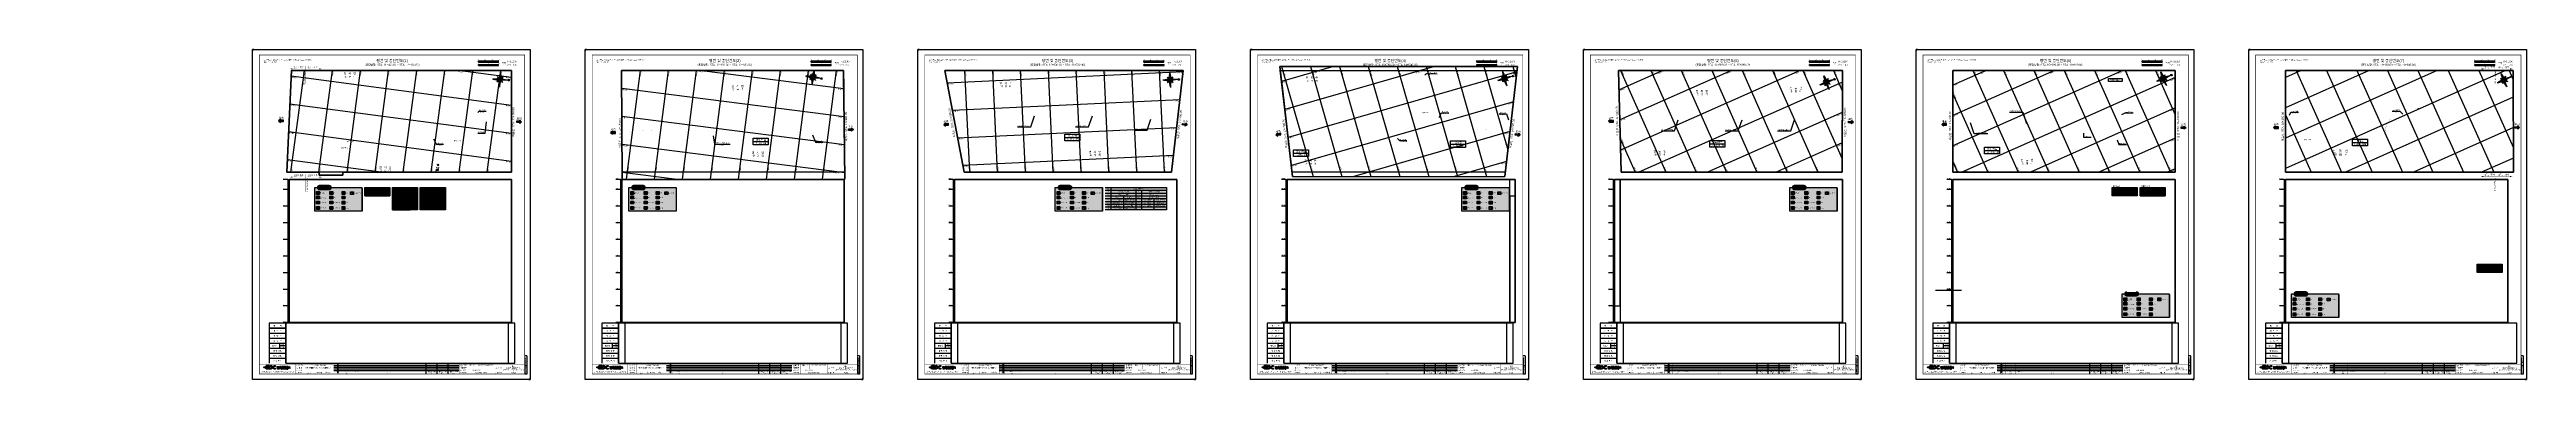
# Paper-space layout '배치1' of a CAD drawing. Header units: millimetres. Extents: x 0 to 8912, y -214 to 975.
# The model-space entities are those that its viewports show. They can reach past a viewport. Long polylines and large blocks are cut down to what shows.
import ezdxf
from ezdxf.enums import TextEntityAlignment as Align

# ---------------------------------------------------------------- set-up
doc = ezdxf.new("R2010")
doc.units = ezdxf.units.MM
doc.set_wipeout_variables(frame=1)
for name, pattern in [('5M2P5', [7.5, 5, -2.5]), ('A-CENTR01', [2, 1.25, -0.25, 0.25, -0.25]), ('AM4', [4, 0, -4]), ('CONTIN', [0])]:
    doc.linetypes.add(name, pattern=pattern)
for name, color, linetype in [('@뷰포트_LINE', 7, 'Continuous'), ('_와꾸', 3, 'Continuous'), ('_작업', 7, 'Continuous'), ('A0013110', 10, 'Continuous'), ('A0023210', 7, 'Continuous'), ('B0014111', 7, 'Continuous'), ('B0014118', 7, '5M2P5'), ('CA-MACL', 7, 'A-CENTR01'), ('CA-MACT', 7, 'Continuous'), ('CA-TABL-LIN1', 4, 'Continuous'), ('CA-TABL-TEX1', 6, 'Continuous'), ('CF-SYMB', 3, 'Continuous'), ('CM-DIMT', 3, 'Continuous'), ('CP-PATT', 1, 'Continuous'), ('CR-BORE-LINE', 31, 'Continuous'), ('CR-BORE-TEXT', 31, 'Continuous'), ('CV-GRID-LINE', 252, 'Continuous'), ('CX-SCAL-LINE', 3, 'Continuous'), ('CX-SCAL-TEXT', 4, 'Continuous'), ('CZ-LEAL', 1, 'Continuous'), ('CZ-LEAT', 3, 'Continuous'), ('CZ-LIN1', 7, 'Continuous'), ('CZ-LIN2', 3, 'Continuous'), ('CZ-TEX1', 6, 'Continuous'), ('D0025111', 3, 'AM4'), ('E0022112', 130, 'Continuous'), ('F0017111', 90, 'Continuous'), ('F0017114', 210, 'Continuous'), ('F0027132', 8, 'Continuous'), ('F0027217', 8, 'Continuous'), ('IP문자', 4, 'Continuous'), ('xr_form$0$CX-BORD-LIN1', 4, 'Continuous'), ('xr_form$0$CX-BORD-LIN2', 3, 'Continuous'), ('xr_form$0$CX-BORD-TEX2', 7, 'Continuous'), ('xr_form$0$CX-BORD-TEX3', 6, 'Continuous'), ('xr_form$0$CX-MISC', 2, 'Continuous'), ('곡선정보심볼', 3, 'Continuous'), ('도곽', 7, 'Continuous'), ('일반문자', 7, 'CONTIN'), ('축척바-문자', 3, 'Continuous'), ('축척바-선', 2, 'Continuous'), ('축척바-해치', 1, 'Continuous')]:
    doc.layers.add(name, color=color, linetype=linetype)
doc.layers.add('@플롯와꾸', color=2, linetype='Continuous', plot=False)
doc.styles.add('A_STANDARD', font='Dotum.TTF')
doc.styles.add('GTXT', font='Dotum.TTF')
doc.styles.add('JP-T', font='Dotum.TTF')
doc.styles.add('NGSW', font='ROMANS.shx', dxfattribs={"bigfont": 'NGSW.shx'})
doc.styles.add('SCALETEXT', font='Dotum.TTF')
doc.styles.get("Standard").update_dxf_attribs({"font": 'Dotum.TTF'})
doc.styles.add('WMTXT', font='DotumChe.TTF')
doc.styles.add('xr_form$0$TB_TEXT', font='Dotum.TTF')
doc.styles.add('xr_form$0$TB_WBTXT', font='Dotum.TTF')
doc.styles.add('xr_form$0$TB_WMTXT', font='Dotum.TTF')
doc.styles.add('돋움', font='Dotum.TTF')
doc.styles.add('돋움체', font='DotumChe.TTF')

# ---------------------------------------------------------------- blocks, each defined once
blk = doc.blocks.new('CXBEAR3')
blk.add_hatch(color=256).paths.add_polyline_path([(27.9, -1.8), (24.3, -1.8), (24.3, -1.2), (27, 1.2), (24.3, 1.2), (24.3, 1.8), (27.9, 1.8), (27.9, 1.2), (25.2, -1.2), (27.9, -1.2)])
for p, q in [((0, 3.1), (-20.5, 0)), ((-8.7, 8.7), (8.7, -8.7)), ((8.7, 8.7), (-8.7, -8.7)), ((-2.1, 6.4), (-7.2, 7.2)), ((-7.2, 7.2), (-6.4, 2.1)), ((-2.7, 2.7), (0, 20.5)), ((0, 22.5), (0, -22.5)), ((0, 20.5), (3.1, 0)), ((7.2, 7.2), (2.1, 6.4)), ((20.5, 0), (2.7, 2.7)), ((7.2, 7.2), (6.4, 2.1)), ((24.3, 1.2), (24.3, 1.8)), ((24.3, 1.8), (27.9, 1.8)), ((24.3, -1.2), (27, 1.2)), ((27, 1.2), (24.3, 1.2)), ((27.9, 1.2), (25.2, -1.2)), ((27.9, 1.8), (27.9, 1.2)), ((27.9, 1.2), (27.9, 1.2)), ((22.5, 0), (-22.5, 0)), ((-20.5, 0), (-2.7, -2.7)), ((-7.2, -7.2), (-6.4, -2.1)), ((-2.1, -6.4), (-7.2, -7.2)), ((0, -20.5), (-3.1, 0)), ((20.5, 0), (0, -3.1)), ((0, -20.5), (2.7, -2.7)), ((7.2, -7.2), (2.1, -6.4)), ((7.2, -7.2), (6.4, -2.1)), ((24.3, -1.8), (24.3, -1.2)), ((27.9, -1.8), (24.3, -1.8)), ((25.2, -1.2), (27.9, -1.2)), ((27.9, -1.2), (27.9, -1.8))]:
    blk.add_line(p, q)
for points in [[(-7.2, 7.2), (-6.4, 2.1), (-2.7, 2.7)], [(0, 20.5), (-2.7, 2.7), (0, 0)], [(20.5, 0), (2.7, 2.7), (0, 0)], [(7.2, 7.2), (2.1, 6.4), (2.7, 2.7)], [(0, 0), (-20.5, 0), (-2.7, -2.7)], [(-2.7, -2.7), (-2.1, -6.4), (-7.2, -7.2)], [(0, 0), (2.7, -2.7), (0, -20.5)], [(6.4, -2.1), (7.2, -7.2), (2.7, -2.7)]]:
    blk.add_solid(points)
blk = doc.blocks.new('CFLABLE')
for p, q in [((-22.5, 10), (22.5, 10)), ((-22.5, -10), (-22.5, 10)), ((-22.5, 0), (22.5, 0)), ((22.5, 10), (22.5, -10)), ((22.5, -10), (-22.5, -10))]:
    blk.add_line(p, q)
at = {"style": '돋움', "flags": 4}
for tag, p in [('FACNAME', (0.6, 5)), ('FACLENG', (0.6, -5))]:
    blk.add_attdef(tag, text='', height=5, dxfattribs=at).set_placement(p, align=Align.MIDDLE_CENTER)
blk = doc.blocks.new('xr_form$0$CXGLOGO-EX흑백')
h = blk.add_hatch(color=256)
h.paths.add_polyline_path([(12.6, 2.9), (13.9, 2.9, 0.130785), (14.2, 3, 0.568608), (14.2, 5.2, 0.139223), (14, 5.3), (11.4, 5.3, 0.198912), (7.9, 3.8), (6, 1.9), (7.8, 0), (9.3, 1.6, -0.198912)])
h.paths.add_polyline_path([(6, -1.8), (4.1, 0), (2.6, -1.5, -0.198912), (-0.7, -2.8), (-11.4, -2.8, -0.149968), (-12.2, -2.6, -0.149163), (-13.4, -1.1), (-16.1, -1.1, 0.278403), (-12.3, -5.1, 0.065939), (-11.9, -5.2), (0.6, -5.2, 0.198912), (3.9, -3.8)])
h.paths.add_polyline_path([(-16.1, 1.2), (-19.4, 1.2, 0.888889), (-19.4, -1.1), (-16.1, -1.1, -0.111111)])
h.paths.add_polyline_path([(-11.4, 2.9), (-4.7, 2.9, -0.057559), (-4.6, 2.9, -0.792918), (-4.6, 1.2, -0.057559), (-4.7, 1.2), (-13.4, 1.2, 0.193915), (-13.4, -1.1), (-4.7, -1.1, 1.071754), (-4.7, 5.3), (-11.9, 5.3, 0.065939), (-12.3, 5.2, 0.278403), (-16.1, 1.2), (-13.4, 1.2, -0.149163), (-12.2, 2.6, -0.149968)])
h = blk.add_hatch(color=256)
h.paths.add_polyline_path([(6, 1.9), (4.1, 0), (6, -1.8), (7.8, 0)])
h.paths.add_polyline_path([(-13.4, 1.2), (-16.1, 1.2, 0.111111), (-16.1, -1.1), (-13.4, -1.1, -0.193915)])
h = blk.add_hatch(color=256)
h.paths.add_polyline_path([(3.5, 4.3, 0.198912), (1.3, 5.3), (0.5, 5.3, 0.833808), (0.4, 2.9, -0.177326), (2.2, 2), (4.1, 0), (6, 1.9)])
h.paths.add_polyline_path([(9.7, -1.9), (7.8, 0), (6, -1.8), (7.9, -3.7, 0.198912), (11.4, -5.2), (13.9, -5.2, 0.129219), (14.2, -5.1, 0.604319), (14.1, -2.9, 0.11379), (13.9, -2.8), (12, -2.8, -0.198912)])
h = blk.add_hatch(color=256)
edge = h.paths.add_edge_path()
edge.add_line((55.9, 2.5), (56.9, 2.5))
edge.add_line((56.9, 2.5), (56.9, 0.1))
edge.add_arc((58.5, 0.1), 1.68, 180, 195.40835)
edge.add_arc((58.5, 0.1), 1.62, 195.40835, 211.40699)
edge.add_arc((62.7, 2.7), 6.6, 211.40699, 220.88462)
edge.add_arc((62.7, 2.6), 6.51, 220.88462, 230.49861)
edge.add_line((58.5, -2.4), (57.9, -3.2))
edge.add_arc((62.6, 2.5), 7.39, 221.3708, 230.56833, ccw=False)
edge.add_arc((62.9, 2.7), 7.69, 212.52838, 221.37282, ccw=False)
edge.add_arc((49.9, 2.7), 7.69, 318.62717, 327.47163, ccw=False)
edge.add_arc((50.1, 2.5), 7.39, 309.43168, 318.62919, ccw=False)
edge.add_line((54.8, -3.2), (54.2, -2.4))
edge.add_arc((50.2, 2.5), 6.42, 309.43551, 319.18126)
edge.add_arc((50, 2.7), 6.69, 319.17872, 328.52967)
edge.add_arc((54.3, 0.1), 1.61, 328.57646, 344.60819)
edge.add_arc((54.2, 0.1), 1.67, 344.57291, 360.01873)
edge.add_line((55.9, 0.1), (55.9, 2.5))
edge = h.paths.add_edge_path()
edge.add_arc((22.1, -0.1), 1.77, 0.34469, 51.80654, ccw=False)
edge.add_arc((22, 0), 1.86, 268.63901, 358.48882, ccw=False)
edge.add_arc((21.9, 0), 1.86, 181.49526, 271.37691, ccw=False)
edge.add_arc((21.8, -0.1), 1.77, 128.19451, 179.65427, ccw=False)
edge.add_line((20.7, 1.3), (20, 1.3))
edge.add_line((20, 1.3), (20, 2.1))
edge.add_line((20, 2.1), (21.5, 2.1))
edge.add_line((21.5, 2.1), (21.5, 2.8))
edge.add_line((21.5, 2.8), (22.4, 2.8))
edge.add_line((22.4, 2.8), (22.4, 2.1))
edge.add_line((22.4, 2.1), (23.8, 2.1))
edge.add_line((23.8, 2.1), (23.8, 1.3))
edge.add_line((23.8, 1.3), (23.2, 1.3))
h.paths.add_polyline_path([(60.7, 0.2), (60.7, -0.6), (59.9, -0.6), (59.9, -5.2), (59, -5.2), (59, 2.5), (59.9, 2.5), (59.9, 0.2)])
edge = h.paths.add_edge_path()
edge.add_line((48.1, 2.5), (48.1, 1.7))
edge.add_line((48.1, 1.7), (51.9, 1.7))
edge.add_line((51.9, 1.7), (51.9, -0.9))
edge.add_line((51.9, -0.9), (50.4, -0.9))
edge.add_line((50.4, -0.9), (50.4, 0.7))
edge.add_line((50.4, 0.7), (49.5, 0.7))
edge.add_line((49.5, 0.7), (49.5, -0.9))
edge.add_line((49.5, -0.9), (47.6, -0.9))
edge.add_line((47.6, -0.9), (47.6, -1.6))
edge.add_line((47.6, -1.6), (53.3, -1.6))
edge.add_line((53.3, -1.6), (53.3, -0.9))
edge.add_line((53.3, -0.9), (52.8, -0.9))
edge.add_line((52.8, -0.9), (52.8, 2))
edge.add_arc((52.3, 2), 0.549, 360, 400.6008)
edge.add_arc((52.3, 2), 0.455, 40.6008, 89.66109)
edge.add_line((52.3, 2.5), (48.1, 2.5))
edge = h.paths.add_edge_path()
edge.add_line((41.4, 2.5), (41.4, 1.7))
edge.add_line((41.4, 1.7), (45.2, 1.7))
edge.add_line((45.2, 1.7), (45.2, 0.4))
edge.add_line((45.2, 0.4), (41.4, 0.4))
edge.add_line((41.4, 0.4), (41.4, -1.6))
edge.add_arc((42, -1.6), 0.549, 180, 220.6008)
edge.add_arc((41.9, -1.7), 0.455, 220.6008, 269.66109)
edge.add_line((41.9, -2.2), (43.3, -2.2))
edge.add_line((43.3, -2.2), (43.3, -4))
edge.add_line((43.3, -4), (40.9, -4))
edge.add_line((40.9, -4), (40.9, -4.7))
edge.add_line((40.9, -4.7), (46.6, -4.7))
edge.add_line((46.6, -4.7), (46.6, -4))
edge.add_line((46.6, -4), (44.3, -4))
edge.add_line((44.3, -4), (44.3, -2.2))
edge.add_line((44.3, -2.2), (46.2, -2.2))
edge.add_line((46.2, -2.2), (46.2, -1.4))
edge.add_line((46.2, -1.4), (42.4, -1.4))
edge.add_line((42.4, -1.4), (42.4, -0.3))
edge.add_line((42.4, -0.3), (46.2, -0.3))
edge.add_line((46.2, -0.3), (46.2, 2))
edge.add_arc((45.6, 2), 0.549, 360, 400.6008)
edge.add_arc((45.7, 2), 0.455, 40.6008, 89.66109)
edge.add_line((45.7, 2.5), (41.4, 2.5))
edge = h.paths.add_edge_path()
edge.add_line((39.5, 2.5), (34.8, 2.5))
edge.add_line((34.8, 2.5), (34.8, -1.1))
edge.add_arc((35.3, -1.1), 0.549, 180, 220.6008)
edge.add_arc((35.2, -1.2), 0.455, 220.6008, 269.66109)
edge.add_line((35.2, -1.6), (36.7, -1.6))
edge.add_line((36.7, -1.6), (36.7, -4))
edge.add_line((36.7, -4), (34.3, -4))
edge.add_line((34.3, -4), (34.3, -4.7))
edge.add_line((34.3, -4.7), (40, -4.7))
edge.add_line((40, -4.7), (40, -4))
edge.add_line((40, -4), (37.6, -4))
edge.add_line((37.6, -4), (37.6, -1.6))
edge.add_line((37.6, -1.6), (39.5, -1.6))
edge.add_line((39.5, -1.6), (39.5, -0.9))
edge.add_line((39.5, -0.9), (35.7, -0.9))
edge.add_line((35.7, -0.9), (35.7, 1.7))
edge.add_line((35.7, 1.7), (39.5, 1.7))
edge.add_line((39.5, 1.7), (39.5, 2.5))
edge = h.paths.add_edge_path()
edge.add_line((31.9, -5.2), (32.9, -5.2))
edge.add_line((32.9, -5.2), (32.9, -2.4))
edge.add_line((32.9, -2.4), (31, -2.4))
edge.add_line((31, -2.4), (31, -1.1))
edge.add_line((31, -1.1), (33.3, -1.1))
edge.add_line((33.3, -1.1), (33.3, -0.3))
edge.add_line((33.3, -0.3), (32.9, -0.3))
edge.add_line((32.9, -0.3), (32.9, 2))
edge.add_arc((32.3, 2), 0.549, 360, 400.6008)
edge.add_arc((32.4, 2), 0.455, 40.6008, 89.66109)
edge.add_line((32.4, 2.5), (27.9, 2.5))
edge.add_line((27.9, 2.5), (27.9, 1.7))
edge.add_line((27.9, 1.7), (31.9, 1.7))
edge.add_line((31.9, 1.7), (31.9, -0.3))
edge.add_line((31.9, -0.3), (27.4, -0.3))
edge.add_line((27.4, -0.3), (27.4, -1.1))
edge.add_line((27.4, -1.1), (30, -1.1))
edge.add_line((30, -1.1), (30, -2.4))
edge.add_line((30, -2.4), (27.9, -2.4))
edge.add_line((27.9, -2.4), (27.9, -3.2))
edge.add_line((27.9, -3.2), (31.9, -3.2))
edge.add_line((31.9, -3.2), (31.9, -5.2))
edge = h.paths.add_edge_path()
edge.add_line((25.7, -5.2), (21.5, -5.2))
edge.add_arc((21.5, -4.8), 0.449, 220.2619, 270, ccw=False)
edge.add_arc((21.6, -4.7), 0.558, 180.33891, 220.2619, ccw=False)
edge.add_arc((195.6, -3.7), 174.6, 179.66109, 180.33891, ccw=False)
edge.add_line((21, -2.7), (21.9, -2.7))
edge.add_line((21.9, -2.7), (21.9, -4.5))
edge.add_line((21.9, -4.5), (25.7, -4.5))
edge.add_line((25.7, -4.5), (25.7, -5.2))
edge = h.paths.add_edge_path(flags=16)
edge.add_ellipse((50.6, -3.8), major_axis=(-1.11, 0), ratio=0.86651, start_angle=0, end_angle=360)
edge = h.paths.add_edge_path()
edge.add_ellipse((50.6, -3.8), major_axis=(2.06, 0), ratio=0.842916, start_angle=0, end_angle=360, ccw=False)
h.paths.add_polyline_path([(26.5, 0.4), (26.5, -0.3), (25.7, -0.3), (25.7, -3.2), (24.7, -3.2), (24.7, 2.5), (25.7, 2.5), (25.7, 0.4)])
edge = h.paths.add_edge_path(flags=16)
edge.add_ellipse((21.9, -0.1), major_axis=(0, 1.22), ratio=0.776497, start_angle=0, end_angle=360, ccw=False)
for points in [[(-19.4, -1.1, -0.888889), (-19.4, 1.2), (-16.1, 1.2, 0.111111), (-16.1, -1.1)], [(-16.1, 1.2), (-13.4, 1.2, 0.193915), (-13.4, -1.1), (-16.1, -1.1, -0.111111)], [(6, -1.8), (3.9, -3.8, -0.198912), (0.6, -5.2), (-11.9, -5.2, -0.065939), (-12.3, -5.1, -0.278403), (-16.1, -1.1), (-13.4, -1.1, 0.149163), (-12.2, -2.6, 0.149968), (-11.4, -2.8), (-0.7, -2.8, 0.198912), (2.6, -1.5), (4.1, 0)], [(14.2, 3, -0.130785), (13.9, 2.9), (12.6, 2.9, 0.198912), (9.3, 1.6), (7.8, 0), (6, 1.9), (7.9, 3.8, -0.198912), (11.4, 5.3), (14, 5.3, -0.139223), (14.2, 5.2, -0.568608)], [(7.8, 0), (9.7, -1.9, 0.198912), (12, -2.8), (13.9, -2.8, -0.11379), (14.1, -2.9, -0.604319), (14.2, -5.1, -0.129219), (13.9, -5.2), (11.4, -5.2, -0.198912), (7.9, -3.7), (6, -1.8)]]:
    blk.add_lwpolyline(points, format="xyb", close=True)
for points in [[(-11.4, 2.9, 0.149968), (-12.2, 2.6, 0.149163), (-13.4, 1.2, 0.193915), (-13.4, -1.1), (-4.7, -1.1, 1.071754), (-4.7, 5.3), (-11.9, 5.3, 0.065939), (-12.3, 5.2, 0.278403), (-16.1, 1.2), (-13.4, 1.2), (-4.7, 1.2, 0.057559), (-4.6, 1.2, 0.792918), (-4.6, 2.9, 0.057559), (-4.7, 2.9), (-11.4, 2.9)], [(0.4, 2.9, -0.177326), (2.2, 2), (4.1, 0), (6, 1.9), (3.5, 4.3, 0.198912), (1.3, 5.3), (0.5, 5.3, 0.87142), (0.5, 2.9)], [(23.2, 1.3, -0.228396), (23.8, -0.1, -0.413446), (21.9, -1.9, -0.413609), (20, -0.1, -0.228387), (20.7, 1.3), (20, 1.3), (20, 2.1), (21.5, 2.1), (21.5, 2.8), (22.4, 2.8), (22.4, 2.1), (23.8, 2.1), (23.8, 1.3), (23.2, 1.3)], [(31.9, -5.2), (32.9, -5.2), (32.9, -2.4), (31, -2.4), (31, -1.1), (33.3, -1.1), (33.3, -0.3), (32.9, -0.3), (32.9, 2, 0.179031), (32.7, 2.3, 0.217397), (32.4, 2.5), (27.9, 2.5), (27.9, 1.7), (31.9, 1.7), (31.9, -0.3), (27.4, -0.3), (27.4, -1.1), (30, -1.1), (30, -2.4), (27.9, -2.4), (27.9, -3.2), (31.9, -3.2), (31.9, -5.2)], [(39.5, 2.5), (34.8, 2.5), (34.8, -1.1, 0.179031), (34.9, -1.5, 0.217397), (35.2, -1.6), (36.7, -1.6), (36.7, -4), (34.3, -4), (34.3, -4.7), (40, -4.7), (40, -4), (37.6, -4), (37.6, -1.6), (39.5, -1.6), (39.5, -0.9), (35.7, -0.9), (35.7, 1.7), (39.5, 1.7), (39.5, 2.5)], [(41.4, 2.5), (41.4, 1.7), (45.2, 1.7), (45.2, 0.4), (41.4, 0.4), (41.4, -1.6, 0.179031), (41.6, -2, 0.217397), (41.9, -2.2), (43.3, -2.2), (43.3, -4), (40.9, -4), (40.9, -4.7), (46.6, -4.7), (46.6, -4), (44.3, -4), (44.3, -2.2), (46.2, -2.2), (46.2, -1.4), (42.4, -1.4), (42.4, -0.3), (46.2, -0.3), (46.2, 2, 0.179031), (46, 2.3, 0.217397), (45.7, 2.5), (41.4, 2.5)], [(48.1, 2.5), (48.1, 1.7), (51.9, 1.7), (51.9, -0.9), (50.4, -0.9), (50.4, 0.7), (49.5, 0.7), (49.5, -0.9), (47.6, -0.9), (47.6, -1.6), (53.3, -1.6), (53.3, -0.9), (52.8, -0.9), (52.8, 2, 0.179031), (52.7, 2.3, 0.217397), (52.3, 2.5), (48.1, 2.5)], [(55.9, 2.5), (56.9, 2.5), (56.9, 0.1, 0.067333), (56.9, -0.4, 0.069921), (57.1, -0.8, 0.041378), (57.7, -1.6, 0.041974), (58.5, -2.4), (57.9, -3.2, -0.040153), (57.1, -2.4, -0.03861), (56.4, -1.5, -0.03861), (55.7, -2.4, -0.040153), (54.8, -3.2), (54.2, -2.4, 0.042549), (55, -1.6, 0.040824), (55.7, -0.8, 0.070066), (55.8, -0.4, 0.067497), (55.9, 0.1), (55.9, 2.5)], [(25.7, -5.2), (21.5, -5.2, -0.220496), (21.1, -5.1, -0.175981), (21, -4.7, -0.002958), (21, -2.7), (21.9, -2.7), (21.9, -4.5), (25.7, -4.5), (25.7, -5.2)]]:
    blk.add_lwpolyline(points, format="xyb")
blk.add_lwpolyline([(6, 1.9), (7.8, 0), (6, -1.8), (4.1, 0), (6, 1.9)])
blk.add_lwpolyline([(26.5, 0.4), (26.5, -0.3), (25.7, -0.3), (25.7, -3.2), (24.7, -3.2), (24.7, 2.5), (25.7, 2.5), (25.7, 0.4)], close=True)
at = {"extrusion": (0, 0, -1)}
blk.add_ellipse((21.9, -0.1), major_axis=(0, 1.22), ratio=0.776497, start_param=3.141593, end_param=9.424778, dxfattribs=at)
blk.add_ellipse((50.6, -3.8), major_axis=(2.06, 0), ratio=0.842916, dxfattribs=at)
blk.add_ellipse((50.6, -3.8), major_axis=(-1.11, 0), ratio=0.86651)
blk = doc.blocks.new('11')
h = blk.add_hatch(color=256)
h.paths.add_polyline_path([(166.1, 1013.4), (166.6, 1014), (167.2, 1014.8), (168, 1015.6), (168.1, 1015.8), (168, 1015.9), (167.9, 1015.9), (167.8, 1015.9), (167.7, 1015.8), (167.6, 1015.7), (167.5, 1015.6), (167.1, 1015), (166.2, 1014.1), (165.2, 1013), (165.2, 1013), (165.4, 1013.4), (165.3, 1013.5), (165.6, 1014), (165.7, 1014.2), (165.6, 1014.3), (165.5, 1014.3), (165.4, 1014.3), (165, 1014.1), (164.8, 1014), (164.5, 1013.7), (164.1, 1013.3), (163.9, 1013.2), (164.3, 1013.9), (164.5, 1014.2), (164.6, 1014.3), (164.6, 1014.5), (164.7, 1014.6), (164.6, 1014.7), (164.5, 1014.7), (164.3, 1014.6), (164.2, 1014.4), (164.2, 1014.4), (163.6, 1013.8), (162.9, 1013.1), (162.3, 1012.5), (162.2, 1012.5), (162.3, 1012.5), (162.3, 1012.7), (162.2, 1012.7), (162.2, 1012.7), (162.1, 1012.7), (162.1, 1012.6), (162, 1012.5), (161.9, 1012.4), (161.5, 1011.8), (161.1, 1011.4), (160.7, 1010.9), (160.4, 1010.4), (160.2, 1010.1), (160.1, 1010.1), (160.1, 1010.1), (160.1, 1010), (160.1, 1010), (160.1, 1009.8), (160.1, 1009.8), (160.2, 1009.9), (160.3, 1010), (160.4, 1010.1), (160.5, 1010.3), (160.6, 1010.4), (160.9, 1010.7), (160.9, 1010.8), (161.2, 1011.1), (161.4, 1011.4), (161.7, 1011.6), (161.9, 1011.9), (162.1, 1012.1), (162.3, 1012.3), (162.5, 1012.5), (162.7, 1012.7), (163, 1013), (163.2, 1013.1), (163.5, 1013.5), (163.7, 1013.7), (163.8, 1013.8), (163.9, 1013.8), (164, 1013.9), (164, 1013.9), (164, 1014), (164.1, 1014), (164, 1013.8), (163.8, 1013.5), (163.6, 1013.2), (163.5, 1013), (163.3, 1012.8), (163.2, 1012.5), (163, 1012.3), (162.8, 1012.1), (162.6, 1011.7), (162.2, 1011.2), (161.9, 1010.8), (161.5, 1010.2), (161.3, 1009.8), (161, 1009.3), (160.9, 1009.2), (160.8, 1008.8), (160.7, 1008.8), (160.8, 1008.7), (160.8, 1008.6), (160.9, 1008.7), (161, 1008.8), (161, 1008.9), (161.1, 1008.9), (161.2, 1009.1), (161.3, 1009.4), (161.5, 1009.7), (161.8, 1010.2), (162.2, 1010.8), (162.7, 1011.4), (163, 1012), (163.6, 1012.6), (164.1, 1013.2), (164.8, 1013.7), (165.1, 1013.9), (165.3, 1014), (165.3, 1014), (165.3, 1013.9), (165, 1013.4), (164.7, 1013), (164.2, 1012.5), (163.9, 1012.2), (163.5, 1011.7), (163.2, 1011.3), (163.1, 1011), (163, 1010.9), (163.1, 1010.8), (163.1, 1010.8), (163.3, 1011), (163.5, 1011.2), (163.9, 1011.7), (164.2, 1012), (164.5, 1012.5), (164.8, 1012.8), (164.4, 1012.1), (164.2, 1011.6), (164.1, 1011.5), (164.1, 1011.4), (164.1, 1011.3), (164.1, 1011.2), (164.4, 1011.4), (164.4, 1011.5), (164.7, 1011.9), (165, 1012.5), (165.4, 1012.9), (165.9, 1013.5), (165.5, 1012.9), (165, 1012.2), (164.6, 1011.6), (164, 1010.8), (163.5, 1009.9), (163.3, 1009.5), (163.2, 1009.1), (163.1, 1008.8), (163.1, 1008.6), (163.2, 1008.6), (163.4, 1008.8), (163.6, 1009.2), (164.5, 1010.6), (165.2, 1011.6), (166, 1012.8), (166.4, 1013.3), (166.8, 1013.7), (167.2, 1014.1), (167.6, 1014.5), (167.9, 1014.7), (168.3, 1015), (168.7, 1015.2), (168.7, 1015.2), (168.1, 1014.6), (167.3, 1013.8), (166.8, 1013.2), (166.7, 1013), (166.7, 1012.8), (166.3, 1012.4), (166, 1012.1), (165.8, 1011.8), (165.8, 1011.6), (165.7, 1011.5), (165.7, 1011.4), (165.8, 1011.4), (165.9, 1011.4), (166, 1011.4), (166.3, 1011.6), (166.7, 1011.8), (166.9, 1012), (167, 1012.2), (167.1, 1012.2), (167.2, 1012.3), (167.2, 1012.3), (167.1, 1012.2), (166.9, 1011.9), (166.8, 1011.8), (166.7, 1011.6), (166.6, 1011.5), (166.4, 1011.2), (166.3, 1011.1), (166.2, 1010.9), (165.9, 1010.6), (165.6, 1010.3), (165.4, 1010), (165.3, 1009.8), (165.2, 1009.5), (165.2, 1009.3), (165.2, 1009.1), (165.3, 1009), (165.4, 1008.9), (165.7, 1008.9), (166, 1008.9), (166.6, 1009.2), (167.7, 1009.7), (168.3, 1010), (169, 1010.3), (169.7, 1010.6), (170.1, 1010.8), (170.8, 1011), (171, 1011.1), (171.4, 1011.2), (171.7, 1011.4), (171.9, 1011.6), (171.9, 1011.7), (171.7, 1011.6), (171.5, 1011.5), (171, 1011.3), (170.6, 1011.1), (169.8, 1010.8), (169.1, 1010.6), (168.6, 1010.3), (167.8, 1009.9), (167.2, 1009.6), (166.6, 1009.4), (166.4, 1009.3), (166.2, 1009.2), (166, 1009.2), (165.8, 1009.2), (165.6, 1009.2), (165.6, 1009.3), (165.5, 1009.5), (165.6, 1009.6), (165.6, 1009.8), (165.7, 1010.1), (165.9, 1010.3), (166.1, 1010.5), (166.2, 1010.7), (166.3, 1010.6), (166.4, 1010.6), (166.9, 1010.8), (167.2, 1011.1), (167.8, 1011.6), (168.4, 1012.1), (168.9, 1012.4), (169.4, 1012.8), (169.5, 1012.9), (169.5, 1013), (169.4, 1013), (169.3, 1013.1), (169.1, 1013), (168.6, 1012.8), (168.1, 1012.5), (167.7, 1012.2), (167.3, 1011.8), (167, 1011.6), (166.9, 1011.5), (166.9, 1011.6), (167.3, 1012.1), (167.9, 1012.7), (168.4, 1013.2), (168.8, 1013.6), (169.4, 1014.2), (169.8, 1014.7), (170.1, 1015), (170.4, 1015.2), (170.5, 1015.3), (170.5, 1015.4), (170.4, 1015.5), (170.3, 1015.4), (170, 1015.2), (169.6, 1014.8), (169.1, 1014.3), (168.3, 1013.4), (167.9, 1013.1), (167.3, 1012.6), (166.9, 1012.2), (166.3, 1011.9), (166.1, 1011.7), (166.1, 1011.7), (166.1, 1011.7), (166.3, 1012.1), (166.5, 1012.4), (166.8, 1012.6), (166.8, 1012.7), (167, 1012.7), (167.5, 1013), (167.9, 1013.3), (168.3, 1013.6), (168.6, 1013.8), (168.8, 1014), (168.9, 1014.1), (168.8, 1014.2), (168.7, 1014.2), (168.2, 1013.9), (167.9, 1013.8), (167.5, 1013.5), (167.2, 1013.3), (167.2, 1013.2), (167.1, 1013.2), (167.4, 1013.6), (167.8, 1014), (168.2, 1014.4), (168.7, 1014.9), (169, 1015.2), (169.2, 1015.4), (169.3, 1015.4), (169.3, 1015.5), (169.2, 1015.6), (169.1, 1015.6), (168.8, 1015.5), (168.2, 1015.2), (167.6, 1014.8), (167, 1014.2), (166.5, 1013.6), (166.1, 1013.2), (165.4, 1012.3), (164.8, 1011.5), (164.1, 1010.5), (163.9, 1010), (163.7, 1009.7), (163.6, 1009.7), (163.9, 1010.1), (164.3, 1010.8), (164.9, 1011.8), (165.5, 1012.5)])
h.paths.add_polyline_path([(167.1, 1011.5), (167.4, 1011.7), (167.9, 1012.1), (168.7, 1012.6), (168.7, 1012.6), (168.5, 1012.4), (168.2, 1012.2), (167.7, 1011.7), (167, 1011.1), (166.7, 1010.9), (166.5, 1010.9), (166.5, 1010.9), (166.6, 1011), (166.7, 1011.1)], flags=16)
at = {"layer": '도곽'}
h = blk.add_hatch(color=256, dxfattribs=at)
h.paths.add_polyline_path([(209.1, 1016.2), (209, 1016.1), (209, 1015.9), (208.9, 1015.7), (208.9, 1015), (208.8, 1014.4), (208.7, 1014), (208.8, 1014), (208.7, 1013.9), (208.7, 1013.8), (208.7, 1013.7), (208.7, 1013.7), (208.8, 1013.6), (208.8, 1013.7), (208.8, 1013.7), (208.9, 1013.8), (208.9, 1013.8), (208.9, 1013.9), (208.9, 1014), (209, 1014.1), (209, 1014.4), (209, 1014.6), (209.1, 1015), (209.1, 1015.2), (209.2, 1015.4), (209.3, 1015.7), (209.3, 1015.9), (209.3, 1016.1), (209.3, 1016.2), (209.2, 1016.2), (209.2, 1016.2), (209.1, 1016.2)])
h.paths.add_polyline_path([(204.5, 1009.9), (204.8, 1010.1), (205, 1010.2), (205.2, 1010.2), (205.4, 1010.3), (205.6, 1010.3), (205.7, 1010.2), (205.7, 1010.1), (205.7, 1009.9), (205.6, 1009.8), (205.5, 1009.6), (205.3, 1009.4), (205.3, 1009.3), (205.3, 1009.2), (205.4, 1009.2), (205.5, 1009.1), (205.7, 1009.1), (205.7, 1009.2), (205.8, 1009.3), (205.9, 1009.5), (206, 1009.6), (206.1, 1009.6), (206.3, 1009.8), (206.5, 1010), (206.5, 1010.1), (206.5, 1010.1), (206.6, 1010.2), (206.6, 1010.2), (206.6, 1010.2), (206.6, 1010.3), (206.5, 1010.2), (206.5, 1010.2), (206.4, 1010.2), (206.4, 1010.2), (206.3, 1010.2), (206.2, 1010), (206, 1009.9), (205.9, 1009.8), (205.9, 1009.7), (205.8, 1009.7), (205.8, 1009.7), (205.9, 1009.8), (205.9, 1010), (206, 1010.1), (206, 1010.4), (205.9, 1010.5), (205.8, 1010.6), (205.5, 1010.6), (205.3, 1010.5), (205.2, 1010.5), (205.1, 1010.4), (205, 1010.4), (205, 1010.4), (204.9, 1010.3), (204.9, 1010.3), (204.8, 1010.2), (204.8, 1010.2), (204.8, 1010.2), (204.7, 1010.1), (204.6, 1010), (204.6, 1010), (204.5, 1009.9), (204.5, 1009.9)])
h.paths.add_polyline_path([(202.8, 1015), (202.7, 1015), (202.7, 1015), (202.6, 1015), (202.6, 1015), (202.6, 1014.9), (202.6, 1014.9), (202.6, 1014.9), (202.6, 1014.8), (202.6, 1014.8), (202.6, 1014.5), (202.7, 1014.1), (202.8, 1013.7), (202.8, 1013.5), (202.9, 1013.3), (202.9, 1013.1), (202.9, 1012.8), (202.9, 1012.7), (202.9, 1012.5), (202.9, 1012.4), (203, 1012.4), (203.1, 1012.3), (203.1, 1012.3), (203.3, 1012.3), (203.3, 1012.4), (203.4, 1012.5), (203.4, 1012.5), (203.5, 1012.6), (203.6, 1012.7), (205.1, 1014), (205.6, 1014.4), (206.2, 1014.8), (206.6, 1015.1), (206.6, 1015.1), (206.7, 1015.2), (206.7, 1015.3), (206.8, 1015.3), (206.7, 1015.4), (206.7, 1015.4), (206.7, 1015.4), (206.6, 1015.3), (206.4, 1015.2), (206.3, 1015.1), (205.6, 1014.7), (205.2, 1014.4), (204.8, 1014), (204.3, 1013.7), (204, 1013.4), (203.7, 1013.1), (203.3, 1012.8), (203.2, 1012.8), (203.2, 1012.8), (203.2, 1012.8), (203.1, 1012.8), (203.1, 1012.9), (203.1, 1013.5), (203, 1014), (203, 1014.3), (202.9, 1014.5), (202.9, 1014.7), (202.9, 1014.9), (202.9, 1014.9)])
h.paths.add_polyline_path([(208.8, 1009.8), (208.8, 1009.7), (208.8, 1009.6), (208.8, 1009.5), (208.8, 1009.4), (208.8, 1009.2), (208.7, 1009.2), (208.7, 1009.1), (208.6, 1009), (208.6, 1009), (208.5, 1008.9), (208.4, 1008.9), (208.4, 1008.9), (208.3, 1008.9), (208.3, 1008.9), (208.2, 1009), (208.1, 1009), (208.1, 1009), (208.1, 1009.1), (208.1, 1009.2), (208.1, 1009.2), (208.1, 1009.3), (208.2, 1009.4), (208.4, 1009.6), (208.7, 1009.8)], flags=16)
h.paths.add_polyline_path([(207.1, 1011.5), (207.2, 1011.4), (207.2, 1011.5), (207.3, 1011.5), (207.3, 1011.5), (207.4, 1011.6), (207.5, 1011.6), (207.6, 1011.7), (207.8, 1011.7), (207.9, 1011.7), (208.1, 1011.7), (208.1, 1011.7), (208.1, 1011.5), (208.1, 1011.4), (208, 1011.3), (207.7, 1011), (207.5, 1010.7), (207.3, 1010.5), (207.2, 1010.2), (207.1, 1010.1), (207.1, 1010.1), (207.1, 1010), (207.2, 1009.9), (207.3, 1009.9), (207.5, 1009.9), (207.6, 1009.9), (207.9, 1010), (208.1, 1010.1), (208.3, 1010.2), (208.4, 1010.2), (208.6, 1010.2), (208.7, 1010.2), (208.7, 1010.2), (208.8, 1010.1), (208.8, 1010.1), (208.8, 1010.1), (208.5, 1010), (208.2, 1009.8), (207.9, 1009.6), (207.8, 1009.3), (207.8, 1009), (207.9, 1008.8), (208.2, 1008.7), (208.4, 1008.7), (208.7, 1008.8), (208.8, 1008.9), (208.9, 1009.2), (209, 1009.4), (209.1, 1009.8), (209, 1010), (209.1, 1010), (209.1, 1010), (209.2, 1010.1), (209.3, 1010.1), (209.4, 1010.2), (209.6, 1010.2), (209.7, 1010.3), (209.7, 1010.3), (209.8, 1010.4), (209.7, 1010.4), (209.6, 1010.4), (209.5, 1010.4), (209.5, 1010.4), (209.4, 1010.4), (209.3, 1010.4), (209.1, 1010.3), (209, 1010.2), (209, 1010.3), (208.9, 1010.4), (208.6, 1010.4), (208.3, 1010.4), (208, 1010.3), (207.8, 1010.3), (207.6, 1010.2), (207.4, 1010.2), (207.6, 1010.5), (207.9, 1010.8), (208, 1010.9), (208.3, 1011.2), (208.4, 1011.4), (208.4, 1011.6), (208.4, 1011.8), (208.3, 1011.9), (208.1, 1012), (207.8, 1012), (207.6, 1011.9), (207.5, 1011.9), (207.4, 1011.9), (207.3, 1011.8), (207.3, 1011.8), (207.2, 1011.7)])
h.paths.add_polyline_path([(204.5, 1011.7), (204.1, 1011.3), (203.4, 1010.8), (202.9, 1010.2), (202.8, 1010.3), (202.8, 1010.3), (202.8, 1010.3), (202.8, 1010.3), (202.8, 1010.3), (202.9, 1010.4), (202.9, 1010.4), (202.6, 1010.1), (202.5, 1010), (202.5, 1009.9), (202.4, 1009.8), (202.5, 1009.8), (202.4, 1009.7), (202.5, 1009.6), (202.6, 1009.5), (202.7, 1009.5), (202.8, 1009.5), (202.9, 1009.6), (203, 1009.7), (203, 1009.8), (203.1, 1009.9), (203.4, 1010.4), (203.7, 1010.7), (203.9, 1010.9), (204.4, 1011.3), (204.5, 1011.4), (204.4, 1011.1), (204.3, 1010.4), (204.2, 1009.6), (204.1, 1009.2), (204.1, 1009.1), (204.1, 1009.1), (204.1, 1008.9), (204.1, 1008.9), (204.1, 1008.8), (204.1, 1008.8), (204.1, 1008.7), (204.1, 1008.7), (204.1, 1008.6), (204.1, 1008.6), (204.2, 1008.6), (204.2, 1008.7), (204.2, 1008.7), (204.2, 1008.8), (204.2, 1008.9), (204.2, 1008.9), (204.3, 1008.9), (204.3, 1009), (204.3, 1009.1), (204.4, 1009.7), (204.6, 1010.5), (204.7, 1011.2), (204.8, 1011.6), (205, 1011.8), (205.8, 1012.4), (206.1, 1012.6), (206.4, 1012.7), (206.4, 1012.8), (206.5, 1012.8), (206.4, 1012.8), (206.5, 1012.9), (206.5, 1012.9), (206.4, 1013), (206.4, 1013), (206.3, 1012.9), (205.9, 1012.7), (205.6, 1012.6), (205.2, 1012.2), (204.9, 1012), (204.9, 1012), (205, 1012.4), (205.1, 1012.9), (205, 1013.1), (204.9, 1013.2), (204.8, 1013.1), (204.7, 1013), (204.6, 1012.8), (204.6, 1012.6), (204.6, 1012.2), (204.5, 1011.7)])
blk.add_lwpolyline([(-496.9, 983.2), (-496.9, 2184.4), (512.3, 2184.4), (512.3, 983.2)], close=True)
for points in [[(241.9, 1014.4, 0.367, 0.183, 0), (243.6, 1015.4, 0.275, 0.275, 0), (243.9, 1015.4, 0.275, 0.275, 0), (243.8, 1015.1, 0.275, 0.275, 0), (242.2, 1013.5, 0.275, 0.275, 0), (240.8, 1012.3, 0.275, 0.275, 0), (242.1, 1013.3, 0.275, 0.275, 0), (243.2, 1013.6, 0.275, 0.275, 0), (243.2, 1013.5, 0.275, 0.275, 0), (243.1, 1013.2, 0.275, 0.275, 0), (241.2, 1011.2, 0.275, 0.275, 0), (244.6, 1014.5, 0.275, 0.275, 0)], [(244.9, 1016.8, 0.458, 0.183, 0), (244.4, 1012.2, 0.275, 0.275, 0), (244, 1010.1, 0.275, 0.275, 0), (243.6, 1009.6, 0.275, 0.275, 0)]]:
    blk.add_lwpolyline(points, format="xyseb")
at = {"const_width": 0.275}
for points in [[(242.8, 1010.1), (243.1, 1010.6), (246, 1012.3), (245.9, 1012.6), (245.4, 1013.5), (245.7, 1014.1), (246.3, 1014.6), (246.6, 1014.8), (246.9, 1014.8), (247.1, 1014.6), (246.8, 1014.4), (246.5, 1013.9), (246.1, 1013.3), (245.9, 1013.1), (245.8, 1012.9), (245.8, 1012.8), (246, 1012.7), (246.1, 1012.7), (246.4, 1013), (246.9, 1013.4), (247.1, 1013.4), (247.2, 1013.3), (247.2, 1012.9), (246.8, 1012.3), (246.6, 1012), (246.4, 1011.6), (246.4, 1011.2), (246.4, 1011), (246.6, 1011), (247, 1011.3), (247.2, 1011.6), (247.1, 1011.8)], [(247.2, 1012.9), (247.8, 1013.5), (248.5, 1014.1), (249.2, 1014.5), (249.5, 1014.5), (249.7, 1014.5), (249.7, 1014.3), (249.4, 1013.8), (249.1, 1013.5), (249, 1013.2), (249.1, 1013.1), (249.3, 1013.1), (249.6, 1013.1), (250, 1013.2), (250.3, 1013.3), (250.3, 1013.2), (249.2, 1012.5), (248.5, 1012), (247.4, 1011), (247.2, 1010.7), (247.5, 1010.6), (248.5, 1010.9), (250.7, 1011.8), (252.4, 1012.5)], [(250.6, 1011.7), (250, 1010.9), (249.6, 1008.4)]]:
    blk.add_lwpolyline(points, dxfattribs=at)
at = {"layer": 'xr_form$0$CX-BORD-LIN1', "const_width": 2}
blk.add_lwpolyline([(492.3, 1003.2), (-471.9, 1003.2), (-471.9, 2164.4), (492.3, 2164.4)], close=True, dxfattribs=at)
at = {"layer": 'xr_form$0$CX-BORD-LIN1'}
for points, const_width in [([(492.3, 1039.2), (-471.9, 1039.2)], 0.6), ([(-341.9, 1003.2), (-341.9, 1039.2)], 0.6), ([(-311.9, 1003.2), (-311.9, 1039.2)], 0.3), ([(-201.9, 1003.2), (-201.9, 1039.2)], 0.6), ([(254.3, 1009.2), (-201.9, 1009.2)], 0.2), ([(-171.9, 1003.2), (-171.9, 1039.2)], 0.3), ([(-136.9, 1003.2), (-136.9, 1039.2)], 0.3), ([(254.3, 1003.2), (254.3, 1039.2)], 0.6), ([(382.3, 1003.2), (382.3, 1039.2)], 0.3)]:
    blk.add_lwpolyline(points, dxfattribs=dict(at, const_width=const_width))
for points in [[(-186.9, 1038.7), (-189.6, 1033.9), (-184.1, 1033.9)], [(-186.9, 1032.7), (-189.6, 1027.9), (-184.1, 1027.9)], [(-186.9, 1026.7), (-189.6, 1021.9), (-184.1, 1021.9)], [(-186.9, 1020.7), (-189.6, 1015.9), (-184.1, 1015.9)], [(-186.9, 1014.7), (-189.6, 1009.9), (-184.1, 1009.9)]]:
    blk.add_lwpolyline(points, close=True, dxfattribs=at)
for points in [[(134.3, 1003.2), (134.3, 1039.2)], [(174.3, 1003.2), (174.3, 1039.2)], [(214.3, 1003.2), (214.3, 1039.2)]]:
    blk.add_lwpolyline(points, dxfattribs=at)
at = {"layer": 'xr_form$0$CX-BORD-LIN2'}
for p, q in [((254.3, 1033.2), (-201.9, 1033.2)), ((500.3, 1069.2), (492.3, 1069.2)), ((500.3, 1033.2), (492.3, 1033.2)), ((493.3, 1063.2), (493.3, 1003.2)), ((500.3, 1003.2), (493.3, 1003.2)), ((500.3, 1069.2), (500.3, 1003.2))]:
    blk.add_line(p, q, dxfattribs=at)
at = {"layer": 'xr_form$0$CX-BORD-LIN2', "const_width": 0.3}
for points in [[(-341.9, 1016.7), (-471.9, 1016.7)], [(-201.9, 1030.2), (-341.9, 1030.2)], [(-201.9, 1021.2), (-341.9, 1021.2)], [(-201.9, 1012.2), (-341.9, 1012.2)], [(-271.9, 1003.2), (-271.9, 1012.2)], [(-241.9, 1003.2), (-241.9, 1012.2)], [(382.3, 1030.2), (254.3, 1030.2)], [(382.3, 1021.2), (254.3, 1021.2)], [(492.3, 1012.2), (254.3, 1012.2)], [(284.3, 1003.2), (284.3, 1039.2)], [(319.3, 1021.2), (319.3, 1039.2)], [(412.3, 1003.2), (412.3, 1039.2)]]:
    blk.add_lwpolyline(points, dxfattribs=at)
at = {"layer": 'xr_form$0$CX-BORD-LIN2'}
for points in [[(254.3, 1027.2), (-201.9, 1027.2)], [(254.3, 1021.2), (-201.9, 1021.2)], [(254.3, 1015.2), (-201.9, 1015.2)]]:
    blk.add_lwpolyline(points, dxfattribs=at)
at = {"layer": 'xr_form$0$CX-MISC'}
blk.add_line((507.3, 2184.4), (512.3, 2184.4), dxfattribs=at)
for points in [[(-491.9, 2184.4), (-496.9, 2184.4), (-496.9, 2179.4)], [(507.3, 2184.4), (512.3, 2184.4), (512.3, 2179.4)], [(-491.9, 983.2), (-496.9, 983.2), (-496.9, 988.2)], [(507.3, 983.2), (512.3, 983.2), (512.3, 988.2)]]:
    blk.add_lwpolyline(points, dxfattribs=at)
at = {"layer": 'xr_form$0$CX-MISC', "xscale": 1.2, "yscale": 1.2}
blk.add_blockref('xr_form$0$CXGLOGO-EX흑백', (-431, 1027.6), dxfattribs=at)
at = {"style": 'xr_form$0$TB_TEXT'}
for s, p in [('이정환', (146.9, 1012.1)), ('김두현', (186.9, 1012.1)), ('권영주', (226.9, 1012.1))]:
    blk.add_text(s, height=3.5, dxfattribs=at).set_placement(p, align=Align.MIDDLE)
at = {"layer": 'xr_form$0$CX-BORD-LIN1', "style": 'xr_form$0$TB_TEXT'}
for tag, height, p in [('TR_RNUM5', 3, (-186.8, 1035.9)), ('TR_RNUM4', 3, (-186.8, 1029.9)), ('TR_RNUM3', 3, (-186.8, 1023.9)), ('TR_RNUM2', 3, (-186.8, 1017.9)), ('TR_RNUM1', 3, (-186.8, 1011.9)), ('TR_RDAT5', 3.5, (-154.4, 1036.2)), ('TR_RDAT4', 3.5, (-154.4, 1030.2)), ('TR_RDAT3', 3.5, (-154.4, 1024.2)), ('TR_RDAT2', 3.5, (-154.4, 1018.2)), ('TR_RDAT1', 3.5, (-154.4, 1012.2)), ('TR_DGN5', 3.5, (147.4, 1036.2)), ('TR_DGN4', 3.5, (147.4, 1030.2)), ('TR_DGN3', 3.5, (147.4, 1024.2)), ('TR_DGN2', 3.5, (147.4, 1018.2)), ('TR_DGN1', 3.5, (147.4, 1012.2)), ('TR_CHK5', 3.5, (187.4, 1036.2)), ('TR_CHK4', 3.5, (187.4, 1030.2)), ('TR_CHK3', 3.5, (187.4, 1024.2)), ('TR_CHK2', 3.5, (187.4, 1018.2)), ('TR_CHK1', 3.5, (187.4, 1012.2)), ('TR_APP5', 3.5, (227.4, 1036.2)), ('TR_APP4', 3.5, (227.4, 1030.2)), ('TR_APP3', 3.5, (227.4, 1024.2)), ('TR_APP2', 3.5, (227.4, 1018.2)), ('TR_APP1', 3.5, (227.4, 1012.2))]:
    blk.add_attdef(tag, text='', height=height, dxfattribs=at).set_placement(p, align=Align.MIDDLE_CENTER)
for tag, p in [('TR_RCON5', (-129.6, 1036.2)), ('TR_RCON4', (-129.6, 1030.2)), ('TR_RCON3', (-129.6, 1024.2)), ('TR_RCON2', (-129.6, 1018.2)), ('TR_RCON1', (-129.6, 1012.2))]:
    blk.add_attdef(tag, text='', height=3.5, dxfattribs=at).set_placement(p, align=Align.MIDDLE_LEFT)
at = {"layer": 'xr_form$0$CX-BORD-LIN2', "style": 'xr_form$0$TB_TEXT'}
blk.add_text('적용표준버전', height=3, rotation=90, dxfattribs=at).set_placement((496.8, 1018.2), align=Align.MIDDLE_CENTER)
blk.add_attdef('TD_VERSION', text='', height=3, rotation=90, dxfattribs=at).set_placement((496.8, 1051.2), align=Align.MIDDLE_CENTER)
at = {"layer": 'xr_form$0$CX-BORD-TEX2', "style": 'xr_form$0$TB_WMTXT'}
for tag, height, p in [('TB_CNAME', 5, (-456.6, 2142.2)), ('TB_CSCOP', 4, (-455.3, 2134.2))]:
    blk.add_attdef(tag, text='', height=height, dxfattribs=at).set_placement(p, align=Align.BOTTOM_LEFT)
at = {"layer": 'xr_form$0$CX-BORD-TEX2', "style": 'xr_form$0$TB_WBTXT'}
for tag, height, p in [('TB_MTITIL', 10, (10.2, 2143.7)), ('TB_STITL', 7, (10.2, 2128.7))]:
    blk.add_attdef(tag, text='', height=height, dxfattribs=at).set_placement(p, align=Align.MIDDLE_CENTER)
at = {"layer": 'xr_form$0$CX-BORD-TEX3', "style": 'xr_form$0$TB_TEXT'}
for s, height, p in [('노선이정', 4.5, (-326.9, 1034.7)), ('건설분야', 4.5, (-326.9, 1008.3)), ('시 공 사', 4.5, (-326.9, 1016.8)), ('설 계 사', 4.5, (-326.9, 1025.8)), ('건설단계', 4.5, (-256.9, 1008.3)), ('개정번호', 3, (-186.9, 1006.9)), ('날짜', 3, (-154.4, 1006.9)), ('작성자', 3, (154.3, 1006.9)), ('검토자', 3, (194.3, 1006.9)), ('확인자', 3, (234.3, 1006.9)), ('시공공구', 4.5, (269.3, 1025.9)), ('설계공구', 4.5, (269.3, 1034.6)), ('도면축척', 4.5, (269.6, 1016.7)), ('도면번호', 4.5, (269.6, 1008)), ('편철번호', 4.5, (397.3, 1008.2)), ('도 면 명', 4.5, (397.3, 1026.4))]:
    blk.add_text(s, height=height, dxfattribs=at).set_placement(p, align=Align.MIDDLE)
blk.add_text('내   용', height=3, dxfattribs=at).set_placement((-1.3, 1006.7), align=Align.MIDDLE_CENTER)
for tag, height, p in [('TD_CNAME', 5, (-406.9, 1010.8)), ('TD_FIELD', 4.5, (-291.9, 1008.3)), ('TD_DCOMP', 4.5, (-256.9, 1025.8)), ('TD_CCOMP', 4.5, (-256.9, 1016.8)), ('TD_LNDST', 4.5, (-256.9, 1034.7)), ('TD_CSTEP', 4.5, (-221.2, 1008.3)), ('TD_DSECT', 4.5, (301.8, 1034.7)), ('TD_CSECT', 4.5, (301.8, 1025.7)), ('TD_HSCAL', 4.5, (317.1, 1017)), ('TD_DWGCODE', 4.5, (333.3, 1008)), ('TD_DDIST', 4.5, (350.8, 1034.7)), ('TD_CDIST', 4.5, (350.8, 1025.7)), ('TD_VSCAL', 4.5, (353.1, 1017)), ('TD_DNAME_MAIN', 4.5, (451.3, 1024.7)), ('TD_DNAME_TOP', 4.5, (451.3, 1031.2)), ('TD_DWGNO', 4.5, (451.3, 1008.2)), ('TD_DNAME_BOT', 3, (451.3, 1018.5))]:
    blk.add_attdef(tag, text='', height=height, dxfattribs=at).set_placement(p, align=Align.MIDDLE_CENTER)
blk = doc.blocks.new('F0027217')
at = {"layer": 'F0027217'}
for p, q in [((-2.652, 2.652), (2.652, -2.652)), ((-2.652, -2.652), (2.652, 2.652))]:
    blk.add_line(p, q, dxfattribs=at)

msp = doc.modelspace()

# ---------------------------------------------------------------- linework, layer by layer
at = {"layer": '@플롯와꾸'}
msp.add_lwpolyline([(220576.5, 449464.7), (220911.6, 449315.6), (221244.9, 450065.1), (220909.6, 450214), (220576.5, 449464.7)], dxfattribs=at)
for points in [[(220251.7, 448734.2), (220576.7, 449465.3), (220911.6, 449315.6), (220586.6, 448584.6)], [(219935.2, 447993.9), (220261.8, 448729.8), (220596.7, 448580.1), (220274.1, 447853.2)], [(219660.2, 447191.9), (219894.9, 448010.6), (220235.9, 447869.1), (220024.5, 447131.8)], [(219654.2, 446328.8), (219694.9, 447186.1), (220059.3, 447126.1), (220023.9, 446380.7)], [(219735.4, 445534), (219634.2, 446326), (219997.5, 446377), (220099, 445582.6)], [(219878.8, 444755.1), (219774.5, 445539.2), (220138.1, 445587.8), (220244.7, 444785.8)]]:
    msp.add_lwpolyline(points, close=True, dxfattribs=at)
at = {"layer": '_와꾸', "color": 7, "true_color": 0xffffff}
for points in [[(2236.2, -11033.1), (3036.2, -11033.1), (3036.2, -10517.1), (2236.2, -10517.1)], [(3036.2, -11033.1), (3836.2, -11033.1), (3836.2, -10517.1), (3036.2, -10517.1)], [(3836.2, -11093.1), (4636.2, -11093.1), (4636.2, -10577.1), (3836.2, -10577.1)], [(1436.2, -11213.1), (2236.2, -11213.1), (2236.2, -10697.1), (1436.2, -10697.1)], [(636.2, -11393.1), (1436.2, -11393.1), (1436.2, -10877.1), (636.2, -10877.1)], [(4636.2, -11393.1), (5436.2, -11393.1), (5436.2, -10877.1), (4636.2, -10877.1)], [(5436.2, -11573.1), (6236.2, -11573.1), (6236.2, -11057.1), (5436.2, -11057.1)], [(624.2, -12027.1), (1448.2, -12027.1), (1448.2, -11883.1), (624.2, -11883.1)], [(1424.2, -12027.1), (2248.2, -12027.1), (2248.2, -11883.1), (1424.2, -11883.1)], [(2224.2, -12027.1), (3048.2, -12027.1), (3048.2, -11883.1), (2224.2, -11883.1)], [(3024.2, -12027.1), (3848.2, -12027.1), (3848.2, -11883.1), (3024.2, -11883.1)], [(3824.2, -12027.1), (4648.2, -12027.1), (4648.2, -11883.1), (3824.2, -11883.1)], [(4624.2, -12027.1), (5448.2, -12027.1), (5448.2, -11883.1), (4624.2, -11883.1)], [(5424.2, -12027.1), (6268.2, -12027.1), (6268.2, -11883.1), (5424.2, -11883.1)]]:
    msp.add_lwpolyline(points, close=True, dxfattribs=at)
at = {"layer": 'A0013110', "flags": 128}
for points in [[(220264.1, 445520.7), (220258, 445522.8), (220252.8, 445524.2), (220249.8, 445525.7), (220246.1, 445528), (220243, 445530.6), (220240.4, 445533.9), (220235.6, 445541), (220231.8, 445549), (220230.1, 445552.7)], [(220262.7, 445523.9), (220254.8, 445526.4), (220248.4, 445529.7), (220244.7, 445532.8), (220240, 445539.2), (220235.9, 445545.9), (220232.9, 445552.7)]]:
    msp.add_lwpolyline(points, dxfattribs=at)
at = {"layer": 'A0023210', "flags": 128}
msp.add_lwpolyline([(220231.5, 445552.7), (220233.8, 445547.4), (220235.7, 445543.4), (220237.8, 445540.1), (220240.2, 445536.5), (220242.5, 445533.3), (220243.9, 445531.7), (220247.3, 445528.8), (220249.1, 445527.7), (220253.8, 445525.3), (220263.4, 445522.3)], dxfattribs=at)
at = {"layer": 'B0014111', "flags": 128}
for points in [[(220228.8, 445441.8), (220229.3, 445428), (220224.6, 445427.8), (220224.1, 445441.6)], [(220226.2, 445411.8), (220225.5, 445420), (220230.6, 445420.5), (220231.4, 445412.3)]]:
    msp.add_lwpolyline(points, close=True, dxfattribs=at)
at = {"layer": 'B0014118', "flags": 128}
msp.add_lwpolyline([(220263.5, 445511.3), (220265.2, 445506.3), (220197.9, 445480.8), (220195.9, 445485.5)], close=True, dxfattribs=at)
at = {"layer": 'B0014118'}
for points in [[(220232.7, 445476.2), (220233.4, 445473.5), (220230.7, 445473), (220230.1, 445475.5)], [(220253.6, 445488), (220254.9, 445485.6), (220252.3, 445484.5), (220251.1, 445487.1)]]:
    msp.add_lwpolyline(points, close=True, dxfattribs=at)
at = {"layer": 'CV-GRID-LINE'}
for p, q in [((219700, 452500), (219700, 441000)), ((219800, 452500), (219800, 441000)), ((219900, 452500), (219900, 441000)), ((220000, 452500), (220000, 441000)), ((220100, 452500), (220100, 441000)), ((220200, 452500), (220200, 441000)), ((220300, 452500), (220300, 441000)), ((220400, 452500), (220400, 441000)), ((220500, 452500), (220500, 441000)), ((220600, 452500), (220600, 441000)), ((220700, 452500), (220700, 441000)), ((220800, 452500), (220800, 441000)), ((220900, 452500), (220900, 441000)), ((221000, 452500), (221000, 441000)), ((221100, 452500), (221100, 441000)), ((221200, 452500), (221200, 441000)), ((216200, 450200), (223800, 450200)), ((216200, 450100), (223800, 450100)), ((216200, 450000), (223800, 450000)), ((216200, 449900), (223800, 449900)), ((216200, 449800), (223800, 449800)), ((216200, 449700), (223800, 449700)), ((216200, 449600), (223800, 449600)), ((216200, 449500), (223800, 449500)), ((216200, 449400), (223800, 449400)), ((216200, 449300), (223800, 449300)), ((216200, 449200), (223800, 449200)), ((216200, 449100), (223800, 449100)), ((216200, 449000), (223800, 449000)), ((216200, 448900), (223800, 448900)), ((216200, 448800), (223800, 448800)), ((216200, 448700), (223800, 448700)), ((216200, 448600), (223800, 448600)), ((216200, 448500), (223800, 448500)), ((216200, 448400), (223800, 448400)), ((216200, 448300), (223800, 448300)), ((216200, 448200), (223800, 448200)), ((216200, 448100), (223800, 448100)), ((216200, 448000), (223800, 448000)), ((216200, 447900), (223800, 447900)), ((216200, 447800), (223800, 447800)), ((216200, 447700), (223800, 447700)), ((216200, 447600), (223800, 447600)), ((216200, 447500), (223800, 447500)), ((216200, 447400), (223800, 447400)), ((216200, 447300), (223800, 447300)), ((216200, 447200), (223800, 447200)), ((216200, 447100), (223800, 447100)), ((216200, 447000), (223800, 447000)), ((216200, 446900), (223800, 446900)), ((216200, 446800), (223800, 446800)), ((216200, 446700), (223800, 446700)), ((216200, 446600), (223800, 446600)), ((216200, 446500), (223800, 446500)), ((216200, 446400), (223800, 446400)), ((216200, 446300), (223800, 446300)), ((216200, 446200), (223800, 446200)), ((216200, 446100), (223800, 446100)), ((216200, 446000), (223800, 446000)), ((216200, 445900), (223800, 445900)), ((216200, 445800), (223800, 445800)), ((216200, 445700), (223800, 445700)), ((216200, 445600), (223800, 445600)), ((216200, 445500), (223800, 445500)), ((216200, 445400), (223800, 445400)), ((216200, 445300), (223800, 445300)), ((216200, 445200), (223800, 445200)), ((216200, 445100), (223800, 445100)), ((216200, 445000), (223800, 445000)), ((216200, 444900), (223800, 444900)), ((216200, 444800), (223800, 444800))]:
    msp.add_line(p, q, dxfattribs=at)
at = {"layer": 'CX-SCAL-TEXT'}
msp.add_lwpolyline([(220888, 449747.7, 0.5, 0.5, 0.216276), (220931, 449699.1, 0.5, 0.5, 0)], format="xyseb", dxfattribs=at)
at = {"layer": 'D0025111', "flags": 128}
msp.add_lwpolyline([(220215.1, 445357.2), (220231, 445354.2), (220237.5, 445354.4), (220246.6, 445354.5), (220251.7, 445354.5), (220256.1, 445353.7), (220259.9, 445352), (220262.3, 445349.6), (220263.2, 445346.3), (220262.4, 445341.8), (220261.4, 445339.2), (220259.9, 445337.7), (220258.8, 445337), (220247.4, 445330.4), (220243.8, 445328.4), (220240.2, 445326.2), (220237.4, 445324), (220232.8, 445319.6), (220230.3, 445316.3), (220228.7, 445311.3), (220227.9, 445303.5), (220227, 445297.2), (220225.8, 445292.5), (220224.5, 445289.8)], dxfattribs=at)
msp.add_lwpolyline([(220252.2, 445323.3), (220246.8, 445320.1), (220243.4, 445317.8), (220241.8, 445316.5), (220236.5, 445311.1), (220233.4, 445305.1), (220234.9, 445299), (220238.9, 445295.3), (220250.4, 445289.6), (220259.1, 445286.7), (220268.1, 445284.9), (220276.5, 445282.9), (220286, 445281.6), (220292.2, 445281.7), (220294.8, 445283.5), (220296.5, 445289.3), (220297.1, 445294.2), (220298.3, 445304.2), (220299.5, 445314.1), (220301.3, 445328.8), (220300.3, 445334.9), (220297.9, 445339.9), (220292.4, 445345.5), (220288.3, 445347.7), (220282.2, 445349.5), (220278, 445350.5), (220275.8, 445352.8), (220275, 445354.3), (220273.6, 445354.7), (220270.6, 445354.1), (220268.7, 445352.8), (220266.7, 445349.8), (220265.6, 445345.5), (220265.9, 445340.9), (220265.7, 445337), (220264.9, 445333.3)], close=True, dxfattribs=at)
at = {"layer": 'E0022112', "flags": 128}
msp.add_lwpolyline([(220261.5, 445376.9), (220256.5, 445389.7), (220251.9, 445400), (220248.4, 445409.5), (220242.8, 445423.1), (220237.4, 445437.3), (220233.7, 445443.6), (220227.3, 445452.4), (220220.1, 445462.2), (220218.6, 445463.6), (220214.9, 445465.3), (220206.4, 445470.8), (220204.8, 445471.2), (220202.8, 445471.4), (220199.8, 445471.4), (220191.2, 445471.9), (220189.4, 445472.5), (220188.7, 445472.8), (220187.5, 445473.9), (220180.3, 445487.1), (220180.9, 445492.5), (220183.3, 445519.2), (220183.7, 445526.6), (220183.8, 445528.4), (220183.8, 445531), (220183.6, 445533.8), (220182.9, 445538.7), (220182.7, 445540.2), (220182.6, 445541.8), (220183.7, 445552.7)], dxfattribs=at)
at = {"layer": 'F0017111', "flags": 128}
for points, elevation in [([(220261.4, 445386.1), (220258.6, 445383.6), (220257.1, 445381.8), (220255.8, 445379.9), (220255.1, 445378.2), (220254.9, 445376.4), (220255.1, 445371.7), (220254.9, 445368.7), (220254.5, 445366.5), (220253.7, 445364.3), (220252.4, 445362), (220250.2, 445359), (220248.3, 445356.2), (220247.3, 445354.3), (220247, 445353), (220247.1, 445351.9), (220247.6, 445350.6), (220249.8, 445347.1), (220250.6, 445345.2), (220250.9, 445343.7), (220250.9, 445341.7), (220250.4, 445339.1), (220249.4, 445335.8), (220247.2, 445330.2), (220246.6, 445327.7), (220246.4, 445325.9), (220246.6, 445324.6), (220247.3, 445323), (220250.2, 445317.7), (220251.2, 445315.4), (220251.7, 445313.2), (220251.9, 445311.4), (220251.7, 445309.8), (220251.2, 445308.1), (220250.3, 445306.5), (220248.3, 445304.1), (220245.5, 445300.9), (220244.2, 445298.9), (220243.1, 445296.7), (220242.5, 445294.6), (220242.4, 445293.2), (220242.7, 445291.5), (220243.4, 445289.9), (220244.5, 445288.2), (220246.1, 445286.5), (220247.9, 445285.1), (220250.3, 445283.6), (220253.1, 445282.3), (220256.1, 445281.3), (220262.1, 445279.8)], 70), ([(220260.2, 445258.3), (220255.9, 445260.6), (220250.4, 445263.1), (220242.8, 445266.5), (220240.2, 445267.5), (220237.4, 445268.2), (220234.5, 445268.6), (220231.5, 445268.6), (220228.3, 445268.2), (220227.5, 445268)], 80), ([(220260.2, 445252.8), (220257, 445254.6), (220254.7, 445255.6), (220252.2, 445256.3), (220249.3, 445256.7), (220246.2, 445256.8), (220242.4, 445256.5), (220238.1, 445255.8), (220232.7, 445254.5), (220229.6, 445253.6)], 85), ([(220230.6, 445246), (220233, 445246.5), (220237.5, 445247.2), (220241.8, 445247.5), (220245.6, 445247.4), (220248.7, 445246.9), (220252.3, 445246), (220256.1, 445244.6), (220260, 445242.8)], 90), ([(220302.5, 445189), (220303.2, 445190.6), (220304.8, 445194.5), (220305.4, 445196.6), (220305.6, 445198.6), (220305.4, 445200.5), (220304.8, 445202.4), (220303.7, 445204.3), (220302.4, 445206.1), (220300.4, 445208.1), (220298.2, 445209.8), (220292.6, 445213.2), (220282.7, 445218.8), (220271.2, 445225.5), (220266.2, 445228.2), (220262.2, 445230), (220258.5, 445231.4), (220254.1, 445232.6), (220250.4, 445233.3), (220246.2, 445233.8), (220242, 445233.8), (220238.2, 445233.6), (220234.4, 445233.1), (220232.5, 445232.6)], 95), ([(220284.8, 445189), (220284.4, 445190), (220283, 445192.3), (220281.1, 445194.9), (220278.4, 445197.8), (220275.6, 445200.3), (220272.5, 445202.6), (220269.1, 445204.5), (220265.1, 445206.4), (220261.3, 445207.8), (220256.6, 445209.2), (220252, 445210.1), (220248.3, 445210.5), (220244.8, 445210.6), (220242.2, 445210.4), (220239.6, 445209.9), (220237.3, 445209.1), (220235.9, 445208.3)], 105), ([(220274.3, 445189), (220273.7, 445190.4), (220272.2, 445193.1), (220270.8, 445195.1), (220269.1, 445196.9), (220266.8, 445198.8), (220264, 445200.7), (220261, 445202.2), (220257.7, 445203.4), (220254.7, 445204.2), (220252.1, 445204.6), (220249, 445204.6), (220245.9, 445204.3), (220243, 445203.7), (220240.6, 445202.8), (220238.3, 445201.6), (220236.9, 445200.7)], 110), ([(220239, 445186), (220241.7, 445189.2), (220243.8, 445191.3), (220245.6, 445192.7), (220247.5, 445193.7), (220249.4, 445194.3), (220251.3, 445194.5), (220253.3, 445194.3), (220255.6, 445193.8), (220257.9, 445192.9), (220259.8, 445191.7), (220261.6, 445190.2), (220262.7, 445189)], 115)]:
    msp.add_lwpolyline(points, dxfattribs=dict(at, elevation=elevation))
at = {"layer": 'F0017114', "flags": 128}
for points, elevation in [([(220209.6, 445396.4), (220211.9, 445400.6), (220213.4, 445404.2), (220214.8, 445408.5), (220216.2, 445413.9), (220217.6, 445421), (220218.4, 445426.4), (220218.9, 445432.7), (220219, 445438.3), (220218.8, 445443), (220218.4, 445445.9), (220217.7, 445448.3), (220216.8, 445450.6), (220215.1, 445453.6), (220212.5, 445457.3), (220209.2, 445461.7), (220204.8, 445467), (220203, 445469.8), (220201.8, 445472.3), (220201.2, 445474.3), (220201.1, 445476), (220201.2, 445477.1), (220201.7, 445477.9), (220202.8, 445478.8), (220204.7, 445480), (220207.2, 445481), (220210.4, 445481.9), (220215.5, 445482.9), (220224, 445484.5), (220229.1, 445485.8), (220232.5, 445486.9), (220235.2, 445488.1), (220237.6, 445489.6), (220240.8, 445492), (220245.2, 445495.4), (220248, 445497.2), (220252.7, 445499.5), (220261.2, 445503.7)], 75), ([(220261.4, 445512.7), (220254.8, 445510.5), (220241.8, 445505.6), (220221.1, 445497.5), (220192, 445485.8), (220188.1, 445484.6), (220185.8, 445484), (220184.1, 445484), (220182.8, 445484.2), (220181.8, 445484.7), (220180.2, 445486.1), (220179, 445487.5), (220178.2, 445488.8), (220177.5, 445490.7), (220176.7, 445494.2), (220174.6, 445507.2), (220173.4, 445515.8), (220173.2, 445519.5), (220173.3, 445523), (220173.7, 445526), (220174.3, 445528.4), (220175.2, 445530.6), (220178.2, 445536.4), (220180.2, 445541), (220181.9, 445545), (220182.4, 445545.5), (220182.9, 445545.7), (220184.2, 445545.4), (220186.4, 445544.9), (220188.3, 445544.9), (220190.5, 445545.1), (220192.7, 445545.7), (220195.3, 445546.7), (220198.6, 445548.4), (220203.5, 445551.2), (220205.8, 445552.7)], 75), ([(220247.6, 445552.7), (220248.3, 445552.2), (220255.3, 445547.9), (220259.9, 445545.1), (220264.3, 445542.9)], 75), ([(220260.4, 445271.4), (220252.2, 445274), (220249, 445275.3), (220246.4, 445276.7), (220244, 445278.4), (220240.2, 445281.8), (220235.9, 445285.6), (220233.5, 445287.4), (220231, 445288.8), (220228.4, 445289.9), (220225.2, 445290.8), (220224.3, 445290.9)], 75), ([(220234.2, 445220.4), (220236.8, 445221.3), (220239.9, 445221.9), (220242.8, 445222.1), (220245.6, 445222), (220248.3, 445221.6), (220251.3, 445220.7), (220254.8, 445219.3), (220266.2, 445214.1), (220272.9, 445210.6), (220278.7, 445207.3), (220282.4, 445204.8), (220285.5, 445202.3), (220288.2, 445199.6), (220290.6, 445196.7), (220292.2, 445194.3), (220293.2, 445192.1), (220293.8, 445190), (220293.9, 445189)], 100)]:
    msp.add_lwpolyline(points, dxfattribs=dict(at, elevation=elevation))

# ---------------------------------------------------------------- block references
at = {"layer": 'F0027217'}
msp.add_blockref('F0027217', (220147.3, 445321.8, 76.3), dxfattribs=at)

# ---------------------------------------------------------------- texts
at = {"layer": 'CV-GRID-LINE'}
for s, p in [('220600', (220601, 449453.9)), ('220700', (220701, 449409.2)), ('220800', (220801, 449364.5)), ('220500', (220501, 449291.7)), ('220900', (220901, 449319.8)), ('220400', (220401, 449066.8)), ('220300', (220301, 448841.9)), ('220300', (220301, 448711.7)), ('220400', (220401, 448667)), ('220200', (220201, 448589.6)), ('220500', (220501, 448622.3)), ('220100', (220101, 448364.2)), ('220000', (220001, 448138.9)), ('219900', (219901, 448007.5)), ('220000', (220001, 447966)), ('220100', (220101, 447924.5)), ('220200', (220201, 447883)), ('219800', (219801, 447678.5)), ('219700', (219701, 447329.8)), ('219700', (219701, 447184.3)), ('219800', (219801, 447167.8)), ('219900', (219901, 447151.3)), ('220000', (220001, 447134.8)), ('219700', (219701, 446334.2)), ('219800', (219801, 446348.2)), ('219900', (219901, 446362.3)), ('220000', (220001, 446356.5)), ('219800', (219801, 445541.7)), ('219900', (219901, 445555)), ('220000', (220001, 445568.4)), ('220100', (220101, 445581.8)), ('220200', (220201, 445121.3))]:
    msp.add_text(s, height=4.2, rotation=270, dxfattribs=at).set_placement(p)
for s, p in [('449400', (220548.7, 449401)), ('449300', (220504.2, 449301)), ('449200', (220459.8, 449201)), ('449100', (220415.3, 449101)), ('449000', (220370.9, 449001)), ('448900', (220326.4, 448901)), ('448800', (220281.9, 448801)), ('448700', (220249.6, 448701)), ('448700', (220329.4, 448701)), ('448600', (220205.2, 448601)), ('448600', (220553.2, 448601)), ('448500', (220160.8, 448501)), ('448400', (220116.4, 448401)), ('448300', (220072.1, 448301)), ('448200', (220027.7, 448201)), ('448100', (219983.3, 448101)), ('448000', (219892.9, 448001)), ('448000', (219938.9, 448001)), ('447900', (219864.2, 447901)), ('447900', (220162.4, 447901)), ('447800', (219835.5, 447801)), ('447700', (219806.9, 447701)), ('447600', (219778.2, 447601)), ('447500', (219749.5, 447501)), ('447400', (219720.8, 447401)), ('447300', (219692.2, 447301)), ('447200', (219663.5, 447201)), ('447100', (219691.8, 447101)), ('447000', (219687.1, 447001)), ('446900', (219682.3, 446901)), ('446800', (219677.6, 446801)), ('446700', (219672.8, 446701)), ('446600', (219668.1, 446601)), ('446500', (219663.3, 446501)), ('446400', (219658.6, 446401)), ('446300', (219638.6, 446301)), ('446200', (219651.3, 446201)), ('446100', (219664.1, 446101)), ('446000', (219676.9, 446001)), ('445900', (219689.7, 445901)), ('445800', (219702.4, 445801)), ('445700', (219715.2, 445701)), ('445600', (219728, 445601)), ('445500', (219780.7, 445501)), ('445400', (219794, 445401)), ('445300', (219807.3, 445301)), ('445200', (219820.6, 445201)), ('445100', (219833.9, 445101)), ('445000', (219847.2, 445001)), ('444900', (219860.5, 444901)), ('444800', (219873.8, 444801))]:
    msp.add_text(s, height=4.2, dxfattribs=at).set_placement(p)
for s, p in [('449400', (220721.8, 449401)), ('449300', (220903.7, 449301)), ('449200', (220859.2, 449201)), ('449100', (220814.7, 449101)), ('449000', (220770.3, 449001)), ('448900', (220725.8, 448901)), ('448800', (220681.4, 448801)), ('448700', (220327.4, 448701)), ('448700', (220636.9, 448701)), ('448600', (220551.2, 448601)), ('448600', (220592.4, 448601)), ('448500', (220560.1, 448501)), ('448400', (220515.7, 448401)), ('448300', (220471.4, 448301)), ('448200', (220427, 448201)), ('448100', (220382.6, 448101)), ('448000', (220338.2, 448001)), ('447900', (220160.4, 447901)), ('447900', (220293.9, 447901)), ('447800', (220215.1, 447801)), ('447700', (220186.5, 447701)), ('447600', (220157.8, 447601)), ('447500', (220129.1, 447501)), ('447400', (220100.4, 447401)), ('447300', (220071.7, 447301)), ('447200', (220043.1, 447201)), ('447100', (220057, 447101)), ('447000', (220052.3, 447001)), ('446900', (220047.5, 446901)), ('446800', (220042.8, 446801)), ('446700', (220038, 446701)), ('446600', (220033.3, 446601)), ('446500', (220028.6, 446501)), ('446400', (220023.8, 446401)), ('446300', (220006.3, 446301)), ('446200', (220019.1, 446201)), ('446100', (220031.9, 446101)), ('446000', (220044.7, 446001)), ('445900', (220057.4, 445901)), ('445800', (220070.2, 445801)), ('445700', (220083, 445701)), ('445600', (220095.8, 445601)), ('445500', (220148.8, 445501)), ('445400', (220162.1, 445401)), ('445300', (220175.4, 445301)), ('445200', (220188.7, 445201)), ('445100', (220202, 445101)), ('445000', (220215.3, 445001)), ('444900', (220228.6, 444901)), ('444800', (220241.9, 444801))]:
    msp.add_text(s, height=4.2, dxfattribs=at).set_placement(p, align=Align.RIGHT)
for s, p in [('220900', (220901, 449290.5)), ('220800', (220801, 449065.6)), ('220700', (220701, 448840.7)), ('220300', (220301, 448713.7)), ('220400', (220401, 448669)), ('220500', (220501, 448624.3)), ('220600', (220601, 448615.8)), ('220500', (220501, 448363.3)), ('220400', (220401, 448137.9)), ('220000', (220001, 447968)), ('220100', (220101, 447926.5)), ('220300', (220301, 447912.6)), ('220200', (220201, 447885)), ('220200', (220201, 447744.8)), ('220100', (220101, 447396)), ('219700', (219701, 447186.3)), ('219800', (219801, 447169.8)), ('219900', (219901, 447153.3)), ('220000', (220001, 447136.8)), ('219700', (219701, 446336.2)), ('219800', (219801, 446350.2)), ('219900', (219901, 446364.3)), ('220000', (220001, 446378.3)), ('219700', (219701, 445812.2)), ('219800', (219801, 445543.7)), ('219900', (219901, 445557)), ('220000', (220001, 445570.4)), ('219800', (219801, 445348.7)), ('220200', (220201, 444783.1)), ('219900', (219901, 444757.9)), ('220000', (220001, 444766.3)), ('220100', (220101, 444774.7))]:
    msp.add_text(s, height=4.2, rotation=270, dxfattribs=at).set_placement(p, align=Align.RIGHT)
at = {"layer": 'F0027132', "style": 'NGSW'}
msp.add_text('76.3', height=9, dxfattribs=at).set_placement((220153.3, 445317.3))

psp = doc.layouts.new('배치1')

# ---------------------------------------------------------------- hatches: boundary and pattern name
at = {"layer": 'CF-SYMB', "true_color": 0xffffff}
h = psp.add_hatch(color=7, dxfattribs=at)
edge = h.paths.add_edge_path()
edge.add_line((1124.1, 392.7), (1124.1, 477.7))
edge.add_line((1124.1, 477.7), (1013.7, 477.7))
edge.add_arc((1006.7, 477.7), 7, -90, 0, ccw=False)
edge.add_line((1006.7, 470.7), (970.7, 470.7))
edge.add_arc((970.7, 477.7), 7, 180, 270, ccw=False)
edge.add_line((963.7, 477.7), (954.3, 477.7))
edge.add_line((954.3, 477.7), (954.3, 392.7))
edge.add_line((954.3, 392.7), (1124.1, 392.7))
h = psp.add_hatch(color=7, dxfattribs=at)
edge = h.paths.add_edge_path()
edge.add_line((1006.7, 484.7), (970.7, 484.7))
edge.add_arc((970.7, 477.7), 7, 90, 270)
edge.add_line((970.7, 470.7), (1006.7, 470.7))
edge.add_arc((1006.7, 477.7), 7, 270, 450)
h = psp.add_hatch(color=7, dxfattribs=at)
edge = h.paths.add_edge_path()
edge.add_line((2254.6, 392.7), (2254.6, 477.7))
edge.add_line((2254.6, 477.7), (2144.1, 477.7))
edge.add_arc((2137.1, 477.7), 7, -90, 0, ccw=False)
edge.add_line((2137.1, 470.7), (2101.1, 470.7))
edge.add_arc((2101.1, 477.7), 7, 180, 270, ccw=False)
edge.add_line((2094.1, 477.7), (2084.7, 477.7))
edge.add_line((2084.7, 477.7), (2084.7, 392.7))
edge.add_line((2084.7, 392.7), (2254.6, 392.7))
h = psp.add_hatch(color=7, dxfattribs=at)
edge = h.paths.add_edge_path()
edge.add_line((2137.1, 484.7), (2101.1, 484.7))
edge.add_arc((2101.1, 477.7), 7, 90, 270)
edge.add_line((2101.1, 470.7), (2137.1, 470.7))
edge.add_arc((2137.1, 477.7), 7, 270, 450)
h = psp.add_hatch(color=7, dxfattribs=at)
edge = h.paths.add_edge_path()
edge.add_line((3788.6, 392.7), (3788.6, 477.7))
edge.add_line((3788.6, 477.7), (3678.2, 477.7))
edge.add_arc((3671.2, 477.7), 7, -90, 0, ccw=False)
edge.add_line((3671.2, 470.7), (3635.2, 470.7))
edge.add_arc((3635.2, 477.7), 7, 180, 270, ccw=False)
edge.add_line((3628.2, 477.7), (3618.8, 477.7))
edge.add_line((3618.8, 477.7), (3618.8, 392.7))
edge.add_line((3618.8, 392.7), (3788.6, 392.7))
h = psp.add_hatch(color=7, dxfattribs=at)
edge = h.paths.add_edge_path()
edge.add_line((3671.2, 484.7), (3635.2, 484.7))
edge.add_arc((3635.2, 477.7), 7, 90, 270)
edge.add_line((3635.2, 470.7), (3671.2, 470.7))
edge.add_arc((3671.2, 477.7), 7, 270, 450)
h = psp.add_hatch(color=7, dxfattribs=at)
edge = h.paths.add_edge_path()
edge.add_line((5251.6, 392.7), (5251.6, 477.7))
edge.add_line((5251.6, 477.7), (5141.2, 477.7))
edge.add_arc((5134.2, 477.7), 7, -90, 0, ccw=False)
edge.add_line((5134.2, 470.7), (5098.2, 470.7))
edge.add_arc((5098.2, 477.7), 7, 180, 270, ccw=False)
edge.add_line((5091.2, 477.7), (5081.8, 477.7))
edge.add_line((5081.8, 477.7), (5081.8, 392.7))
edge.add_line((5081.8, 392.7), (5251.6, 392.7))
h = psp.add_hatch(color=7, dxfattribs=at)
edge = h.paths.add_edge_path()
edge.add_line((5134.2, 484.7), (5098.2, 484.7))
edge.add_arc((5098.2, 477.7), 7, 90, 270)
edge.add_line((5098.2, 470.7), (5134.2, 470.7))
edge.add_arc((5134.2, 477.7), 7, 270, 450)
h = psp.add_hatch(color=7, dxfattribs=at)
edge = h.paths.add_edge_path()
edge.add_line((6431, 392.7), (6431, 477.7))
edge.add_line((6431, 477.7), (6320.6, 477.7))
edge.add_arc((6313.6, 477.7), 7, -90, 0, ccw=False)
edge.add_line((6313.6, 470.7), (6277.6, 470.7))
edge.add_arc((6277.6, 477.7), 7, 180, 270, ccw=False)
edge.add_line((6270.6, 477.7), (6261.2, 477.7))
edge.add_line((6261.2, 477.7), (6261.2, 392.7))
edge.add_line((6261.2, 392.7), (6431, 392.7))
h = psp.add_hatch(color=7, dxfattribs=at)
edge = h.paths.add_edge_path()
edge.add_line((6313.6, 484.7), (6277.6, 484.7))
edge.add_arc((6277.6, 477.7), 7, 90, 270)
edge.add_line((6277.6, 470.7), (6313.6, 470.7))
edge.add_arc((6313.6, 477.7), 7, 270, 450)
h = psp.add_hatch(color=7, dxfattribs=at)
edge = h.paths.add_edge_path()
edge.add_line((7626.8, 9.9), (7626.8, 94.9))
edge.add_line((7626.8, 94.9), (7516.4, 94.9))
edge.add_arc((7509.4, 94.9), 7, -90, 0, ccw=False)
edge.add_line((7509.4, 87.9), (7473.4, 87.9))
edge.add_arc((7473.4, 94.9), 7, 180, 270, ccw=False)
edge.add_line((7466.4, 94.9), (7457, 94.9))
edge.add_line((7457, 94.9), (7457, 9.9))
edge.add_line((7457, 9.9), (7626.8, 9.9))
h = psp.add_hatch(color=7, dxfattribs=at)
edge = h.paths.add_edge_path()
edge.add_line((7509.4, 101.9), (7473.4, 101.9))
edge.add_arc((7473.4, 94.9), 7, 90, 270)
edge.add_line((7473.4, 87.9), (7509.4, 87.9))
edge.add_arc((7509.4, 94.9), 7, 270, 450)
h = psp.add_hatch(color=7, dxfattribs=at)
edge = h.paths.add_edge_path()
edge.add_line((8236, 9.6), (8236, 94.6))
edge.add_line((8236, 94.6), (8125.5, 94.6))
edge.add_arc((8118.5, 94.6), 7, -90, 0, ccw=False)
edge.add_line((8118.5, 87.6), (8082.5, 87.6))
edge.add_arc((8082.5, 94.6), 7, 180, 270, ccw=False)
edge.add_line((8075.5, 94.6), (8066.1, 94.6))
edge.add_line((8066.1, 94.6), (8066.1, 9.6))
edge.add_line((8066.1, 9.6), (8236, 9.6))
h = psp.add_hatch(color=7, dxfattribs=at)
edge = h.paths.add_edge_path()
edge.add_line((8118.5, 101.6), (8082.5, 101.6))
edge.add_arc((8082.5, 94.6), 7, 90, 270)
edge.add_line((8082.5, 87.6), (8118.5, 87.6))
edge.add_arc((8118.5, 94.6), 7, 270, 450)
at = {"layer": 'CP-PATT'}
for points in [[(841.9, 720.8), (830.7, 720.8), (830.7, 723.7), (824.3, 718), (830.7, 712.2), (830.7, 715.1), (841.9, 715.1)], [(1680.9, 717.5), (1692.1, 717.5), (1692.1, 720.3), (1698.5, 714.5), (1692, 708.8), (1692, 711.7), (1680.8, 711.8)], [(5626.8, 719.2), (5615.6, 719.2), (5615.6, 722.1), (5609.2, 716.3), (5615.6, 710.6), (5615.6, 713.4), (5626.8, 713.4)], [(6472.8, 716.3), (6484, 716.2), (6484, 719.1), (6490.4, 713.3), (6483.9, 707.6), (6483.9, 710.4), (6472.7, 710.5)], [(2036.5, 678.5), (2025.3, 678.5), (2025.3, 681.4), (2018.9, 675.6), (2025.3, 669.8), (2025.3, 672.7), (2036.5, 672.7)], [(2874.6, 689.5), (2885.8, 689.4), (2885.8, 692.3), (2892.2, 686.5), (2885.8, 680.7), (2885.8, 683.6), (2874.6, 683.7)], [(3234.3, 708.7), (3223.2, 707.4), (3222.9, 710.3), (3217.2, 703.8), (3224.2, 698.9), (3223.9, 701.7), (3235, 703)], [(4076.6, 709), (4087.7, 707.2), (4088.2, 710), (4093.5, 703.3), (4086.2, 698.6), (4086.7, 701.5), (4075.7, 703.3)], [(4429.9, 673.1), (4418.8, 671.8), (4418.4, 674.6), (4412.7, 668.1), (4419.8, 663.2), (4419.4, 666), (4430.6, 667.4)], [(5274.3, 672.4), (5285.4, 670.6), (5285.8, 673.4), (5291.2, 666.7), (5283.9, 662.1), (5284.4, 664.9), (5273.4, 666.8)], [(6825.8, 708.1), (6814.6, 708.1), (6814.6, 710.9), (6808.2, 705.2), (6814.6, 699.4), (6814.6, 702.3), (6825.8, 702.3)], [(7669.8, 696.3), (7681, 696.2), (7681, 699.1), (7687.4, 693.3), (7680.9, 687.5), (7680.9, 690.4), (7669.7, 690.5)], [(8019.5, 696.8), (8008.3, 696.8), (8008.3, 699.6), (8001.9, 693.9), (8008.3, 688.1), (8008.3, 691), (8019.5, 691)], [(8869.7, 696.9), (8880.9, 696.9), (8881, 699.8), (8887.3, 694), (8880.9, 688.2), (8880.9, 691.1), (8869.7, 691.2)]]:
    psp.add_hatch(color=7, dxfattribs=at).paths.add_polyline_path(points)
at = {"layer": 'CX-SCAL-LINE'}
h = psp.add_hatch(color=256, dxfattribs=at)
h.paths.add_polyline_path([(1567.6, 932.2), (1567.6, 934.4), (1543.6, 934.4), (1543.6, 932.2)])
h.paths.add_polyline_path([(1567.6, 932.2), (1567.6, 930), (1591.6, 930), (1591.6, 932.2)])
h.paths.add_polyline_path([(1591.6, 934.4), (1591.6, 932.2), (1615.6, 932.2), (1615.6, 934.4)])
h = psp.add_hatch(color=256, dxfattribs=at)
h.paths.add_polyline_path([(1543.6, 921.4), (1543.6, 919.2), (1561.6, 919.2), (1561.6, 921.4)])
h.paths.add_polyline_path([(1561.6, 919.2), (1561.6, 917.1), (1579.6, 917.1), (1579.6, 919.2)])
h.paths.add_polyline_path([(1597.7, 919.2), (1597.7, 921.4), (1579.6, 921.4), (1579.6, 919.2)])
h.paths.add_polyline_path([(1615.7, 917.1), (1615.7, 919.2), (1597.7, 919.2), (1597.7, 917.1)])
h = psp.add_hatch(color=256, dxfattribs=at)
h.paths.add_polyline_path([(2764.7, 932.2), (2764.7, 934.4), (2740.7, 934.4), (2740.7, 932.2)])
h.paths.add_polyline_path([(2764.7, 932.2), (2764.7, 930), (2788.7, 930), (2788.7, 932.2)])
h.paths.add_polyline_path([(2788.7, 934.4), (2788.7, 932.2), (2812.7, 932.2), (2812.7, 934.4)])
h = psp.add_hatch(color=256, dxfattribs=at)
h.paths.add_polyline_path([(2740.7, 921.4), (2740.7, 919.2), (2758.7, 919.2), (2758.7, 921.4)])
h.paths.add_polyline_path([(2758.7, 919.2), (2758.7, 917.1), (2776.8, 917.1), (2776.8, 919.2)])
h.paths.add_polyline_path([(2794.8, 919.2), (2794.8, 921.4), (2776.8, 921.4), (2776.8, 919.2)])
h.paths.add_polyline_path([(2812.8, 917.1), (2812.8, 919.2), (2794.8, 919.2), (2794.8, 917.1)])
h = psp.add_hatch(color=256, dxfattribs=at)
h.paths.add_polyline_path([(3961.8, 932.2), (3961.8, 934.4), (3937.8, 934.4), (3937.8, 932.2)])
h.paths.add_polyline_path([(3961.8, 932.2), (3961.8, 930), (3985.8, 930), (3985.8, 932.2)])
h.paths.add_polyline_path([(3985.8, 934.4), (3985.8, 932.2), (4009.8, 932.2), (4009.8, 934.4)])
h = psp.add_hatch(color=256, dxfattribs=at)
h.paths.add_polyline_path([(3937.8, 921.4), (3937.8, 919.2), (3955.9, 919.2), (3955.9, 921.4)])
h.paths.add_polyline_path([(3955.9, 919.2), (3955.9, 917.1), (3973.9, 917.1), (3973.9, 919.2)])
h.paths.add_polyline_path([(3991.9, 919.2), (3991.9, 921.4), (3973.9, 921.4), (3973.9, 919.2)])
h.paths.add_polyline_path([(4009.9, 917.1), (4009.9, 919.2), (3991.9, 919.2), (3991.9, 917.1)])
h = psp.add_hatch(color=256, dxfattribs=at)
h.paths.add_polyline_path([(5159, 932.2), (5159, 934.4), (5135, 934.4), (5135, 932.2)])
h.paths.add_polyline_path([(5159, 932.2), (5159, 930), (5183, 930), (5183, 932.2)])
h.paths.add_polyline_path([(5183, 934.4), (5183, 932.2), (5207, 932.2), (5207, 934.4)])
h = psp.add_hatch(color=256, dxfattribs=at)
h.paths.add_polyline_path([(5135, 921.4), (5135, 919.2), (5153, 919.2), (5153, 921.4)])
h.paths.add_polyline_path([(5153, 919.2), (5153, 917.1), (5171, 917.1), (5171, 919.2)])
h.paths.add_polyline_path([(5189, 919.2), (5189, 921.4), (5171, 921.4), (5171, 919.2)])
h.paths.add_polyline_path([(5207, 917.1), (5207, 919.2), (5189, 919.2), (5189, 917.1)])
h = psp.add_hatch(color=256, dxfattribs=at)
h.paths.add_polyline_path([(6356.1, 932.2), (6356.1, 934.4), (6332.1, 934.4), (6332.1, 932.2)])
h.paths.add_polyline_path([(6356.1, 932.2), (6356.1, 930), (6380.1, 930), (6380.1, 932.2)])
h.paths.add_polyline_path([(6380.1, 934.4), (6380.1, 932.2), (6404.1, 932.2), (6404.1, 934.4)])
h = psp.add_hatch(color=256, dxfattribs=at)
h.paths.add_polyline_path([(6332.1, 921.4), (6332.1, 919.2), (6350.1, 919.2), (6350.1, 921.4)])
h.paths.add_polyline_path([(6350.1, 919.2), (6350.1, 917.1), (6368.1, 917.1), (6368.1, 919.2)])
h.paths.add_polyline_path([(6386.1, 919.2), (6386.1, 921.4), (6368.1, 921.4), (6368.1, 919.2)])
h.paths.add_polyline_path([(6404.1, 917.1), (6404.1, 919.2), (6386.1, 919.2), (6386.1, 917.1)])
h = psp.add_hatch(color=256, dxfattribs=at)
h.paths.add_polyline_path([(7553.2, 932.2), (7553.2, 934.4), (7529.2, 934.4), (7529.2, 932.2)])
h.paths.add_polyline_path([(7553.2, 932.2), (7553.2, 930), (7577.2, 930), (7577.2, 932.2)])
h.paths.add_polyline_path([(7577.2, 934.4), (7577.2, 932.2), (7601.2, 932.2), (7601.2, 934.4)])
h = psp.add_hatch(color=256, dxfattribs=at)
h.paths.add_polyline_path([(7529.2, 921.4), (7529.2, 919.2), (7547.2, 919.2), (7547.2, 921.4)])
h.paths.add_polyline_path([(7547.2, 919.2), (7547.2, 917.1), (7565.2, 917.1), (7565.2, 919.2)])
h.paths.add_polyline_path([(7583.2, 919.2), (7583.2, 921.4), (7565.2, 921.4), (7565.2, 919.2)])
h.paths.add_polyline_path([(7601.2, 917.1), (7601.2, 919.2), (7583.2, 919.2), (7583.2, 917.1)])
h = psp.add_hatch(color=256, dxfattribs=at)
h.paths.add_polyline_path([(8750.3, 932.2), (8750.3, 934.4), (8726.3, 934.4), (8726.3, 932.2)])
h.paths.add_polyline_path([(8750.3, 932.2), (8750.3, 930), (8774.3, 930), (8774.3, 932.2)])
h.paths.add_polyline_path([(8774.3, 934.4), (8774.3, 932.2), (8798.3, 932.2), (8798.3, 934.4)])
h = psp.add_hatch(color=256, dxfattribs=at)
h.paths.add_polyline_path([(8726.3, 921.4), (8726.3, 919.2), (8744.3, 919.2), (8744.3, 921.4)])
h.paths.add_polyline_path([(8744.3, 919.2), (8744.3, 917.1), (8762.3, 917.1), (8762.3, 919.2)])
h.paths.add_polyline_path([(8780.3, 919.2), (8780.3, 921.4), (8762.3, 921.4), (8762.3, 919.2)])
h.paths.add_polyline_path([(8798.3, 917.1), (8798.3, 919.2), (8780.3, 919.2), (8780.3, 917.1)])
at = {"layer": '축척바-해치', "true_color": 0xffffff}
h = psp.add_hatch(color=7, dxfattribs=at)
h.dxf.hatch_style = 1
h.paths.add_polyline_path([(1134.1, 477.7), (1224.1, 477.7), (1224.1, 447.7), (1134.1, 447.7)])
h = psp.add_hatch(color=7, dxfattribs=at)
h.dxf.hatch_style = 1
h.paths.add_polyline_path([(1234.1, 477.7), (1324.1, 477.7), (1324.1, 397.7), (1234.1, 397.7)])
h = psp.add_hatch(color=7, dxfattribs=at)
h.dxf.hatch_style = 1
h.paths.add_polyline_path([(1334.1, 477.7), (1424.1, 477.7), (1424.1, 397.7), (1334.1, 397.7)])
h = psp.add_hatch(color=7, dxfattribs=at)
h.dxf.hatch_style = 1
h.paths.add_polyline_path([(3798.6, 477.7), (4018.6, 477.7), (4018.6, 397.7), (3798.6, 397.7)])
h = psp.add_hatch(color=7, dxfattribs=at)
h.dxf.hatch_style = 1
h.paths.add_polyline_path([(7421.9, 477.7), (7511.9, 477.7), (7511.9, 447.7), (7421.9, 447.7)])
h = psp.add_hatch(color=7, dxfattribs=at)
h.dxf.hatch_style = 1
h.paths.add_polyline_path([(7521.9, 477.7), (7611.9, 477.7), (7611.9, 447.7), (7521.9, 447.7)])
h = psp.add_hatch(color=7, dxfattribs=at)
h.dxf.hatch_style = 1
h.paths.add_polyline_path([(8734.6, 201.5), (8824.6, 201.5), (8824.6, 171.5), (8734.6, 171.5)])

# ---------------------------------------------------------------- linework, layer by layer
at = {"const_width": 0.4}
for points in [[(874, 905.2), (922.2, 905.2)], [(922.2, 851.7), (922.2, 915.2)], [(970.4, 905.2), (922.2, 905.2)], [(8756.5, 905.2), (8804.7, 905.2)], [(8804.7, 851.7), (8804.7, 915.2)], [(8852.9, 905.2), (8804.7, 905.2)], [(874.1, 515.4), (922.3, 515.4)], [(922.3, 461.8), (922.3, 525.4)], [(970.5, 515.4), (922.3, 515.4)], [(8756.5, 517.4), (8804.7, 517.4)], [(8804.7, 463.8), (8804.7, 527.4)], [(8852.9, 517.4), (8804.7, 517.4)]]:
    psp.add_lwpolyline(points, dxfattribs=at)
at = {"color": 7, "true_color": 0xffffff}
for points in [[(850.3, -155.4), (1674.3, -155.4), (1674.3, -11.4), (850.3, -11.4)], [(2047.4, -155.4), (2871.4, -155.4), (2871.4, -11.4), (2047.4, -11.4)], [(3244.5, -155.4), (4068.5, -155.4), (4068.5, -11.4), (3244.5, -11.4)], [(4441.6, -155.4), (5265.6, -155.4), (5265.6, -11.4), (4441.6, -11.4)], [(5638.7, -155.4), (6462.7, -155.4), (6462.7, -11.4), (5638.7, -11.4)], [(6835.8, -155.4), (7659.8, -155.4), (7659.8, -11.4), (6835.8, -11.4)], [(8032.9, -155.4), (8876.9, -155.4), (8876.9, -11.4), (8032.9, -11.4)]]:
    psp.add_lwpolyline(points, close=True, dxfattribs=at)
for points in [[(874, 902.9), (874, 907.5), (864.9, 905.2)], [(970.4, 902.9), (970.4, 907.5), (979.4, 905.2)], [(8756.5, 902.9), (8756.5, 907.5), (8747.5, 905.2)], [(8852.9, 902.9), (8852.9, 907.5), (8862, 905.2)], [(874.1, 513.1), (874.1, 517.7), (865.1, 515.4)], [(970.5, 513.1), (970.5, 517.7), (979.6, 515.4)], [(8756.5, 515.1), (8756.5, 519.7), (8747.5, 517.4)], [(8852.9, 515.1), (8852.9, 519.7), (8862, 517.4)]]:
    psp.add_solid(points)
at = {"layer": '@뷰포트_LINE', "color": 7, "true_color": 0xffffff}
for points in [[(862.3, -9), (1662.3, -9), (1662.3, 507), (862.3, 507)], [(2059.4, -9), (2859.4, -9), (2859.4, 507), (2059.4, 507)], [(3256.5, -9), (4056.5, -9), (4056.5, 507), (3256.5, 507)], [(4453.6, -9), (5273.6, -9), (5273.6, 507), (4453.6, 507)], [(5630.7, -9), (6450.7, -9), (6450.7, 507), (5630.7, 507)], [(6847.8, -9), (7647.8, -9), (7647.8, 507), (6847.8, 507)], [(8044.9, -9), (8844.9, -9), (8844.9, 507), (8044.9, 507)]]:
    psp.add_lwpolyline(points, close=True, dxfattribs=at)
at = {"layer": '@플롯와꾸'}
psp.add_lwpolyline([(6879.4, 106.6), (6785.5, 106.6)], dxfattribs=at)
at = {"layer": '_와꾸'}
for p, q in [((2058.3, 899.8), (2856.7, 899.8)), ((2060.6, 508), (2058.3, 899.8)), ((2856.7, 899.8), (2861.5, 508)), ((4426.7, 913.4), (5281.6, 913.4)), ((5281.6, 913.4), (5236.2, 518)), ((2060.6, 508), (2861.5, 508)), ((4472.7, 518), (5236.2, 518))]:
    psp.add_line(p, q, dxfattribs=at)
for points in [[(871, 899.8), (1662, 899.8), (1662.3, 533)], [(1541.3, 507), (1662.3, 507), (1662.3, -9), (862.3, -9), (862.3, 507), (1341.3, 507)], [(1341.3, 507), (1541.3, 507)]]:
    psp.add_lwpolyline(points, dxfattribs=at)
for points in [[(2059.4, 507), (2859.4, 507), (2859.4, -9), (2059.4, -9)], [(4453.6, 507), (5273.6, 507), (5273.6, -9), (4453.6, -9)], [(5630.7, 507), (6450.7, 507), (6450.7, -9), (5630.7, -9)], [(6847.8, 507), (7647.8, 507), (7647.8, -9), (6847.8, -9)], [(8044.9, 507), (8844.9, 507), (8844.9, -9), (8044.9, -9)]]:
    psp.add_lwpolyline(points, close=True, dxfattribs=at)
at = {"layer": '_작업'}
for points in [[(1662.3, 899.8), (871, 899.8), (853.2, 533), (970, 533), (970, 522), (1055.7, 522), (1055.7, 533), (1341.3, 533), (1341.3, 533), (1541.3, 533), (1541.3, 533), (1662.3, 533)], [(2856.7, 899.8), (2058.3, 899.8), (2060.6, 508), (2861.5, 508)], [(4079.3, 899.8), (3221, 899.8), (3290.3, 533), (4036.5, 533)], [(5281.6, 913.4), (4426.7, 913.4), (4472.7, 518), (5236.2, 518)], [(6450.7, 899.5), (5645.7, 899.5), (5654.5, 533), (6449.8, 533)], [(7648.5, 899.8), (6848.5, 899.8), (6847.8, 533), (7647.8, 533)], [(8864.7, 899.9), (8044.7, 899.9), (8044.7, 533.1), (8864.9, 533)]]:
    psp.add_lwpolyline(points, close=True, dxfattribs=at)
at = {"layer": 'CA-MACL', "ltscale": 10, "const_width": 1, "flags": 128}
for points in [[(1662.3, 533), (1662, 899.8)], [(2058.3, 899.8), (2060.6, 508)], [(2861.5, 508), (2856.7, 899.8)], [(3221, 899.8), (3290.3, 533)], [(4036.5, 533), (4079.3, 899.8)], [(4426.7, 913.4), (4472.7, 518)], [(5236.2, 518), (5281.6, 913.4)], [(5645.7, 899.5), (5654.5, 533)], [(6449.8, 533), (6450.7, 899.5)], [(6848.5, 899.8), (6847.8, 533)], [(7647.8, 533), (7648.5, 899.8)], [(8044.7, 899.9), (8044.7, 533.1)]]:
    psp.add_lwpolyline(points, dxfattribs=at)
at = {"layer": 'CA-TABL-LIN1', "color": 7}
for p, q in [((790.3, -11.4), (790.3, -155.4)), ((828.9, -101.4), (828.9, -83.4)), ((850.3, -155.4), (850.3, -11.4)), ((850.3, -11.4), (850.3, -29.4)), ((1987.4, -11.4), (1987.4, -155.4)), ((2026, -101.4), (2026, -83.4)), ((2047.4, -11.4), (2047.4, -29.4)), ((2047.4, -155.4), (2047.4, -11.4)), ((2047.4, -29.4), (2047.4, -47.4)), ((2047.4, -47.4), (2047.4, -65.4)), ((2047.4, -65.4), (2047.4, -83.4)), ((2047.4, -83.4), (2047.4, -101.4)), ((3184.5, -11.4), (3184.5, -155.4)), ((3223.1, -101.4), (3223.1, -83.4)), ((3244.5, -155.4), (3244.5, -11.4)), ((3244.5, -11.4), (3244.5, -29.4)), ((3244.5, -29.4), (3244.5, -47.4)), ((3244.5, -47.4), (3244.5, -65.4)), ((3244.5, -65.4), (3244.5, -83.4)), ((3244.5, -83.4), (3244.5, -101.4)), ((4381.6, -11.4), (4381.6, -155.4)), ((4420.2, -101.4), (4420.2, -83.4)), ((4441.6, -155.4), (4441.6, -11.4)), ((4441.6, -11.4), (4441.6, -29.4)), ((4441.6, -29.4), (4441.6, -47.4)), ((4441.6, -47.4), (4441.6, -65.4)), ((4441.6, -65.4), (4441.6, -83.4)), ((4441.6, -83.4), (4441.6, -101.4)), ((5578.7, -11.4), (5578.7, -155.4)), ((5617.3, -101.4), (5617.3, -83.4)), ((5638.7, -155.4), (5638.7, -11.4)), ((5638.7, -11.4), (5638.7, -29.4)), ((5638.7, -29.4), (5638.7, -47.4)), ((5638.7, -47.4), (5638.7, -65.4)), ((5638.7, -65.4), (5638.7, -83.4)), ((5638.7, -83.4), (5638.7, -101.4)), ((6775.8, -11.4), (6775.8, -155.4)), ((6814.4, -101.4), (6814.4, -83.4)), ((6835.8, -155.4), (6835.8, -11.4)), ((6835.8, -11.4), (6835.8, -29.4)), ((6835.8, -29.4), (6835.8, -47.4)), ((6835.8, -47.4), (6835.8, -65.4)), ((6835.8, -65.4), (6835.8, -83.4)), ((6835.8, -83.4), (6835.8, -101.4)), ((7972.9, -11.4), (7972.9, -155.4)), ((8011.5, -101.4), (8011.5, -83.4)), ((8032.9, -155.4), (8032.9, -11.4)), ((8032.9, -11.4), (8032.9, -29.4)), ((8032.9, -29.4), (8032.9, -47.4)), ((8032.9, -47.4), (8032.9, -65.4)), ((8032.9, -65.4), (8032.9, -83.4)), ((8032.9, -83.4), (8032.9, -101.4)), ((2047.4, -101.4), (2047.4, -119.4)), ((2047.4, -119.4), (2047.4, -137.4)), ((2047.4, -137.4), (2047.4, -155.4)), ((3244.5, -101.4), (3244.5, -119.4)), ((3244.5, -119.4), (3244.5, -137.4)), ((3244.5, -137.4), (3244.5, -155.4)), ((4441.6, -101.4), (4441.6, -119.4)), ((4441.6, -119.4), (4441.6, -137.4)), ((4441.6, -137.4), (4441.6, -155.4)), ((5638.7, -101.4), (5638.7, -119.4)), ((5638.7, -119.4), (5638.7, -137.4)), ((5638.7, -137.4), (5638.7, -155.4)), ((6835.8, -101.4), (6835.8, -119.4)), ((6835.8, -119.4), (6835.8, -137.4)), ((6835.8, -137.4), (6835.8, -155.4)), ((8032.9, -101.4), (8032.9, -119.4)), ((8032.9, -119.4), (8032.9, -137.4)), ((8032.9, -137.4), (8032.9, -155.4))]:
    psp.add_line(p, q, dxfattribs=at)
at = {"layer": 'CA-TABL-LIN1', "color": 7, "const_width": 0.1}
for points in [[(1674.3, -11.4), (1674.3, -155.4), (790.3, -155.4), (790.3, -11.4), (1674.3, -11.4)], [(2871.4, -11.4), (2871.4, -155.4), (1987.4, -155.4), (1987.4, -11.4), (2871.4, -11.4)], [(4068.5, -11.4), (4068.5, -155.4), (3184.5, -155.4), (3184.5, -11.4), (4068.5, -11.4)], [(5265.6, -11.4), (5265.6, -155.4), (4381.6, -155.4), (4381.6, -11.4), (5265.6, -11.4)], [(6462.7, -11.4), (6462.7, -155.4), (5578.7, -155.4), (5578.7, -11.4), (6462.7, -11.4)], [(7659.8, -11.4), (7659.8, -155.4), (6775.8, -155.4), (6775.8, -11.4), (7659.8, -11.4)], [(8876.9, -11.4), (8876.9, -155.4), (7972.9, -155.4), (7972.9, -11.4), (8876.9, -11.4)]]:
    psp.add_lwpolyline(points, dxfattribs=at)
at = {"layer": 'CA-TABL-LIN1', "color": 7}
for points in [[(850.3, -11.4), (790.3, -11.4)], [(790.3, -29.4), (850.3, -29.4)], [(850.3, -29.4), (790.3, -29.4)], [(790.3, -47.4), (850.3, -47.4)], [(790.3, -65.4), (850.3, -65.4)], [(790.3, -83.4), (850.3, -83.4)], [(850.3, -11.4), (850.3, -29.4), (850.3, -47.4), (850.3, -65.4), (850.3, -83.4), (850.3, -101.4), (850.3, -119.4), (850.3, -137.4), (850.3, -155.4)], [(2047.4, -11.4), (1987.4, -11.4)], [(1987.4, -29.4), (2047.4, -29.4)], [(2047.4, -29.4), (1987.4, -29.4)], [(1987.4, -47.4), (2047.4, -47.4)], [(1987.4, -65.4), (2047.4, -65.4)], [(1987.4, -83.4), (2047.4, -83.4)], [(2047.4, -11.4), (2047.4, -29.4)], [(3244.5, -11.4), (3184.5, -11.4)], [(3184.5, -29.4), (3244.5, -29.4)], [(3244.5, -29.4), (3184.5, -29.4)], [(3184.5, -47.4), (3244.5, -47.4)], [(3184.5, -65.4), (3244.5, -65.4)], [(3184.5, -83.4), (3244.5, -83.4)], [(3244.5, -11.4), (3244.5, -29.4)], [(4441.6, -11.4), (4381.6, -11.4)], [(4381.6, -29.4), (4441.6, -29.4)], [(4441.6, -29.4), (4381.6, -29.4)], [(4381.6, -47.4), (4441.6, -47.4)], [(4381.6, -65.4), (4441.6, -65.4)], [(4381.6, -83.4), (4441.6, -83.4)], [(4441.6, -11.4), (4441.6, -29.4)], [(5638.7, -11.4), (5578.7, -11.4)], [(5578.7, -29.4), (5638.7, -29.4)], [(5638.7, -29.4), (5578.7, -29.4)], [(5578.7, -47.4), (5638.7, -47.4)], [(5578.7, -65.4), (5638.7, -65.4)], [(5578.7, -83.4), (5638.7, -83.4)], [(5638.7, -11.4), (5638.7, -29.4)], [(6835.8, -11.4), (6775.8, -11.4)], [(6775.8, -29.4), (6835.8, -29.4)], [(6835.8, -29.4), (6775.8, -29.4)], [(6775.8, -47.4), (6835.8, -47.4)], [(6775.8, -65.4), (6835.8, -65.4)], [(6775.8, -83.4), (6835.8, -83.4)], [(6835.8, -11.4), (6835.8, -29.4)], [(8032.9, -11.4), (7972.9, -11.4)], [(7972.9, -29.4), (8032.9, -29.4)], [(8032.9, -29.4), (7972.9, -29.4)], [(7972.9, -47.4), (8032.9, -47.4)], [(7972.9, -65.4), (8032.9, -65.4)], [(7972.9, -83.4), (8032.9, -83.4)], [(8032.9, -11.4), (8032.9, -29.4)], [(790.3, -101.4), (850.3, -101.4)], [(790.3, -119.4), (850.3, -119.4)], [(790.3, -137.4), (850.3, -137.4)], [(850.3, -92.4), (828.9, -92.4)], [(1987.4, -101.4), (2047.4, -101.4)], [(1987.4, -119.4), (2047.4, -119.4)], [(1987.4, -137.4), (2047.4, -137.4)], [(2047.4, -92.4), (2026, -92.4)], [(3184.5, -101.4), (3244.5, -101.4)], [(3184.5, -119.4), (3244.5, -119.4)], [(3184.5, -137.4), (3244.5, -137.4)], [(3244.5, -92.4), (3223.1, -92.4)], [(4381.6, -101.4), (4441.6, -101.4)], [(4381.6, -119.4), (4441.6, -119.4)], [(4381.6, -137.4), (4441.6, -137.4)], [(4441.6, -92.4), (4420.2, -92.4)], [(5578.7, -101.4), (5638.7, -101.4)], [(5578.7, -119.4), (5638.7, -119.4)], [(5578.7, -137.4), (5638.7, -137.4)], [(5638.7, -92.4), (5617.3, -92.4)], [(6775.8, -101.4), (6835.8, -101.4)], [(6775.8, -119.4), (6835.8, -119.4)], [(6775.8, -137.4), (6835.8, -137.4)], [(6835.8, -92.4), (6814.4, -92.4)], [(7972.9, -101.4), (8032.9, -101.4)], [(7972.9, -119.4), (8032.9, -119.4)], [(7972.9, -137.4), (8032.9, -137.4)], [(8032.9, -92.4), (8011.5, -92.4)]]:
    psp.add_lwpolyline(points, dxfattribs=at)
at = {"layer": 'CP-PATT', "color": 7}
for points in [[(841.9, 715.1), (841.9, 720.8), (830.7, 720.8), (830.7, 723.7), (824.3, 718), (830.7, 712.2), (830.7, 715.1)], [(1680.8, 711.8), (1680.9, 717.5), (1692.1, 717.5), (1692.1, 720.3), (1698.5, 714.5), (1692, 708.8), (1692, 711.7)], [(5626.8, 713.4), (5626.8, 719.2), (5615.6, 719.2), (5615.6, 722.1), (5609.2, 716.3), (5615.6, 710.6), (5615.6, 713.4)], [(6472.7, 710.5), (6472.8, 716.3), (6484, 716.2), (6484, 719.1), (6490.4, 713.3), (6483.9, 707.6), (6483.9, 710.4)], [(2036.5, 672.7), (2036.5, 678.5), (2025.3, 678.5), (2025.3, 681.4), (2018.9, 675.6), (2025.3, 669.8), (2025.3, 672.7)], [(2874.6, 683.7), (2874.6, 689.5), (2885.8, 689.4), (2885.8, 692.3), (2892.2, 686.5), (2885.8, 680.7), (2885.8, 683.6)], [(3235, 703), (3234.3, 708.7), (3223.2, 707.4), (3222.9, 710.3), (3217.2, 703.8), (3224.2, 698.9), (3223.9, 701.7)], [(4075.7, 703.3), (4076.6, 709), (4087.7, 707.2), (4088.2, 710), (4093.5, 703.3), (4086.2, 698.6), (4086.7, 701.5)], [(4430.6, 667.4), (4429.9, 673.1), (4418.8, 671.8), (4418.4, 674.6), (4412.7, 668.1), (4419.8, 663.2), (4419.4, 666)], [(5273.4, 666.8), (5274.3, 672.4), (5285.4, 670.6), (5285.8, 673.4), (5291.2, 666.7), (5283.9, 662.1), (5284.4, 664.9)], [(6825.8, 702.3), (6825.8, 708.1), (6814.6, 708.1), (6814.6, 710.9), (6808.2, 705.2), (6814.6, 699.4), (6814.6, 702.3)], [(7669.7, 690.5), (7669.8, 696.3), (7681, 696.2), (7681, 699.1), (7687.4, 693.3), (7680.9, 687.5), (7680.9, 690.4)], [(8019.5, 691), (8019.5, 696.8), (8008.3, 696.8), (8008.3, 699.6), (8001.9, 693.9), (8008.3, 688.1), (8008.3, 691)], [(8869.7, 691.2), (8869.7, 696.9), (8880.9, 696.9), (8881, 699.8), (8887.3, 694), (8880.9, 688.2), (8880.9, 691.1)]]:
    psp.add_lwpolyline(points, close=True, dxfattribs=at)
at = {"layer": 'CR-BORE-LINE', "linetype": 'Continuous'}
for p, q in [((960.3, 452.6), (970.6, 452.6)), ((960.5, 452.6), (960.5, 463)), ((960.5, 463), (970.9, 463)), ((960.5, 452.6), (960.5, 463)), ((960.5, 463), (970.9, 463)), ((970.9, 452.6), (960.5, 452.6)), ((970.9, 452.6), (960.5, 452.6)), ((960.5, 436.7), (960.5, 447)), ((960.5, 447), (970.9, 447)), ((970.9, 463), (970.9, 452.6)), ((970.9, 463), (970.9, 452.6)), ((970.9, 447), (970.9, 436.7)), ((1008.9, 452.6), (1008.9, 463)), ((1008.9, 463), (1019.3, 463)), ((1019.3, 452.6), (1008.9, 452.6)), ((1008.9, 436.7), (1008.9, 447)), ((1008.9, 447), (1019.3, 447)), ((1019.3, 463), (1019.3, 452.6)), ((1019.3, 447), (1019.3, 436.7)), ((1052.6, 452.6), (1052.6, 463)), ((1052.6, 463), (1063, 463)), ((1063, 452.6), (1052.6, 452.6)), ((1052.6, 436.7), (1052.6, 447)), ((1052.6, 447), (1063, 447)), ((1063, 463), (1063, 452.6)), ((1063, 447), (1063, 436.7)), ((1083.3, 452.4), (1083.3, 462.7)), ((1083.3, 462.7), (1093.7, 462.7)), ((1093.7, 452.4), (1083.3, 452.4)), ((1093.7, 462.7), (1093.7, 452.4)), ((2090.7, 452.6), (2101.1, 452.6)), ((2091, 452.6), (2091, 463)), ((2091, 463), (2101.3, 463)), ((2091, 452.6), (2091, 463)), ((2091, 463), (2101.3, 463)), ((2101.3, 452.6), (2091, 452.6)), ((2101.3, 452.6), (2091, 452.6)), ((2091, 436.7), (2091, 447)), ((2091, 447), (2101.3, 447)), ((2101.3, 463), (2101.3, 452.6)), ((2101.3, 463), (2101.3, 452.6)), ((2101.3, 447), (2101.3, 436.7)), ((2139.4, 452.6), (2139.4, 463)), ((2139.4, 463), (2149.8, 463)), ((2149.8, 452.6), (2139.4, 452.6)), ((2139.4, 436.7), (2139.4, 447)), ((2139.4, 447), (2149.8, 447)), ((2149.8, 463), (2149.8, 452.6)), ((2149.8, 447), (2149.8, 436.7)), ((2183.1, 452.6), (2183.1, 463)), ((2183.1, 463), (2193.4, 463)), ((2193.4, 452.6), (2183.1, 452.6)), ((2183.1, 436.7), (2183.1, 447)), ((2183.1, 447), (2193.4, 447)), ((2193.4, 463), (2193.4, 452.6)), ((2193.4, 447), (2193.4, 436.7)), ((2213.8, 452.4), (2213.8, 462.7)), ((2213.8, 462.7), (2224.2, 462.7)), ((2224.2, 452.4), (2213.8, 452.4)), ((2224.2, 462.7), (2224.2, 452.4)), ((3624.8, 452.6), (3635.2, 452.6)), ((3625, 452.6), (3625, 463)), ((3625, 463), (3635.4, 463)), ((3625, 452.6), (3625, 463)), ((3625, 463), (3635.4, 463)), ((3635.4, 452.6), (3625, 452.6)), ((3635.4, 452.6), (3625, 452.6)), ((3625, 436.7), (3625, 447)), ((3625, 447), (3635.4, 447)), ((3635.4, 463), (3635.4, 452.6)), ((3635.4, 463), (3635.4, 452.6)), ((3635.4, 447), (3635.4, 436.7)), ((3673.5, 452.6), (3673.5, 463)), ((3673.5, 463), (3683.8, 463)), ((3683.8, 452.6), (3673.5, 452.6)), ((3673.5, 436.7), (3673.5, 447)), ((3673.5, 447), (3683.8, 447)), ((3683.8, 463), (3683.8, 452.6)), ((3683.8, 447), (3683.8, 436.7)), ((3717.1, 452.6), (3717.1, 463)), ((3717.1, 463), (3727.5, 463)), ((3727.5, 452.6), (3717.1, 452.6)), ((3717.1, 436.7), (3717.1, 447)), ((3717.1, 447), (3727.5, 447)), ((3727.5, 463), (3727.5, 452.6)), ((3727.5, 447), (3727.5, 436.7)), ((3747.8, 452.4), (3747.8, 462.7)), ((3747.8, 462.7), (3758.2, 462.7)), ((3758.2, 452.4), (3747.8, 452.4)), ((3758.2, 462.7), (3758.2, 452.4)), ((5087.8, 452.6), (5098.1, 452.6)), ((5088, 452.6), (5088, 463)), ((5088, 463), (5098.4, 463)), ((5088, 452.6), (5088, 463)), ((5088, 463), (5098.4, 463)), ((5098.4, 452.6), (5088, 452.6)), ((5098.4, 452.6), (5088, 452.6)), ((5088, 436.7), (5088, 447)), ((5088, 447), (5098.4, 447)), ((5098.4, 463), (5098.4, 452.6)), ((5098.4, 463), (5098.4, 452.6)), ((5098.4, 447), (5098.4, 436.7)), ((5136.4, 452.6), (5136.4, 463)), ((5136.4, 463), (5146.8, 463)), ((5146.8, 452.6), (5136.4, 452.6)), ((5136.4, 436.7), (5136.4, 447)), ((5136.4, 447), (5146.8, 447)), ((5146.8, 463), (5146.8, 452.6)), ((5146.8, 447), (5146.8, 436.7)), ((5180.1, 452.6), (5180.1, 463)), ((5180.1, 463), (5190.5, 463)), ((5190.5, 452.6), (5180.1, 452.6)), ((5180.1, 436.7), (5180.1, 447)), ((5180.1, 447), (5190.5, 447)), ((5190.5, 463), (5190.5, 452.6)), ((5190.5, 447), (5190.5, 436.7)), ((5210.8, 452.4), (5210.8, 462.7)), ((5210.8, 462.7), (5221.2, 462.7)), ((5221.2, 452.4), (5210.8, 452.4)), ((5221.2, 462.7), (5221.2, 452.4)), ((6267.2, 452.6), (6277.5, 452.6)), ((6267.4, 452.6), (6267.4, 463)), ((6267.4, 463), (6277.8, 463)), ((6267.4, 452.6), (6267.4, 463)), ((6267.4, 463), (6277.8, 463)), ((6277.8, 452.6), (6267.4, 452.6)), ((6277.8, 452.6), (6267.4, 452.6)), ((6267.4, 436.7), (6267.4, 447)), ((6267.4, 447), (6277.8, 447)), ((6277.8, 463), (6277.8, 452.6)), ((6277.8, 463), (6277.8, 452.6)), ((6277.8, 447), (6277.8, 436.7)), ((6315.8, 452.6), (6315.8, 463)), ((6315.8, 463), (6326.2, 463)), ((6326.2, 452.6), (6315.8, 452.6)), ((6315.8, 436.7), (6315.8, 447)), ((6315.8, 447), (6326.2, 447)), ((6326.2, 463), (6326.2, 452.6)), ((6326.2, 447), (6326.2, 436.7)), ((6359.5, 452.6), (6359.5, 463)), ((6359.5, 463), (6369.9, 463)), ((6369.9, 452.6), (6359.5, 452.6)), ((6359.5, 436.7), (6359.5, 447)), ((6359.5, 447), (6369.9, 447)), ((6369.9, 463), (6369.9, 452.6)), ((6369.9, 447), (6369.9, 436.7)), ((6390.2, 452.4), (6390.2, 462.7)), ((6390.2, 462.7), (6400.6, 462.7)), ((6400.6, 452.4), (6390.2, 452.4)), ((6400.6, 462.7), (6400.6, 452.4)), ((970.9, 436.7), (960.5, 436.7)), ((960.5, 418.6), (960.5, 429)), ((960.5, 429), (970.9, 429)), ((970.9, 418.6), (960.5, 418.6)), ((960.5, 399), (960.5, 409.4)), ((960.5, 409.4), (970.9, 409.4)), ((970.9, 399), (960.5, 399)), ((970.9, 429), (970.9, 418.6)), ((970.9, 409.4), (970.9, 399)), ((1019.3, 436.7), (1008.9, 436.7)), ((1008.9, 418.6), (1008.9, 429)), ((1008.9, 429), (1019.3, 429)), ((1019.3, 418.6), (1008.9, 418.6)), ((1008.9, 399.5), (1008.9, 409.9)), ((1008.9, 409.9), (1019.3, 409.9)), ((1019.3, 399.5), (1008.9, 399.5)), ((1019.3, 429), (1019.3, 418.6)), ((1019.3, 409.9), (1019.3, 399.5)), ((1063, 436.7), (1052.6, 436.7)), ((1052.6, 417.8), (1052.6, 428.1)), ((1052.6, 428.1), (1063, 428.1)), ((1063, 417.8), (1052.6, 417.8)), ((1052.6, 398.7), (1052.6, 409.1)), ((1052.6, 409.1), (1063, 409.1)), ((1063, 398.7), (1052.6, 398.7)), ((1063, 428.1), (1063, 417.8)), ((1063, 409.1), (1063, 398.7)), ((2101.3, 436.7), (2091, 436.7)), ((2091, 418.6), (2091, 429)), ((2091, 429), (2101.3, 429)), ((2101.3, 418.6), (2091, 418.6)), ((2091, 399), (2091, 409.4)), ((2091, 409.4), (2101.3, 409.4)), ((2101.3, 399), (2091, 399)), ((2101.3, 429), (2101.3, 418.6)), ((2101.3, 409.4), (2101.3, 399)), ((2149.8, 436.7), (2139.4, 436.7)), ((2139.4, 418.6), (2139.4, 429)), ((2139.4, 429), (2149.8, 429)), ((2149.8, 418.6), (2139.4, 418.6)), ((2139.4, 399.5), (2139.4, 409.9)), ((2139.4, 409.9), (2149.8, 409.9)), ((2149.8, 399.5), (2139.4, 399.5)), ((2149.8, 429), (2149.8, 418.6)), ((2149.8, 409.9), (2149.8, 399.5)), ((2193.4, 436.7), (2183.1, 436.7)), ((2183.1, 417.8), (2183.1, 428.1)), ((2183.1, 428.1), (2193.4, 428.1)), ((2193.4, 417.8), (2183.1, 417.8)), ((2183.1, 398.7), (2183.1, 409.1)), ((2183.1, 409.1), (2193.4, 409.1)), ((2193.4, 398.7), (2183.1, 398.7)), ((2193.4, 428.1), (2193.4, 417.8)), ((2193.4, 409.1), (2193.4, 398.7)), ((3635.4, 436.7), (3625, 436.7)), ((3625, 418.6), (3625, 429)), ((3625, 429), (3635.4, 429)), ((3635.4, 418.6), (3625, 418.6)), ((3625, 399), (3625, 409.4)), ((3625, 409.4), (3635.4, 409.4)), ((3635.4, 399), (3625, 399)), ((3635.4, 429), (3635.4, 418.6)), ((3635.4, 409.4), (3635.4, 399)), ((3683.8, 436.7), (3673.5, 436.7)), ((3673.5, 418.6), (3673.5, 429)), ((3673.5, 429), (3683.8, 429)), ((3683.8, 418.6), (3673.5, 418.6)), ((3673.5, 399.5), (3673.5, 409.9)), ((3673.5, 409.9), (3683.8, 409.9)), ((3683.8, 399.5), (3673.5, 399.5)), ((3683.8, 429), (3683.8, 418.6)), ((3683.8, 409.9), (3683.8, 399.5)), ((3727.5, 436.7), (3717.1, 436.7)), ((3717.1, 417.8), (3717.1, 428.1)), ((3717.1, 428.1), (3727.5, 428.1)), ((3727.5, 417.8), (3717.1, 417.8)), ((3717.1, 398.7), (3717.1, 409.1)), ((3717.1, 409.1), (3727.5, 409.1)), ((3727.5, 398.7), (3717.1, 398.7)), ((3727.5, 428.1), (3727.5, 417.8)), ((3727.5, 409.1), (3727.5, 398.7)), ((5098.4, 436.7), (5088, 436.7)), ((5088, 418.6), (5088, 429)), ((5088, 429), (5098.4, 429)), ((5098.4, 418.6), (5088, 418.6)), ((5088, 399), (5088, 409.4)), ((5088, 409.4), (5098.4, 409.4)), ((5098.4, 399), (5088, 399)), ((5098.4, 429), (5098.4, 418.6)), ((5098.4, 409.4), (5098.4, 399)), ((5146.8, 436.7), (5136.4, 436.7)), ((5136.4, 418.6), (5136.4, 429)), ((5136.4, 429), (5146.8, 429)), ((5146.8, 418.6), (5136.4, 418.6)), ((5136.4, 399.5), (5136.4, 409.9)), ((5136.4, 409.9), (5146.8, 409.9)), ((5146.8, 399.5), (5136.4, 399.5)), ((5146.8, 429), (5146.8, 418.6)), ((5146.8, 409.9), (5146.8, 399.5)), ((5190.5, 436.7), (5180.1, 436.7)), ((5180.1, 417.8), (5180.1, 428.1)), ((5180.1, 428.1), (5190.5, 428.1)), ((5190.5, 417.8), (5180.1, 417.8)), ((5180.1, 398.7), (5180.1, 409.1)), ((5180.1, 409.1), (5190.5, 409.1)), ((5190.5, 398.7), (5180.1, 398.7)), ((5190.5, 428.1), (5190.5, 417.8)), ((5190.5, 409.1), (5190.5, 398.7)), ((6277.8, 436.7), (6267.4, 436.7)), ((6267.4, 418.6), (6267.4, 429)), ((6267.4, 429), (6277.8, 429)), ((6277.8, 418.6), (6267.4, 418.6)), ((6267.4, 399), (6267.4, 409.4)), ((6267.4, 409.4), (6277.8, 409.4)), ((6277.8, 399), (6267.4, 399)), ((6277.8, 429), (6277.8, 418.6)), ((6277.8, 409.4), (6277.8, 399)), ((6326.2, 436.7), (6315.8, 436.7)), ((6315.8, 418.6), (6315.8, 429)), ((6315.8, 429), (6326.2, 429)), ((6326.2, 418.6), (6315.8, 418.6)), ((6315.8, 399.5), (6315.8, 409.9)), ((6315.8, 409.9), (6326.2, 409.9)), ((6326.2, 399.5), (6315.8, 399.5)), ((6326.2, 429), (6326.2, 418.6)), ((6326.2, 409.9), (6326.2, 399.5)), ((6369.9, 436.7), (6359.5, 436.7)), ((6359.5, 417.8), (6359.5, 428.1)), ((6359.5, 428.1), (6369.9, 428.1)), ((6369.9, 417.8), (6359.5, 417.8)), ((6359.5, 398.7), (6359.5, 409.1)), ((6359.5, 409.1), (6369.9, 409.1)), ((6369.9, 398.7), (6359.5, 398.7)), ((6369.9, 428.1), (6369.9, 417.8)), ((6369.9, 409.1), (6369.9, 398.7)), ((7463, 69.8), (7473.3, 69.8)), ((7463.2, 69.8), (7463.2, 80.2)), ((7463.2, 80.2), (7473.6, 80.2)), ((7463.2, 69.8), (7463.2, 80.2)), ((7463.2, 80.2), (7473.6, 80.2)), ((7473.6, 69.8), (7463.2, 69.8)), ((7473.6, 69.8), (7463.2, 69.8)), ((7463.2, 53.9), (7463.2, 64.3)), ((7463.2, 64.3), (7473.6, 64.3)), ((7473.6, 53.9), (7463.2, 53.9)), ((7463.2, 35.8), (7463.2, 46.2)), ((7463.2, 46.2), (7473.6, 46.2)), ((7473.6, 35.8), (7463.2, 35.8)), ((7463.2, 16.3), (7463.2, 26.6)), ((7463.2, 26.6), (7473.6, 26.6)), ((7473.6, 16.3), (7463.2, 16.3)), ((7473.6, 80.2), (7473.6, 69.8)), ((7473.6, 80.2), (7473.6, 69.8)), ((7473.6, 64.3), (7473.6, 53.9)), ((7473.6, 46.2), (7473.6, 35.8)), ((7473.6, 26.6), (7473.6, 16.3)), ((7511.6, 69.8), (7511.6, 80.2)), ((7511.6, 80.2), (7522, 80.2)), ((7522, 69.8), (7511.6, 69.8)), ((7511.6, 53.9), (7511.6, 64.3)), ((7511.6, 64.3), (7522, 64.3)), ((7522, 53.9), (7511.6, 53.9)), ((7511.6, 35.8), (7511.6, 46.2)), ((7511.6, 46.2), (7522, 46.2)), ((7522, 35.8), (7511.6, 35.8)), ((7511.6, 16.8), (7511.6, 27.1)), ((7511.6, 27.1), (7522, 27.1)), ((7522, 16.8), (7511.6, 16.8)), ((7522, 80.2), (7522, 69.8)), ((7522, 64.3), (7522, 53.9)), ((7522, 46.2), (7522, 35.8)), ((7522, 27.1), (7522, 16.8)), ((7555.3, 69.8), (7555.3, 80.2)), ((7555.3, 80.2), (7565.7, 80.2)), ((7565.7, 69.8), (7555.3, 69.8)), ((7555.3, 53.9), (7555.3, 64.3)), ((7555.3, 64.3), (7565.7, 64.3)), ((7565.7, 53.9), (7555.3, 53.9)), ((7555.3, 35), (7555.3, 45.4)), ((7555.3, 45.4), (7565.7, 45.4)), ((7565.7, 35), (7555.3, 35)), ((7555.3, 15.9), (7555.3, 26.3)), ((7555.3, 26.3), (7565.7, 26.3)), ((7565.7, 15.9), (7555.3, 15.9)), ((7565.7, 80.2), (7565.7, 69.8)), ((7565.7, 64.3), (7565.7, 53.9)), ((7565.7, 45.4), (7565.7, 35)), ((7565.7, 26.3), (7565.7, 15.9)), ((7586, 69.6), (7586, 79.9)), ((7586, 79.9), (7596.4, 79.9)), ((7596.4, 69.6), (7586, 69.6)), ((7596.4, 79.9), (7596.4, 69.6)), ((8072.1, 69.5), (8082.5, 69.5)), ((8072.3, 69.5), (8072.3, 79.9)), ((8072.3, 79.9), (8082.7, 79.9)), ((8072.3, 69.5), (8072.3, 79.9)), ((8072.3, 79.9), (8082.7, 79.9)), ((8082.7, 69.5), (8072.3, 69.5)), ((8082.7, 69.5), (8072.3, 69.5)), ((8072.3, 53.6), (8072.3, 63.9)), ((8072.3, 63.9), (8082.7, 63.9)), ((8082.7, 53.6), (8072.3, 53.6)), ((8072.3, 35.5), (8072.3, 45.9)), ((8072.3, 45.9), (8082.7, 45.9)), ((8082.7, 35.5), (8072.3, 35.5)), ((8072.3, 15.9), (8072.3, 26.3)), ((8072.3, 26.3), (8082.7, 26.3)), ((8082.7, 15.9), (8072.3, 15.9)), ((8082.7, 79.9), (8082.7, 69.5)), ((8082.7, 79.9), (8082.7, 69.5)), ((8082.7, 63.9), (8082.7, 53.6)), ((8082.7, 45.9), (8082.7, 35.5)), ((8082.7, 26.3), (8082.7, 15.9)), ((8120.8, 69.5), (8120.8, 79.9)), ((8120.8, 79.9), (8131.2, 79.9)), ((8131.2, 69.5), (8120.8, 69.5)), ((8120.8, 53.6), (8120.8, 63.9)), ((8120.8, 63.9), (8131.2, 63.9)), ((8131.2, 53.6), (8120.8, 53.6)), ((8120.8, 35.5), (8120.8, 45.9)), ((8120.8, 45.9), (8131.2, 45.9)), ((8131.2, 35.5), (8120.8, 35.5)), ((8120.8, 16.4), (8120.8, 26.8)), ((8120.8, 26.8), (8131.2, 26.8)), ((8131.2, 16.4), (8120.8, 16.4)), ((8131.2, 79.9), (8131.2, 69.5)), ((8131.2, 63.9), (8131.2, 53.6)), ((8131.2, 45.9), (8131.2, 35.5)), ((8131.2, 26.8), (8131.2, 16.4)), ((8164.5, 69.5), (8164.5, 79.9)), ((8164.5, 79.9), (8174.8, 79.9)), ((8174.8, 69.5), (8164.5, 69.5)), ((8164.5, 53.6), (8164.5, 63.9)), ((8164.5, 63.9), (8174.8, 63.9)), ((8174.8, 53.6), (8164.5, 53.6)), ((8164.5, 34.7), (8164.5, 45)), ((8164.5, 45), (8174.8, 45)), ((8174.8, 34.7), (8164.5, 34.7)), ((8164.5, 15.6), (8164.5, 26)), ((8164.5, 26), (8174.8, 26)), ((8174.8, 15.6), (8164.5, 15.6)), ((8174.8, 79.9), (8174.8, 69.5)), ((8174.8, 63.9), (8174.8, 53.6)), ((8174.8, 45), (8174.8, 34.7)), ((8174.8, 26), (8174.8, 15.6)), ((8195.2, 69.2), (8195.2, 79.6)), ((8195.2, 79.6), (8205.5, 79.6)), ((8205.5, 69.2), (8195.2, 69.2)), ((8205.5, 79.6), (8205.5, 69.2))]:
    psp.add_line(p, q, dxfattribs=at)
at = {"layer": 'CR-BORE-LINE'}
for p, q in [((960.8, 462.4), (961.3, 462.7)), ((960.9, 461.8), (960.8, 462.4)), ((961.6, 461), (960.9, 461.8)), ((961, 454.9), (961.1, 455.2)), ((961.1, 454.6), (961, 454.9)), ((961.1, 455.2), (961.4, 455.4)), ((961.4, 454.4), (961.1, 454.6)), ((961.3, 462.7), (962, 462.7)), ((961.4, 455.4), (961.8, 455.3)), ((961.8, 454.5), (961.4, 454.4)), ((961.5, 457.5), (961.8, 458.4)), ((963, 455.8), (961.5, 457.5)), ((962.3, 461.4), (961.6, 461)), ((961.8, 458.4), (962.3, 459.2)), ((961.8, 455.3), (962, 455.1)), ((962, 454.7), (961.8, 454.5)), ((962, 462.7), (962.5, 462.1)), ((962, 460.1), (962.7, 460.3)), ((962.5, 459.6), (962, 460.1)), ((962, 455.1), (962, 454.7)), ((962.5, 462.1), (962.3, 461.4)), ((962.3, 459.2), (963.5, 459.2)), ((962.7, 460.3), (962.5, 459.6)), ((964.2, 456), (963, 455.8)), ((963.2, 461.1), (963.7, 461.6)), ((963.4, 460.3), (963.2, 461.1)), ((963.2, 452.6), (963.3, 452.6)), ((963.3, 452.6), (963.4, 452.6)), ((963.8, 459.8), (963.4, 460.3)), ((963.5, 459.2), (964.2, 458.5)), ((963.7, 461.6), (964.4, 461.8)), ((965.5, 459.9), (963.8, 459.8)), ((964, 454.9), (964.7, 455.1)), ((964.5, 454.3), (964, 454.9)), ((964.2, 458.5), (964.6, 457.3)), ((964.6, 457.3), (964.2, 456)), ((964.4, 461.8), (965.3, 461.7)), ((964.7, 455.1), (964.5, 454.3)), ((965.3, 461.7), (966.1, 461.4)), ((966.4, 460.7), (965.5, 459.9)), ((965.9, 454.8), (966.8, 455)), ((966, 453.6), (965.9, 454.8)), ((966.4, 452.7), (966, 453.6)), ((966.1, 461.4), (966.4, 460.7)), ((966.1, 459.9), (966.8, 460.1)), ((966.6, 459.3), (966.1, 459.9)), ((966.4, 462.7), (966.9, 462.8)), ((966.5, 462), (966.4, 462.7)), ((967.4, 453.1), (966.4, 452.7)), ((966.7, 461.4), (966.5, 462)), ((966.8, 460.1), (966.6, 459.3)), ((967.3, 461.7), (966.7, 461.4)), ((966.8, 455), (967.7, 454.2)), ((966.9, 462.8), (967.5, 462.3)), ((967.2, 457.9), (967.7, 458.8)), ((967.6, 456.9), (967.2, 457.9)), ((967.5, 462.3), (967.3, 461.7)), ((967.7, 454.2), (967.4, 453.1)), ((968.5, 456.2), (967.6, 456.9)), ((967.7, 458.8), (968.4, 459.4)), ((968.4, 459.4), (969.7, 459.3)), ((968.4, 455.2), (969.2, 455.4)), ((969, 454.7), (968.4, 455.2)), ((969.7, 456.5), (968.5, 456.2)), ((968.6, 460.7), (969, 461)), ((968.6, 460.7), (968.7, 460.9)), ((968.7, 460.5), (968.6, 460.7)), ((968.8, 460.4), (968.7, 460.5)), ((969.2, 460.3), (968.8, 460.4)), ((969, 461), (969.5, 461.1)), ((969.2, 455.4), (969, 454.7)), ((969.6, 460.3), (969.2, 460.3)), ((969.5, 461.1), (969.9, 460.8)), ((969.7, 462.3), (970.4, 462.5)), ((970.2, 461.7), (969.7, 462.3)), ((970, 460.6), (969.7, 460.3)), ((969.7, 459.3), (970.5, 458.6)), ((970.5, 457.3), (969.7, 456.5)), ((969.9, 460.8), (970, 460.6)), ((970.4, 462.5), (970.2, 461.7)), ((970.5, 458.6), (970.5, 457.3)), ((1008.9, 439.3), (1016.7, 447)), ((1008.9, 444.5), (1011.5, 447)), ((1011.5, 452.6), (1011.5, 463)), ((1014.1, 463), (1014.1, 452.6)), ((1016.7, 452.6), (1016.7, 463)), ((1052.6, 454.9), (1060.6, 463)), ((1052.6, 460.1), (1055.5, 463)), ((1052.6, 455.5), (1060.1, 463)), ((1052.6, 460.6), (1054.9, 463)), ((1052.6, 439.3), (1060.4, 447)), ((1052.6, 444.5), (1055.2, 447)), ((1054.2, 460.4), (1056.2, 460.4)), ((1054.2, 455.2), (1056.2, 455.2)), ((1054.9, 452.6), (1063, 460.6)), ((1055.2, 461.4), (1055.2, 459.3)), ((1055.2, 456.2), (1055.2, 454.2)), ((1055.5, 452.6), (1063, 460.1)), ((1056.7, 457.8), (1058.8, 457.8)), ((1057.8, 463), (1057.8, 461.9)), ((1057.8, 458.8), (1057.8, 456.8)), ((1057.8, 453.6), (1057.8, 452.6)), ((1057.8, 447), (1057.8, 446)), ((1059.3, 460.4), (1061.4, 460.4)), ((1059.3, 455.2), (1061.4, 455.2)), ((1060.1, 452.6), (1063, 455.5)), ((1060.4, 461.4), (1060.4, 459.3)), ((1060.4, 456.2), (1060.4, 454.2)), ((1060.6, 452.6), (1063, 454.9)), ((2091.3, 462.4), (2091.7, 462.7)), ((2091.4, 461.8), (2091.3, 462.4)), ((2092, 461), (2091.4, 461.8)), ((2091.5, 454.9), (2091.6, 455.2)), ((2091.6, 454.6), (2091.5, 454.9)), ((2091.6, 455.2), (2091.8, 455.4)), ((2091.8, 454.4), (2091.6, 454.6)), ((2091.7, 462.7), (2092.5, 462.7)), ((2091.8, 455.4), (2092.2, 455.3)), ((2092.2, 454.5), (2091.8, 454.4)), ((2092.8, 461.4), (2092, 461)), ((2092, 457.5), (2092.3, 458.4)), ((2093.5, 455.8), (2092, 457.5)), ((2092.2, 455.3), (2092.5, 455.1)), ((2092.5, 454.7), (2092.2, 454.5)), ((2092.3, 458.4), (2092.8, 459.2)), ((2092.4, 460.1), (2093.1, 460.3)), ((2092.9, 459.6), (2092.4, 460.1)), ((2092.5, 462.7), (2093, 462.1)), ((2092.5, 455.1), (2092.5, 454.7)), ((2093, 462.1), (2092.8, 461.4)), ((2092.8, 459.2), (2094, 459.2)), ((2093.1, 460.3), (2092.9, 459.6)), ((2094.6, 456), (2093.5, 455.8)), ((2093.6, 461.1), (2094.1, 461.6)), ((2093.9, 460.3), (2093.6, 461.1)), ((2093.7, 452.6), (2093.8, 452.6)), ((2093.8, 452.6), (2093.8, 452.6)), ((2094.3, 459.8), (2093.9, 460.3)), ((2094, 459.2), (2094.6, 458.5)), ((2094.1, 461.6), (2094.8, 461.8)), ((2095.9, 459.9), (2094.3, 459.8)), ((2094.5, 454.9), (2095.2, 455.1)), ((2095, 454.3), (2094.5, 454.9)), ((2094.6, 458.5), (2095.1, 457.3)), ((2095.1, 457.3), (2094.6, 456)), ((2094.8, 461.8), (2095.8, 461.7)), ((2095.2, 455.1), (2095, 454.3)), ((2095.8, 461.7), (2096.6, 461.4)), ((2096.9, 460.7), (2095.9, 459.9)), ((2096.4, 454.8), (2097.3, 455)), ((2096.5, 453.6), (2096.4, 454.8)), ((2096.5, 459.9), (2097.3, 460.1)), ((2097.1, 459.3), (2096.5, 459.9)), ((2096.8, 452.7), (2096.5, 453.6)), ((2096.6, 461.4), (2096.9, 460.7)), ((2097.9, 453.1), (2096.8, 452.7)), ((2096.9, 462.7), (2097.4, 462.8)), ((2096.9, 462), (2096.9, 462.7)), ((2097.1, 461.4), (2096.9, 462)), ((2097.8, 461.7), (2097.1, 461.4)), ((2097.3, 460.1), (2097.1, 459.3)), ((2097.3, 455), (2098.1, 454.2)), ((2097.4, 462.8), (2097.9, 462.3)), ((2097.7, 457.9), (2098.1, 458.8)), ((2098.1, 456.9), (2097.7, 457.9)), ((2097.9, 462.3), (2097.8, 461.7)), ((2098.1, 454.2), (2097.9, 453.1)), ((2098.1, 458.8), (2098.9, 459.4)), ((2098.9, 456.2), (2098.1, 456.9)), ((2098.9, 459.4), (2100.2, 459.3)), ((2100.2, 456.5), (2098.9, 456.2)), ((2098.9, 455.2), (2099.6, 455.4)), ((2099.4, 454.7), (2098.9, 455.2)), ((2099.1, 460.7), (2099.5, 461)), ((2099.1, 460.7), (2099.2, 460.9)), ((2099.1, 460.5), (2099.1, 460.7)), ((2099.3, 460.4), (2099.1, 460.5)), ((2099.7, 460.3), (2099.3, 460.4)), ((2099.6, 455.4), (2099.4, 454.7)), ((2099.5, 461), (2100, 461.1)), ((2100.1, 460.3), (2099.7, 460.3)), ((2100, 461.1), (2100.4, 460.8)), ((2100.1, 462.3), (2100.9, 462.5)), ((2100.7, 461.7), (2100.1, 462.3)), ((2100.4, 460.6), (2100.2, 460.3)), ((2100.2, 459.3), (2100.9, 458.6)), ((2101, 457.3), (2100.2, 456.5)), ((2100.4, 460.8), (2100.4, 460.6)), ((2100.9, 462.5), (2100.7, 461.7)), ((2100.9, 458.6), (2101, 457.3)), ((2139.4, 444.5), (2142, 447)), ((2139.4, 439.3), (2147.2, 447)), ((2142, 452.6), (2142, 463)), ((2144.6, 463), (2144.6, 452.6)), ((2147.2, 452.6), (2147.2, 463)), ((2183.1, 460.6), (2185.4, 463)), ((2183.1, 455.5), (2190.6, 463)), ((2183.1, 460.1), (2185.9, 463)), ((2183.1, 454.9), (2191.1, 463)), ((2183.1, 444.5), (2185.7, 447)), ((2183.1, 439.3), (2190.8, 447)), ((2184.6, 460.4), (2186.7, 460.4)), ((2184.6, 455.2), (2186.7, 455.2)), ((2185.4, 452.6), (2193.4, 460.6)), ((2185.7, 461.4), (2185.7, 459.3)), ((2185.7, 456.2), (2185.7, 454.2)), ((2185.9, 452.6), (2193.4, 460.1)), ((2187.2, 457.8), (2189.3, 457.8)), ((2188.2, 463), (2188.2, 461.9)), ((2188.2, 458.8), (2188.2, 456.8)), ((2188.2, 453.6), (2188.2, 452.6)), ((2188.2, 447), (2188.2, 446)), ((2189.8, 460.4), (2191.9, 460.4)), ((2189.8, 455.2), (2191.9, 455.2)), ((2190.6, 452.6), (2193.4, 455.5)), ((2190.8, 461.4), (2190.8, 459.3)), ((2190.8, 456.2), (2190.8, 454.2)), ((2191.1, 452.6), (2193.4, 454.9)), ((3625.3, 462.4), (3625.8, 462.7)), ((3625.5, 461.8), (3625.3, 462.4)), ((3626.1, 461), (3625.5, 461.8)), ((3625.5, 454.9), (3625.7, 455.2)), ((3625.7, 454.6), (3625.5, 454.9)), ((3625.7, 455.2), (3625.9, 455.4)), ((3625.9, 454.4), (3625.7, 454.6)), ((3625.8, 462.7), (3626.6, 462.7)), ((3625.9, 455.4), (3626.3, 455.3)), ((3626.3, 454.5), (3625.9, 454.4)), ((3626.9, 461.4), (3626.1, 461)), ((3626.1, 457.5), (3626.4, 458.4)), ((3627.6, 455.8), (3626.1, 457.5)), ((3626.3, 455.3), (3626.5, 455.1)), ((3626.5, 454.7), (3626.3, 454.5)), ((3626.4, 458.4), (3626.9, 459.2)), ((3626.5, 460.1), (3627.2, 460.3)), ((3627, 459.6), (3626.5, 460.1)), ((3626.5, 455.1), (3626.5, 454.7)), ((3626.6, 462.7), (3627.1, 462.1)), ((3627.1, 462.1), (3626.9, 461.4)), ((3626.9, 459.2), (3628, 459.2)), ((3627.2, 460.3), (3627, 459.6)), ((3628.7, 456), (3627.6, 455.8)), ((3627.7, 461.1), (3628.2, 461.6)), ((3628, 460.3), (3627.7, 461.1)), ((3627.7, 452.6), (3627.8, 452.6)), ((3627.8, 452.6), (3627.9, 452.6)), ((3628.3, 459.8), (3628, 460.3)), ((3628, 459.2), (3628.7, 458.5)), ((3628.2, 461.6), (3628.9, 461.8)), ((3630, 459.9), (3628.3, 459.8)), ((3628.5, 454.9), (3629.3, 455.1)), ((3629.1, 454.3), (3628.5, 454.9)), ((3628.7, 458.5), (3629.2, 457.3)), ((3629.2, 457.3), (3628.7, 456)), ((3628.9, 461.8), (3629.8, 461.7)), ((3629.3, 455.1), (3629.1, 454.3)), ((3629.8, 461.7), (3630.6, 461.4)), ((3631, 460.7), (3630, 459.9)), ((3630.5, 454.8), (3631.3, 455)), ((3630.6, 453.6), (3630.5, 454.8)), ((3630.6, 461.4), (3631, 460.7)), ((3630.6, 459.9), (3631.3, 460.1)), ((3631.1, 459.3), (3630.6, 459.9)), ((3630.9, 452.7), (3630.6, 453.6)), ((3630.9, 462.7), (3631.5, 462.8)), ((3631, 462), (3630.9, 462.7)), ((3631.9, 453.1), (3630.9, 452.7)), ((3631.2, 461.4), (3631, 462)), ((3631.3, 460.1), (3631.1, 459.3)), ((3631.8, 461.7), (3631.2, 461.4)), ((3631.3, 455), (3632.2, 454.2)), ((3631.5, 462.8), (3632, 462.3)), ((3632, 462.3), (3631.8, 461.7)), ((3631.8, 457.9), (3632.2, 458.8)), ((3632.1, 456.9), (3631.8, 457.9)), ((3632.2, 454.2), (3631.9, 453.1)), ((3633, 456.2), (3632.1, 456.9)), ((3632.2, 458.8), (3632.9, 459.4)), ((3632.9, 459.4), (3634.3, 459.3)), ((3634.3, 456.5), (3633, 456.2)), ((3633, 455.2), (3633.7, 455.4)), ((3633.5, 454.7), (3633, 455.2)), ((3633.2, 460.7), (3633.5, 461)), ((3633.2, 460.7), (3633.3, 460.9)), ((3633.2, 460.5), (3633.2, 460.7)), ((3633.4, 460.4), (3633.2, 460.5)), ((3633.7, 460.3), (3633.4, 460.4)), ((3633.5, 461), (3634.1, 461.1)), ((3633.7, 455.4), (3633.5, 454.7)), ((3634.1, 460.3), (3633.7, 460.3)), ((3634.1, 461.1), (3634.4, 460.8)), ((3634.2, 462.3), (3634.9, 462.5)), ((3634.7, 461.7), (3634.2, 462.3)), ((3634.5, 460.6), (3634.3, 460.3)), ((3634.3, 459.3), (3635, 458.6)), ((3635.1, 457.3), (3634.3, 456.5)), ((3634.4, 460.8), (3634.5, 460.6)), ((3634.9, 462.5), (3634.7, 461.7)), ((3635, 458.6), (3635.1, 457.3)), ((3673.5, 444.5), (3676.1, 447)), ((3673.5, 439.3), (3681.2, 447)), ((3676.1, 452.6), (3676.1, 463)), ((3678.7, 463), (3678.7, 452.6)), ((3681.2, 452.6), (3681.2, 463)), ((3717.1, 460.6), (3719.5, 463)), ((3717.1, 455.5), (3724.6, 463)), ((3717.1, 460.1), (3720, 463)), ((3717.1, 454.9), (3725.2, 463)), ((3717.1, 444.5), (3719.7, 447)), ((3717.1, 439.3), (3724.9, 447)), ((3718.7, 460.4), (3720.8, 460.4)), ((3718.7, 455.2), (3720.8, 455.2)), ((3719.5, 452.6), (3727.5, 460.6)), ((3719.7, 461.4), (3719.7, 459.3)), ((3719.7, 456.2), (3719.7, 454.2)), ((3720, 452.6), (3727.5, 460.1)), ((3721.3, 457.8), (3723.4, 457.8)), ((3722.3, 463), (3722.3, 461.9)), ((3722.3, 458.8), (3722.3, 456.8)), ((3722.3, 453.6), (3722.3, 452.6)), ((3722.3, 447), (3722.3, 446)), ((3723.9, 460.4), (3725.9, 460.4)), ((3723.9, 455.2), (3725.9, 455.2)), ((3724.6, 452.6), (3727.5, 455.5)), ((3724.9, 461.4), (3724.9, 459.3)), ((3724.9, 456.2), (3724.9, 454.2)), ((3725.2, 452.6), (3727.5, 454.9)), ((5088.3, 462.4), (5088.7, 462.7)), ((5088.4, 461.8), (5088.3, 462.4)), ((5089, 461), (5088.4, 461.8)), ((5088.5, 454.9), (5088.6, 455.2)), ((5088.6, 454.6), (5088.5, 454.9)), ((5088.6, 455.2), (5088.9, 455.4)), ((5088.9, 454.4), (5088.6, 454.6)), ((5088.7, 462.7), (5089.5, 462.7)), ((5088.9, 455.4), (5089.3, 455.3)), ((5089.3, 454.5), (5088.9, 454.4)), ((5089.8, 461.4), (5089, 461)), ((5089, 457.5), (5089.3, 458.4)), ((5090.5, 455.8), (5089, 457.5)), ((5089.3, 458.4), (5089.8, 459.2)), ((5089.3, 455.3), (5089.5, 455.1)), ((5089.5, 454.7), (5089.3, 454.5)), ((5089.4, 460.1), (5090.2, 460.3)), ((5090, 459.6), (5089.4, 460.1)), ((5089.5, 462.7), (5090, 462.1)), ((5089.5, 455.1), (5089.5, 454.7)), ((5090, 462.1), (5089.8, 461.4)), ((5089.8, 459.2), (5091, 459.2)), ((5090.2, 460.3), (5090, 459.6)), ((5091.7, 456), (5090.5, 455.8)), ((5090.7, 461.1), (5091.1, 461.6)), ((5090.9, 460.3), (5090.7, 461.1)), ((5090.7, 452.6), (5090.8, 452.6)), ((5090.8, 452.6), (5090.9, 452.6)), ((5091.3, 459.8), (5090.9, 460.3)), ((5091, 459.2), (5091.7, 458.5)), ((5091.1, 461.6), (5091.9, 461.8)), ((5093, 459.9), (5091.3, 459.8)), ((5091.5, 454.9), (5092.2, 455.1)), ((5092, 454.3), (5091.5, 454.9)), ((5091.7, 458.5), (5092.1, 457.3)), ((5092.1, 457.3), (5091.7, 456)), ((5091.9, 461.8), (5092.8, 461.7)), ((5092.2, 455.1), (5092, 454.3)), ((5092.8, 461.7), (5093.6, 461.4)), ((5093.9, 460.7), (5093, 459.9)), ((5093.4, 454.8), (5094.3, 455)), ((5093.5, 453.6), (5093.4, 454.8)), ((5093.9, 452.7), (5093.5, 453.6)), ((5093.6, 461.4), (5093.9, 460.7)), ((5093.6, 459.9), (5094.3, 460.1)), ((5094.1, 459.3), (5093.6, 459.9)), ((5093.9, 462.7), (5094.4, 462.8)), ((5093.9, 462), (5093.9, 462.7)), ((5094.2, 461.4), (5093.9, 462)), ((5094.9, 453.1), (5093.9, 452.7)), ((5094.3, 460.1), (5094.1, 459.3)), ((5094.8, 461.7), (5094.2, 461.4)), ((5094.3, 455), (5095.2, 454.2)), ((5094.4, 462.8), (5095, 462.3)), ((5094.7, 457.9), (5095.2, 458.8)), ((5095.1, 456.9), (5094.7, 457.9)), ((5095, 462.3), (5094.8, 461.7)), ((5095.2, 454.2), (5094.9, 453.1)), ((5096, 456.2), (5095.1, 456.9)), ((5095.2, 458.8), (5095.9, 459.4)), ((5095.9, 459.4), (5097.2, 459.3)), ((5095.9, 455.2), (5096.7, 455.4)), ((5096.4, 454.7), (5095.9, 455.2)), ((5097.2, 456.5), (5096, 456.2)), ((5096.1, 460.7), (5096.5, 461)), ((5096.1, 460.7), (5096.2, 460.9)), ((5096.2, 460.5), (5096.1, 460.7)), ((5096.3, 460.4), (5096.2, 460.5)), ((5096.7, 460.3), (5096.3, 460.4)), ((5096.7, 455.4), (5096.4, 454.7)), ((5096.5, 461), (5097, 461.1)), ((5097.1, 460.3), (5096.7, 460.3)), ((5097, 461.1), (5097.4, 460.8)), ((5097.2, 462.3), (5097.9, 462.5)), ((5097.7, 461.7), (5097.2, 462.3)), ((5097.5, 460.6), (5097.2, 460.3)), ((5097.2, 459.3), (5098, 458.6)), ((5098, 457.3), (5097.2, 456.5)), ((5097.4, 460.8), (5097.5, 460.6)), ((5097.9, 462.5), (5097.7, 461.7)), ((5098, 458.6), (5098, 457.3)), ((5136.4, 444.5), (5139, 447)), ((5136.4, 439.3), (5144.2, 447)), ((5139, 452.6), (5139, 463)), ((5141.6, 463), (5141.6, 452.6)), ((5144.2, 452.6), (5144.2, 463)), ((5180.1, 460.6), (5182.4, 463)), ((5180.1, 455.5), (5187.6, 463)), ((5180.1, 460.1), (5182.9, 463)), ((5180.1, 454.9), (5188.1, 463)), ((5180.1, 444.5), (5182.7, 447)), ((5180.1, 439.3), (5187.9, 447)), ((5181.6, 460.4), (5183.7, 460.4)), ((5181.6, 455.2), (5183.7, 455.2)), ((5182.4, 452.6), (5190.5, 460.6)), ((5182.7, 461.4), (5182.7, 459.3)), ((5182.7, 456.2), (5182.7, 454.2)), ((5182.9, 452.6), (5190.5, 460.1)), ((5184.2, 457.8), (5186.3, 457.8)), ((5185.3, 463), (5185.3, 461.9)), ((5185.3, 458.8), (5185.3, 456.8)), ((5185.3, 453.6), (5185.3, 452.6)), ((5185.3, 447), (5185.3, 446)), ((5186.8, 460.4), (5188.9, 460.4)), ((5186.8, 455.2), (5188.9, 455.2)), ((5187.6, 452.6), (5190.5, 455.5)), ((5187.9, 461.4), (5187.9, 459.3)), ((5187.9, 456.2), (5187.9, 454.2)), ((5188.1, 452.6), (5190.5, 454.9)), ((6267.7, 462.4), (6268.1, 462.7)), ((6267.8, 461.8), (6267.7, 462.4)), ((6268.4, 461), (6267.8, 461.8)), ((6267.9, 454.9), (6268, 455.2)), ((6268, 454.6), (6267.9, 454.9)), ((6268, 455.2), (6268.3, 455.4)), ((6268.3, 454.4), (6268, 454.6)), ((6268.1, 462.7), (6268.9, 462.7)), ((6268.3, 455.4), (6268.7, 455.3)), ((6268.7, 454.5), (6268.3, 454.4)), ((6269.2, 461.4), (6268.4, 461)), ((6268.4, 457.5), (6268.7, 458.4)), ((6269.9, 455.8), (6268.4, 457.5)), ((6268.7, 458.4), (6269.2, 459.2)), ((6268.7, 455.3), (6268.9, 455.1)), ((6268.9, 454.7), (6268.7, 454.5)), ((6268.8, 460.1), (6269.6, 460.3)), ((6269.4, 459.6), (6268.8, 460.1)), ((6268.9, 462.7), (6269.4, 462.1)), ((6268.9, 455.1), (6268.9, 454.7)), ((6269.4, 462.1), (6269.2, 461.4)), ((6269.2, 459.2), (6270.4, 459.2)), ((6269.6, 460.3), (6269.4, 459.6)), ((6271.1, 456), (6269.9, 455.8)), ((6270.1, 461.1), (6270.6, 461.6)), ((6270.3, 460.3), (6270.1, 461.1)), ((6270.1, 452.6), (6270.2, 452.6)), ((6270.2, 452.6), (6270.3, 452.6)), ((6270.7, 459.8), (6270.3, 460.3)), ((6270.4, 459.2), (6271.1, 458.5)), ((6270.6, 461.6), (6271.3, 461.8)), ((6272.4, 459.9), (6270.7, 459.8)), ((6270.9, 454.9), (6271.6, 455.1)), ((6271.4, 454.3), (6270.9, 454.9)), ((6271.1, 458.5), (6271.5, 457.3)), ((6271.5, 457.3), (6271.1, 456)), ((6271.3, 461.8), (6272.2, 461.7)), ((6271.6, 455.1), (6271.4, 454.3)), ((6272.2, 461.7), (6273, 461.4)), ((6273.3, 460.7), (6272.4, 459.9)), ((6272.8, 454.8), (6273.7, 455)), ((6272.9, 453.6), (6272.8, 454.8)), ((6273.3, 452.7), (6272.9, 453.6)), ((6273, 461.4), (6273.3, 460.7)), ((6273, 459.9), (6273.7, 460.1)), ((6273.5, 459.3), (6273, 459.9)), ((6273.3, 462.7), (6273.8, 462.8)), ((6273.3, 462), (6273.3, 462.7)), ((6273.6, 461.4), (6273.3, 462)), ((6274.3, 453.1), (6273.3, 452.7)), ((6273.7, 460.1), (6273.5, 459.3)), ((6274.2, 461.7), (6273.6, 461.4)), ((6273.7, 455), (6274.6, 454.2)), ((6273.8, 462.8), (6274.4, 462.3)), ((6274.1, 457.9), (6274.6, 458.8)), ((6274.5, 456.9), (6274.1, 457.9)), ((6274.4, 462.3), (6274.2, 461.7)), ((6274.6, 454.2), (6274.3, 453.1)), ((6275.4, 456.2), (6274.5, 456.9)), ((6274.6, 458.8), (6275.3, 459.4)), ((6275.3, 459.4), (6276.6, 459.3)), ((6275.3, 455.2), (6276.1, 455.4)), ((6275.8, 454.7), (6275.3, 455.2)), ((6276.6, 456.5), (6275.4, 456.2)), ((6275.5, 460.7), (6275.9, 461)), ((6275.5, 460.7), (6275.6, 460.9)), ((6275.6, 460.5), (6275.5, 460.7)), ((6275.7, 460.4), (6275.6, 460.5)), ((6276.1, 460.3), (6275.7, 460.4)), ((6276.1, 455.4), (6275.8, 454.7)), ((6275.9, 461), (6276.4, 461.1)), ((6276.5, 460.3), (6276.1, 460.3)), ((6276.4, 461.1), (6276.8, 460.8)), ((6276.6, 462.3), (6277.3, 462.5)), ((6277.1, 461.7), (6276.6, 462.3)), ((6276.9, 460.6), (6276.6, 460.3)), ((6276.6, 459.3), (6277.4, 458.6)), ((6277.4, 457.3), (6276.6, 456.5)), ((6276.8, 460.8), (6276.9, 460.6)), ((6277.3, 462.5), (6277.1, 461.7)), ((6277.4, 458.6), (6277.4, 457.3)), ((6315.8, 444.5), (6318.4, 447)), ((6315.8, 439.3), (6323.6, 447)), ((6318.4, 452.6), (6318.4, 463)), ((6321, 463), (6321, 452.6)), ((6323.6, 452.6), (6323.6, 463)), ((6359.5, 460.6), (6361.8, 463)), ((6359.5, 455.5), (6367, 463)), ((6359.5, 460.1), (6362.3, 463)), ((6359.5, 454.9), (6367.5, 463)), ((6359.5, 444.5), (6362.1, 447)), ((6359.5, 439.3), (6367.3, 447)), ((6361, 460.4), (6363.1, 460.4)), ((6361, 455.2), (6363.1, 455.2)), ((6361.8, 452.6), (6369.9, 460.6)), ((6362.1, 461.4), (6362.1, 459.3)), ((6362.1, 456.2), (6362.1, 454.2)), ((6362.3, 452.6), (6369.9, 460.1)), ((6363.6, 457.8), (6365.7, 457.8)), ((6364.7, 463), (6364.7, 461.9)), ((6364.7, 458.8), (6364.7, 456.8)), ((6364.7, 453.6), (6364.7, 452.6)), ((6364.7, 447), (6364.7, 446)), ((6366.2, 460.4), (6368.3, 460.4)), ((6366.2, 455.2), (6368.3, 455.2)), ((6367, 452.6), (6369.9, 455.5)), ((6367.3, 461.4), (6367.3, 459.3)), ((6367.3, 456.2), (6367.3, 454.2)), ((6367.5, 452.6), (6369.9, 454.9)), ((960.5, 418.6), (970.9, 429)), ((960.5, 423.8), (965.7, 429)), ((960.5, 418.6), (970.9, 429)), ((960.5, 423.8), (965.7, 429)), ((960.5, 418.6), (970.9, 429)), ((960.5, 423.8), (965.7, 429)), ((963.1, 409.4), (963.1, 399)), ((965.7, 418.6), (970.9, 423.8)), ((965.7, 418.6), (970.9, 423.8)), ((965.7, 418.6), (970.9, 423.8)), ((965.7, 409.4), (965.7, 399)), ((968.3, 409.4), (968.3, 399)), ((1008.9, 399.5), (1019.3, 409.9)), ((1008.9, 404.7), (1014.1, 409.9)), ((1008.9, 399.5), (1019.3, 409.9)), ((1008.9, 404.7), (1014.1, 409.9)), ((1008.9, 399.5), (1019.3, 409.9)), ((1008.9, 404.7), (1014.1, 409.9)), ((1008.9, 399.5), (1019.3, 399.5)), ((1011.5, 436.7), (1019.3, 444.5)), ((1011.5, 429), (1011.5, 418.6)), ((1014.1, 429), (1014.1, 418.6)), ((1014.1, 399.5), (1019.3, 404.7)), ((1014.1, 399.5), (1019.3, 404.7)), ((1014.1, 399.5), (1019.3, 404.7)), ((1016.7, 436.7), (1019.3, 439.3)), ((1016.7, 429), (1016.7, 418.6)), ((1053.1, 424.3), (1054.7, 424.3)), ((1053.1, 419.1), (1054.7, 419.1)), ((1053.9, 425), (1053.9, 423.5)), ((1053.9, 419.8), (1053.9, 418.3)), ((1054.2, 444.5), (1056.2, 444.5)), ((1054.2, 439.3), (1056.2, 439.3)), ((1054.2, 407), (1056.2, 407)), ((1054.2, 400.8), (1056.2, 400.8)), ((1055.1, 426.8), (1056.6, 426.8)), ((1055.1, 421.7), (1056.6, 421.7)), ((1055.2, 445.5), (1055.2, 443.4)), ((1055.2, 436.7), (1063, 444.5)), ((1055.2, 440.3), (1055.2, 438.2)), ((1055.2, 408), (1055.2, 406)), ((1055.2, 401.8), (1055.2, 399.7)), ((1055.8, 427.6), (1055.8, 426.1)), ((1055.8, 422.4), (1055.8, 420.9)), ((1056.7, 441.9), (1058.8, 441.9)), ((1056.7, 403.9), (1058.8, 403.9)), ((1057, 424.3), (1058.6, 424.3)), ((1057, 419.1), (1058.6, 419.1)), ((1057.8, 442.9), (1057.8, 440.8)), ((1057.8, 437.7), (1057.8, 436.7)), ((1057.8, 425), (1057.8, 423.5)), ((1057.8, 419.8), (1057.8, 418.3)), ((1057.8, 404.9), (1057.8, 402.9)), ((1059, 426.8), (1060.5, 426.8)), ((1059, 421.7), (1060.5, 421.7)), ((1059.3, 444.5), (1061.4, 444.5)), ((1059.3, 439.3), (1061.4, 439.3)), ((1059.3, 407), (1061.4, 407)), ((1059.3, 400.8), (1061.4, 400.8)), ((1059.7, 427.6), (1059.7, 426.1)), ((1059.7, 422.4), (1059.7, 420.9)), ((1060.4, 445.5), (1060.4, 443.4)), ((1060.4, 440.3), (1060.4, 438.2)), ((1060.4, 436.7), (1063, 439.3)), ((1060.4, 408), (1060.4, 406)), ((1060.4, 401.8), (1060.4, 399.7)), ((1060.9, 424.3), (1062.4, 424.3)), ((1060.9, 419.1), (1062.4, 419.1)), ((1061.7, 425), (1061.7, 423.5)), ((1061.7, 419.8), (1061.7, 418.3)), ((2091, 423.8), (2096.1, 429)), ((2091, 418.6), (2101.3, 429)), ((2091, 423.8), (2096.1, 429)), ((2091, 418.6), (2101.3, 429)), ((2091, 423.8), (2096.1, 429)), ((2091, 418.6), (2101.3, 429)), ((2093.5, 409.4), (2093.5, 399)), ((2096.1, 418.6), (2101.3, 423.8)), ((2096.1, 418.6), (2101.3, 423.8)), ((2096.1, 418.6), (2101.3, 423.8)), ((2096.1, 409.4), (2096.1, 399)), ((2098.7, 409.4), (2098.7, 399)), ((2139.4, 404.7), (2144.6, 409.9)), ((2139.4, 399.5), (2149.8, 409.9)), ((2139.4, 404.7), (2144.6, 409.9)), ((2139.4, 399.5), (2149.8, 409.9)), ((2139.4, 404.7), (2144.6, 409.9)), ((2139.4, 399.5), (2149.8, 409.9)), ((2139.4, 399.5), (2149.8, 399.5)), ((2142, 436.7), (2149.8, 444.5)), ((2142, 429), (2142, 418.6)), ((2144.6, 429), (2144.6, 418.6)), ((2144.6, 399.5), (2149.8, 404.7)), ((2144.6, 399.5), (2149.8, 404.7)), ((2144.6, 399.5), (2149.8, 404.7)), ((2147.2, 436.7), (2149.8, 439.3)), ((2147.2, 429), (2147.2, 418.6)), ((2183.6, 424.3), (2185.1, 424.3)), ((2183.6, 419.1), (2185.1, 419.1)), ((2184.4, 425), (2184.4, 423.5)), ((2184.4, 419.8), (2184.4, 418.3)), ((2184.6, 444.5), (2186.7, 444.5)), ((2184.6, 439.3), (2186.7, 439.3)), ((2184.6, 407), (2186.7, 407)), ((2184.6, 400.8), (2186.7, 400.8)), ((2185.5, 426.8), (2187.1, 426.8)), ((2185.5, 421.7), (2187.1, 421.7)), ((2185.7, 445.5), (2185.7, 443.4)), ((2185.7, 436.7), (2193.4, 444.5)), ((2185.7, 440.3), (2185.7, 438.2)), ((2185.7, 408), (2185.7, 406)), ((2185.7, 401.8), (2185.7, 399.7)), ((2186.3, 427.6), (2186.3, 426.1)), ((2186.3, 422.4), (2186.3, 420.9)), ((2187.2, 441.9), (2189.3, 441.9)), ((2187.2, 403.9), (2189.3, 403.9)), ((2187.5, 424.3), (2189, 424.3)), ((2187.5, 419.1), (2189, 419.1)), ((2188.2, 442.9), (2188.2, 440.8)), ((2188.2, 437.7), (2188.2, 436.7)), ((2188.2, 425), (2188.2, 423.5)), ((2188.2, 419.8), (2188.2, 418.3)), ((2188.2, 404.9), (2188.2, 402.9)), ((2189.4, 426.8), (2191, 426.8)), ((2189.4, 421.7), (2191, 421.7)), ((2189.8, 444.5), (2191.9, 444.5)), ((2189.8, 439.3), (2191.9, 439.3)), ((2189.8, 407), (2191.9, 407)), ((2189.8, 400.8), (2191.9, 400.8)), ((2190.2, 427.6), (2190.2, 426.1)), ((2190.2, 422.4), (2190.2, 420.9)), ((2190.8, 445.5), (2190.8, 443.4)), ((2190.8, 440.3), (2190.8, 438.2)), ((2190.8, 436.7), (2193.4, 439.3)), ((2190.8, 408), (2190.8, 406)), ((2190.8, 401.8), (2190.8, 399.7)), ((2191.4, 424.3), (2192.9, 424.3)), ((2191.4, 419.1), (2192.9, 419.1)), ((2192.1, 425), (2192.1, 423.5)), ((2192.1, 419.8), (2192.1, 418.3)), ((3625, 423.8), (3630.2, 429)), ((3625, 418.6), (3635.4, 429)), ((3625, 423.8), (3630.2, 429)), ((3625, 418.6), (3635.4, 429)), ((3625, 423.8), (3630.2, 429)), ((3625, 418.6), (3635.4, 429)), ((3627.6, 409.4), (3627.6, 399)), ((3630.2, 418.6), (3635.4, 423.8)), ((3630.2, 418.6), (3635.4, 423.8)), ((3630.2, 418.6), (3635.4, 423.8)), ((3630.2, 409.4), (3630.2, 399)), ((3632.8, 409.4), (3632.8, 399)), ((3673.5, 404.7), (3678.7, 409.9)), ((3673.5, 399.5), (3683.8, 409.9)), ((3673.5, 404.7), (3678.7, 409.9)), ((3673.5, 399.5), (3683.8, 409.9)), ((3673.5, 404.7), (3678.7, 409.9)), ((3673.5, 399.5), (3683.8, 409.9)), ((3673.5, 399.5), (3683.8, 399.5)), ((3676.1, 436.7), (3683.8, 444.5)), ((3676.1, 429), (3676.1, 418.6)), ((3678.7, 429), (3678.7, 418.6)), ((3678.7, 399.5), (3683.8, 404.7)), ((3678.7, 399.5), (3683.8, 404.7)), ((3678.7, 399.5), (3683.8, 404.7)), ((3681.2, 436.7), (3683.8, 439.3)), ((3681.2, 429), (3681.2, 418.6)), ((3717.6, 424.3), (3719.2, 424.3)), ((3717.6, 419.1), (3719.2, 419.1)), ((3718.4, 425), (3718.4, 423.5)), ((3718.4, 419.8), (3718.4, 418.3)), ((3718.7, 444.5), (3720.8, 444.5)), ((3718.7, 439.3), (3720.8, 439.3)), ((3718.7, 407), (3720.8, 407)), ((3718.7, 400.8), (3720.8, 400.8)), ((3719.6, 426.8), (3721.1, 426.8)), ((3719.6, 421.7), (3721.1, 421.7)), ((3719.7, 445.5), (3719.7, 443.4)), ((3719.7, 436.7), (3727.5, 444.5)), ((3719.7, 440.3), (3719.7, 438.2)), ((3719.7, 408), (3719.7, 406)), ((3719.7, 401.8), (3719.7, 399.7)), ((3720.4, 427.6), (3720.4, 426.1)), ((3720.4, 422.4), (3720.4, 420.9)), ((3721.3, 441.9), (3723.4, 441.9)), ((3721.3, 403.9), (3723.4, 403.9)), ((3721.5, 424.3), (3723.1, 424.3)), ((3721.5, 419.1), (3723.1, 419.1)), ((3722.3, 442.9), (3722.3, 440.8)), ((3722.3, 437.7), (3722.3, 436.7)), ((3722.3, 425), (3722.3, 423.5)), ((3722.3, 419.8), (3722.3, 418.3)), ((3722.3, 404.9), (3722.3, 402.9)), ((3723.5, 426.8), (3725, 426.8)), ((3723.5, 421.7), (3725, 421.7)), ((3723.9, 444.5), (3725.9, 444.5)), ((3723.9, 439.3), (3725.9, 439.3)), ((3723.9, 407), (3725.9, 407)), ((3723.9, 400.8), (3725.9, 400.8)), ((3724.3, 427.6), (3724.3, 426.1)), ((3724.3, 422.4), (3724.3, 420.9)), ((3724.9, 445.5), (3724.9, 443.4)), ((3724.9, 440.3), (3724.9, 438.2)), ((3724.9, 436.7), (3727.5, 439.3)), ((3724.9, 408), (3724.9, 406)), ((3724.9, 401.8), (3724.9, 399.7)), ((3725.4, 424.3), (3727, 424.3)), ((3725.4, 419.1), (3727, 419.1)), ((3726.2, 425), (3726.2, 423.5)), ((3726.2, 419.8), (3726.2, 418.3)), ((5088, 423.8), (5093.2, 429)), ((5088, 418.6), (5098.4, 429)), ((5088, 423.8), (5093.2, 429)), ((5088, 418.6), (5098.4, 429)), ((5088, 423.8), (5093.2, 429)), ((5088, 418.6), (5098.4, 429)), ((5090.6, 409.4), (5090.6, 399)), ((5093.2, 418.6), (5098.4, 423.8)), ((5093.2, 418.6), (5098.4, 423.8)), ((5093.2, 418.6), (5098.4, 423.8)), ((5093.2, 409.4), (5093.2, 399)), ((5095.8, 409.4), (5095.8, 399)), ((5136.4, 404.7), (5141.6, 409.9)), ((5136.4, 399.5), (5146.8, 409.9)), ((5136.4, 404.7), (5141.6, 409.9)), ((5136.4, 399.5), (5146.8, 409.9)), ((5136.4, 404.7), (5141.6, 409.9)), ((5136.4, 399.5), (5146.8, 409.9)), ((5136.4, 399.5), (5146.8, 399.5)), ((5139, 436.7), (5146.8, 444.5)), ((5139, 429), (5139, 418.6)), ((5141.6, 429), (5141.6, 418.6)), ((5141.6, 399.5), (5146.8, 404.7)), ((5141.6, 399.5), (5146.8, 404.7)), ((5141.6, 399.5), (5146.8, 404.7)), ((5144.2, 436.7), (5146.8, 439.3)), ((5144.2, 429), (5144.2, 418.6)), ((5180.6, 424.3), (5182.2, 424.3)), ((5180.6, 419.1), (5182.2, 419.1)), ((5181.4, 425), (5181.4, 423.5)), ((5181.4, 419.8), (5181.4, 418.3)), ((5181.6, 444.5), (5183.7, 444.5)), ((5181.6, 439.3), (5183.7, 439.3)), ((5181.6, 407), (5183.7, 407)), ((5181.6, 400.8), (5183.7, 400.8)), ((5182.6, 426.8), (5184.1, 426.8)), ((5182.6, 421.7), (5184.1, 421.7)), ((5182.7, 445.5), (5182.7, 443.4)), ((5182.7, 436.7), (5190.5, 444.5)), ((5182.7, 440.3), (5182.7, 438.2)), ((5182.7, 408), (5182.7, 406)), ((5182.7, 401.8), (5182.7, 399.7)), ((5183.3, 427.6), (5183.3, 426.1)), ((5183.3, 422.4), (5183.3, 420.9)), ((5184.2, 441.9), (5186.3, 441.9)), ((5184.2, 403.9), (5186.3, 403.9)), ((5184.5, 424.3), (5186.1, 424.3)), ((5184.5, 419.1), (5186.1, 419.1)), ((5185.3, 442.9), (5185.3, 440.8)), ((5185.3, 437.7), (5185.3, 436.7)), ((5185.3, 425), (5185.3, 423.5)), ((5185.3, 419.8), (5185.3, 418.3)), ((5185.3, 404.9), (5185.3, 402.9)), ((5186.4, 426.8), (5188, 426.8)), ((5186.4, 421.7), (5188, 421.7)), ((5186.8, 444.5), (5188.9, 444.5)), ((5186.8, 439.3), (5188.9, 439.3)), ((5186.8, 407), (5188.9, 407)), ((5186.8, 400.8), (5188.9, 400.8)), ((5187.2, 427.6), (5187.2, 426.1)), ((5187.2, 422.4), (5187.2, 420.9)), ((5187.9, 445.5), (5187.9, 443.4)), ((5187.9, 440.3), (5187.9, 438.2)), ((5187.9, 436.7), (5190.5, 439.3)), ((5187.9, 408), (5187.9, 406)), ((5187.9, 401.8), (5187.9, 399.7)), ((5188.4, 424.3), (5189.9, 424.3)), ((5188.4, 419.1), (5189.9, 419.1)), ((5189.2, 425), (5189.2, 423.5)), ((5189.2, 419.8), (5189.2, 418.3)), ((6267.4, 423.8), (6272.6, 429)), ((6267.4, 418.6), (6277.8, 429)), ((6267.4, 423.8), (6272.6, 429)), ((6267.4, 418.6), (6277.8, 429)), ((6267.4, 423.8), (6272.6, 429)), ((6267.4, 418.6), (6277.8, 429)), ((6270, 409.4), (6270, 399)), ((6272.6, 418.6), (6277.8, 423.8)), ((6272.6, 418.6), (6277.8, 423.8)), ((6272.6, 418.6), (6277.8, 423.8)), ((6272.6, 409.4), (6272.6, 399)), ((6275.2, 409.4), (6275.2, 399)), ((6315.8, 404.7), (6321, 409.9)), ((6315.8, 399.5), (6326.2, 409.9)), ((6315.8, 404.7), (6321, 409.9)), ((6315.8, 399.5), (6326.2, 409.9)), ((6315.8, 404.7), (6321, 409.9)), ((6315.8, 399.5), (6326.2, 409.9)), ((6315.8, 399.5), (6326.2, 399.5)), ((6318.4, 436.7), (6326.2, 444.5)), ((6318.4, 429), (6318.4, 418.6)), ((6321, 429), (6321, 418.6)), ((6321, 399.5), (6326.2, 404.7)), ((6321, 399.5), (6326.2, 404.7)), ((6321, 399.5), (6326.2, 404.7)), ((6323.6, 436.7), (6326.2, 439.3)), ((6323.6, 429), (6323.6, 418.6)), ((6360, 424.3), (6361.6, 424.3)), ((6360, 419.1), (6361.6, 419.1)), ((6360.8, 425), (6360.8, 423.5)), ((6360.8, 419.8), (6360.8, 418.3)), ((6361, 444.5), (6363.1, 444.5)), ((6361, 439.3), (6363.1, 439.3)), ((6361, 407), (6363.1, 407)), ((6361, 400.8), (6363.1, 400.8)), ((6362, 426.8), (6363.5, 426.8)), ((6362, 421.7), (6363.5, 421.7)), ((6362.1, 445.5), (6362.1, 443.4)), ((6362.1, 436.7), (6369.9, 444.5)), ((6362.1, 440.3), (6362.1, 438.2)), ((6362.1, 408), (6362.1, 406)), ((6362.1, 401.8), (6362.1, 399.7)), ((6362.7, 427.6), (6362.7, 426.1)), ((6362.7, 422.4), (6362.7, 420.9)), ((6363.6, 441.9), (6365.7, 441.9)), ((6363.6, 403.9), (6365.7, 403.9)), ((6363.9, 424.3), (6365.5, 424.3)), ((6363.9, 419.1), (6365.5, 419.1)), ((6364.7, 442.9), (6364.7, 440.8)), ((6364.7, 437.7), (6364.7, 436.7)), ((6364.7, 425), (6364.7, 423.5)), ((6364.7, 419.8), (6364.7, 418.3)), ((6364.7, 404.9), (6364.7, 402.9)), ((6365.8, 426.8), (6367.4, 426.8)), ((6365.8, 421.7), (6367.4, 421.7)), ((6366.2, 444.5), (6368.3, 444.5)), ((6366.2, 439.3), (6368.3, 439.3)), ((6366.2, 407), (6368.3, 407)), ((6366.2, 400.8), (6368.3, 400.8)), ((6366.6, 427.6), (6366.6, 426.1)), ((6366.6, 422.4), (6366.6, 420.9)), ((6367.3, 445.5), (6367.3, 443.4)), ((6367.3, 440.3), (6367.3, 438.2)), ((6367.3, 436.7), (6369.9, 439.3)), ((6367.3, 408), (6367.3, 406)), ((6367.3, 401.8), (6367.3, 399.7)), ((6367.8, 424.3), (6369.3, 424.3)), ((6367.8, 419.1), (6369.3, 419.1)), ((6368.6, 425), (6368.6, 423.5)), ((6368.6, 419.8), (6368.6, 418.3)), ((7463.2, 41), (7468.4, 46.2)), ((7463.2, 35.8), (7473.6, 46.2)), ((7463.2, 41), (7468.4, 46.2)), ((7463.2, 35.8), (7473.6, 46.2)), ((7463.2, 41), (7468.4, 46.2)), ((7463.2, 35.8), (7473.6, 46.2)), ((7463.5, 79.6), (7463.9, 79.9)), ((7463.6, 79), (7463.5, 79.6)), ((7464.2, 78.2), (7463.6, 79)), ((7463.7, 72.1), (7463.8, 72.4)), ((7463.8, 71.8), (7463.7, 72.1)), ((7463.8, 72.4), (7464.1, 72.6)), ((7464.1, 71.6), (7463.8, 71.8)), ((7463.9, 79.9), (7464.7, 79.9)), ((7464.1, 72.6), (7464.5, 72.6)), ((7464.5, 71.7), (7464.1, 71.6)), ((7465, 78.6), (7464.2, 78.2)), ((7464.2, 74.7), (7464.5, 75.6)), ((7465.7, 73.1), (7464.2, 74.7)), ((7464.5, 75.6), (7465, 76.4)), ((7464.5, 72.6), (7464.7, 72.3)), ((7464.7, 72), (7464.5, 71.7)), ((7464.6, 77.3), (7465.4, 77.5)), ((7465.2, 76.8), (7464.6, 77.3)), ((7464.7, 79.9), (7465.2, 79.3)), ((7464.7, 72.3), (7464.7, 72)), ((7465.2, 79.3), (7465, 78.6)), ((7465, 76.4), (7466.2, 76.4)), ((7465.4, 77.5), (7465.2, 76.8)), ((7466.9, 73.2), (7465.7, 73.1)), ((7465.8, 26.6), (7465.8, 16.3)), ((7465.9, 78.4), (7466.3, 78.8)), ((7466.1, 77.5), (7465.9, 78.4)), ((7465.9, 69.8), (7466, 69.9)), ((7466, 69.9), (7466.1, 69.8)), ((7466.5, 77), (7466.1, 77.5)), ((7466.2, 76.4), (7466.9, 75.7)), ((7466.3, 78.8), (7467.1, 79)), ((7468.2, 77.2), (7466.5, 77)), ((7466.7, 72.1), (7467.4, 72.3)), ((7467.2, 71.6), (7466.7, 72.1)), ((7466.9, 75.7), (7467.3, 74.5)), ((7467.3, 74.5), (7466.9, 73.2)), ((7467.1, 79), (7468, 78.9)), ((7467.4, 72.3), (7467.2, 71.6)), ((7468, 78.9), (7468.8, 78.7)), ((7469.1, 78), (7468.2, 77.2)), ((7468.4, 35.8), (7473.6, 41)), ((7468.4, 35.8), (7473.6, 41)), ((7468.4, 35.8), (7473.6, 41)), ((7468.4, 26.6), (7468.4, 16.3)), ((7468.6, 72), (7469.5, 72.2)), ((7468.7, 70.9), (7468.6, 72)), ((7469.1, 69.9), (7468.7, 70.9)), ((7468.8, 78.7), (7469.1, 78)), ((7468.8, 77.1), (7469.5, 77.3)), ((7469.3, 76.6), (7468.8, 77.1)), ((7469.1, 79.9), (7469.6, 80)), ((7469.1, 79.2), (7469.1, 79.9)), ((7469.4, 78.6), (7469.1, 79.2)), ((7470.1, 70.3), (7469.1, 69.9)), ((7469.5, 77.3), (7469.3, 76.6)), ((7470, 78.9), (7469.4, 78.6)), ((7469.5, 72.2), (7470.4, 71.5)), ((7469.6, 80), (7470.2, 79.6)), ((7469.9, 75.1), (7470.4, 76)), ((7470.3, 74.1), (7469.9, 75.1)), ((7470.2, 79.6), (7470, 78.9)), ((7470.4, 71.5), (7470.1, 70.3)), ((7471.2, 73.4), (7470.3, 74.1)), ((7470.4, 76), (7471.1, 76.7)), ((7471, 26.6), (7471, 16.3)), ((7471.1, 76.7), (7472.4, 76.6)), ((7471.1, 72.4), (7471.9, 72.6)), ((7471.6, 71.9), (7471.1, 72.4)), ((7472.4, 73.7), (7471.2, 73.4)), ((7471.3, 77.9), (7471.7, 78.2)), ((7471.3, 77.9), (7471.4, 78.1)), ((7471.4, 77.7), (7471.3, 77.9)), ((7471.5, 77.6), (7471.4, 77.7)), ((7471.9, 77.6), (7471.5, 77.6)), ((7471.9, 72.6), (7471.6, 71.9)), ((7471.7, 78.2), (7472.2, 78.3)), ((7472.3, 77.5), (7471.9, 77.6)), ((7472.2, 78.3), (7472.6, 78)), ((7472.4, 79.5), (7473.1, 79.7)), ((7472.9, 79), (7472.4, 79.5)), ((7472.7, 77.8), (7472.4, 77.6)), ((7472.4, 76.6), (7473.2, 75.8)), ((7473.2, 74.5), (7472.4, 73.7)), ((7472.6, 78), (7472.7, 77.8)), ((7473.1, 79.7), (7472.9, 79)), ((7473.2, 75.8), (7473.2, 74.5)), ((7511.6, 61.7), (7514.2, 64.3)), ((7511.6, 56.5), (7519.4, 64.3)), ((7511.6, 22), (7516.8, 27.1)), ((7511.6, 16.8), (7522, 27.1)), ((7511.6, 22), (7516.8, 27.1)), ((7511.6, 16.8), (7522, 27.1)), ((7511.6, 22), (7516.8, 27.1)), ((7511.6, 16.8), (7522, 27.1)), ((7511.6, 16.8), (7522, 16.8)), ((7514.2, 69.8), (7514.2, 80.2)), ((7514.2, 53.9), (7522, 61.7)), ((7514.2, 46.2), (7514.2, 35.8)), ((7516.8, 80.2), (7516.8, 69.8)), ((7516.8, 46.2), (7516.8, 35.8)), ((7516.8, 16.8), (7522, 22)), ((7516.8, 16.8), (7522, 22)), ((7516.8, 16.8), (7522, 22)), ((7519.4, 69.8), (7519.4, 80.2)), ((7519.4, 53.9), (7522, 56.5)), ((7519.4, 46.2), (7519.4, 35.8)), ((7555.3, 77.9), (7557.6, 80.2)), ((7555.3, 72.7), (7562.8, 80.2)), ((7555.3, 77.3), (7558.1, 80.2)), ((7555.3, 72.2), (7563.3, 80.2)), ((7555.3, 61.7), (7557.9, 64.3)), ((7555.3, 56.5), (7563.1, 64.3)), ((7555.8, 41.5), (7557.4, 41.5)), ((7555.8, 36.3), (7557.4, 36.3)), ((7556.6, 42.3), (7556.6, 40.7)), ((7556.6, 37.1), (7556.6, 35.5)), ((7556.8, 77.6), (7558.9, 77.6)), ((7556.8, 72.4), (7558.9, 72.4)), ((7556.8, 61.7), (7558.9, 61.7)), ((7556.8, 56.5), (7558.9, 56.5)), ((7556.8, 24.2), (7558.9, 24.2)), ((7556.8, 18), (7558.9, 18)), ((7557.6, 69.8), (7565.7, 77.9)), ((7557.8, 44.1), (7559.3, 44.1)), ((7557.8, 38.9), (7559.3, 38.9)), ((7557.9, 78.6), (7557.9, 76.6)), ((7557.9, 73.5), (7557.9, 71.4)), ((7557.9, 62.7), (7557.9, 60.6)), ((7557.9, 53.9), (7565.7, 61.7)), ((7557.9, 57.5), (7557.9, 55.5)), ((7557.9, 25.3), (7557.9, 23.2)), ((7557.9, 19), (7557.9, 17)), ((7558.1, 69.8), (7565.7, 77.3)), ((7558.5, 44.8), (7558.5, 43.3)), ((7558.5, 39.7), (7558.5, 38.1)), ((7559.4, 75), (7561.5, 75)), ((7559.4, 59.1), (7561.5, 59.1)), ((7559.4, 21.1), (7561.5, 21.1)), ((7559.7, 41.5), (7561.3, 41.5)), ((7559.7, 36.3), (7561.3, 36.3)), ((7560.5, 80.2), (7560.5, 79.2)), ((7560.5, 76), (7560.5, 74)), ((7560.5, 70.9), (7560.5, 69.8)), ((7560.5, 64.3), (7560.5, 63.2)), ((7560.5, 60.1), (7560.5, 58.1)), ((7560.5, 54.9), (7560.5, 53.9)), ((7560.5, 42.3), (7560.5, 40.7)), ((7560.5, 37.1), (7560.5, 35.5)), ((7560.5, 22.1), (7560.5, 20.1)), ((7561.6, 44.1), (7563.2, 44.1)), ((7561.6, 38.9), (7563.2, 38.9)), ((7562, 77.6), (7564.1, 77.6)), ((7562, 72.4), (7564.1, 72.4)), ((7562, 61.7), (7564.1, 61.7)), ((7562, 56.5), (7564.1, 56.5)), ((7562, 24.2), (7564.1, 24.2)), ((7562, 18), (7564.1, 18)), ((7562.4, 44.8), (7562.4, 43.3)), ((7562.4, 39.7), (7562.4, 38.1)), ((7562.8, 69.8), (7565.7, 72.7)), ((7563.1, 78.6), (7563.1, 76.6)), ((7563.1, 73.5), (7563.1, 71.4)), ((7563.1, 62.7), (7563.1, 60.6)), ((7563.1, 57.5), (7563.1, 55.5)), ((7563.1, 53.9), (7565.7, 56.5)), ((7563.1, 25.3), (7563.1, 23.2)), ((7563.1, 19), (7563.1, 17)), ((7563.3, 69.8), (7565.7, 72.2)), ((7563.6, 41.5), (7565.1, 41.5)), ((7563.6, 36.3), (7565.1, 36.3)), ((7564.4, 42.3), (7564.4, 40.7)), ((7564.4, 37.1), (7564.4, 35.5)), ((8072.3, 40.7), (8077.5, 45.9)), ((8072.3, 35.5), (8082.7, 45.9)), ((8072.3, 40.7), (8077.5, 45.9)), ((8072.3, 35.5), (8082.7, 45.9)), ((8072.3, 40.7), (8077.5, 45.9)), ((8072.3, 35.5), (8082.7, 45.9)), ((8072.7, 79.3), (8073.1, 79.6)), ((8072.8, 78.6), (8072.7, 79.3)), ((8073.4, 77.9), (8072.8, 78.6)), ((8072.9, 71.8), (8073, 72.1)), ((8073, 71.5), (8072.9, 71.8)), ((8073, 72.1), (8073.2, 72.3)), ((8073.2, 71.3), (8073, 71.5)), ((8073.1, 79.6), (8073.9, 79.6)), ((8073.2, 72.3), (8073.6, 72.2)), ((8073.6, 71.4), (8073.2, 71.3)), ((8074.2, 78.3), (8073.4, 77.9)), ((8073.4, 74.4), (8073.7, 75.3)), ((8074.9, 72.7), (8073.4, 74.4)), ((8073.6, 72.2), (8073.8, 72)), ((8073.9, 71.6), (8073.6, 71.4)), ((8073.7, 75.3), (8074.2, 76)), ((8073.8, 77), (8074.5, 77.2)), ((8074.3, 76.5), (8073.8, 77)), ((8073.8, 72), (8073.9, 71.6)), ((8073.9, 79.6), (8074.4, 79)), ((8074.4, 79), (8074.2, 78.3)), ((8074.2, 76), (8075.4, 76.1)), ((8074.5, 77.2), (8074.3, 76.5)), ((8076, 72.9), (8074.9, 72.7)), ((8074.9, 26.3), (8074.9, 15.9)), ((8075, 78), (8075.5, 78.5)), ((8075.3, 77.1), (8075, 78)), ((8075.1, 69.5), (8075.2, 69.5)), ((8075.2, 69.5), (8075.2, 69.5)), ((8075.7, 76.7), (8075.3, 77.1)), ((8075.4, 76.1), (8076, 75.4)), ((8075.5, 78.5), (8076.2, 78.6)), ((8077.3, 76.8), (8075.7, 76.7)), ((8075.9, 71.7), (8076.6, 72)), ((8076.4, 71.2), (8075.9, 71.7)), ((8076, 75.4), (8076.5, 74.2)), ((8076.5, 74.2), (8076, 72.9)), ((8076.2, 78.6), (8077.2, 78.6)), ((8076.6, 72), (8076.4, 71.2)), ((8077.2, 78.6), (8078, 78.3)), ((8078.3, 77.6), (8077.3, 76.8)), ((8077.5, 35.5), (8082.7, 40.7)), ((8077.5, 35.5), (8082.7, 40.7)), ((8077.5, 35.5), (8082.7, 40.7)), ((8077.5, 26.3), (8077.5, 15.9)), ((8077.8, 71.6), (8078.7, 71.9)), ((8077.9, 70.5), (8077.8, 71.6)), ((8077.9, 76.7), (8078.7, 77)), ((8078.5, 76.2), (8077.9, 76.7)), ((8078.2, 69.6), (8077.9, 70.5)), ((8078, 78.3), (8078.3, 77.6)), ((8079.3, 70), (8078.2, 69.6)), ((8078.3, 79.6), (8078.8, 79.7)), ((8078.3, 78.9), (8078.3, 79.6)), ((8078.5, 78.3), (8078.3, 78.9)), ((8079.2, 78.5), (8078.5, 78.3)), ((8078.7, 77), (8078.5, 76.2)), ((8078.7, 71.9), (8079.5, 71.1)), ((8078.8, 79.7), (8079.3, 79.2)), ((8079.1, 74.8), (8079.5, 75.6)), ((8079.5, 73.7), (8079.1, 74.8)), ((8079.3, 79.2), (8079.2, 78.5)), ((8079.5, 71.1), (8079.3, 70)), ((8079.5, 75.6), (8080.3, 76.3)), ((8080.3, 73.1), (8079.5, 73.7)), ((8080.1, 26.3), (8080.1, 15.9)), ((8080.3, 76.3), (8081.6, 76.2)), ((8081.6, 73.4), (8080.3, 73.1)), ((8080.3, 72.1), (8081, 72.3)), ((8080.8, 71.6), (8080.3, 72.1)), ((8080.5, 77.6), (8080.9, 77.9)), ((8080.5, 77.6), (8080.6, 77.7)), ((8080.5, 77.4), (8080.5, 77.6)), ((8080.7, 77.2), (8080.5, 77.4)), ((8081.1, 77.2), (8080.7, 77.2)), ((8081, 72.3), (8080.8, 71.6)), ((8080.9, 77.9), (8081.4, 77.9)), ((8081.5, 77.2), (8081.1, 77.2)), ((8081.4, 77.9), (8081.8, 77.7)), ((8081.5, 79.2), (8082.3, 79.4)), ((8082, 78.6), (8081.5, 79.2)), ((8081.8, 77.5), (8081.6, 77.2)), ((8081.6, 76.2), (8082.3, 75.5)), ((8082.4, 74.2), (8081.6, 73.4)), ((8081.8, 77.7), (8081.8, 77.5)), ((8082.3, 79.4), (8082, 78.6)), ((8082.3, 75.5), (8082.4, 74.2)), ((8120.8, 61.3), (8123.4, 63.9)), ((8120.8, 56.2), (8128.6, 63.9)), ((8120.8, 21.6), (8126, 26.8)), ((8120.8, 16.4), (8131.2, 26.8)), ((8120.8, 21.6), (8126, 26.8)), ((8120.8, 16.4), (8131.2, 26.8)), ((8120.8, 21.6), (8126, 26.8)), ((8120.8, 16.4), (8131.2, 26.8)), ((8120.8, 16.4), (8131.2, 16.4)), ((8123.4, 69.5), (8123.4, 79.9)), ((8123.4, 53.6), (8131.2, 61.3)), ((8123.4, 45.9), (8123.4, 35.5)), ((8126, 79.9), (8126, 69.5)), ((8126, 45.9), (8126, 35.5)), ((8126, 16.4), (8131.2, 21.6)), ((8126, 16.4), (8131.2, 21.6)), ((8126, 16.4), (8131.2, 21.6)), ((8128.6, 69.5), (8128.6, 79.9)), ((8128.6, 53.6), (8131.2, 56.2)), ((8128.6, 45.9), (8128.6, 35.5)), ((8164.5, 77.5), (8166.8, 79.9)), ((8164.5, 72.3), (8172, 79.9)), ((8164.5, 77), (8167.3, 79.9)), ((8164.5, 71.8), (8172.5, 79.9)), ((8164.5, 61.3), (8167, 63.9)), ((8164.5, 56.2), (8172.2, 63.9)), ((8165, 41.1), (8166.5, 41.1)), ((8165, 36), (8166.5, 36)), ((8165.8, 41.9), (8165.8, 40.4)), ((8165.8, 36.7), (8165.8, 35.2)), ((8166, 77.3), (8168.1, 77.3)), ((8166, 72.1), (8168.1, 72.1)), ((8166, 61.3), (8168.1, 61.3)), ((8166, 56.2), (8168.1, 56.2)), ((8166, 23.9), (8168.1, 23.9)), ((8166, 17.7), (8168.1, 17.7)), ((8166.8, 69.5), (8174.8, 77.5)), ((8166.9, 43.7), (8168.5, 43.7)), ((8166.9, 38.5), (8168.5, 38.5)), ((8167, 78.3), (8167, 76.2)), ((8167, 73.1), (8167, 71)), ((8167, 62.4), (8167, 60.3)), ((8167, 53.6), (8174.8, 61.3)), ((8167, 57.2), (8167, 55.1)), ((8167, 24.9), (8167, 22.8)), ((8167, 18.7), (8167, 16.6)), ((8167.3, 69.5), (8174.8, 77)), ((8167.7, 44.5), (8167.7, 43)), ((8167.7, 39.3), (8167.7, 37.8)), ((8168.6, 74.7), (8170.7, 74.7)), ((8168.6, 58.8), (8170.7, 58.8)), ((8168.6, 20.8), (8170.7, 20.8)), ((8168.9, 41.1), (8170.4, 41.1)), ((8168.9, 36), (8170.4, 36)), ((8169.6, 79.9), (8169.6, 78.8)), ((8169.6, 75.7), (8169.6, 73.6)), ((8169.6, 70.5), (8169.6, 69.5)), ((8169.6, 63.9), (8169.6, 62.9)), ((8169.6, 59.8), (8169.6, 57.7)), ((8169.6, 54.6), (8169.6, 53.6)), ((8169.6, 41.9), (8169.6, 40.4)), ((8169.6, 36.7), (8169.6, 35.2)), ((8169.6, 21.8), (8169.6, 19.7)), ((8170.8, 43.7), (8172.4, 43.7)), ((8170.8, 38.5), (8172.4, 38.5)), ((8171.2, 77.3), (8173.3, 77.3)), ((8171.2, 72.1), (8173.3, 72.1)), ((8171.2, 61.3), (8173.3, 61.3)), ((8171.2, 56.2), (8173.3, 56.2)), ((8171.2, 23.9), (8173.3, 23.9)), ((8171.2, 17.7), (8173.3, 17.7)), ((8171.6, 44.5), (8171.6, 43)), ((8171.6, 39.3), (8171.6, 37.8)), ((8172, 69.5), (8174.8, 72.3)), ((8172.2, 78.3), (8172.2, 76.2)), ((8172.2, 73.1), (8172.2, 71)), ((8172.2, 62.4), (8172.2, 60.3)), ((8172.2, 57.2), (8172.2, 55.1)), ((8172.2, 53.6), (8174.8, 56.2)), ((8172.2, 24.9), (8172.2, 22.8)), ((8172.2, 18.7), (8172.2, 16.6)), ((8172.5, 69.5), (8174.8, 71.8)), ((8172.8, 41.1), (8174.3, 41.1)), ((8172.8, 36), (8174.3, 36)), ((8173.5, 41.9), (8173.5, 40.4)), ((8173.5, 36.7), (8173.5, 35.2))]:
    psp.add_line(p, q, dxfattribs=at)
for centre, radius in [((961.5, 446), 0.259), ((963.1, 445), 1.04), ((963.1, 445), 0.933), ((963.1, 445), 0.829), ((963.1, 445), 0.726), ((964.6, 446), 0.259), ((966.7, 446), 0.259), ((968.3, 445), 1.04), ((968.3, 445), 0.933), ((968.3, 445), 0.829), ((968.3, 445), 0.726), ((1085.9, 460.7), 0.622), ((1085.9, 454.4), 0.622), ((1085.9, 460.7), 0.56), ((1085.9, 460.7), 0.498), ((1085.9, 454.4), 0.56), ((1085.9, 454.4), 0.498), ((1085.9, 460.7), 0.435), ((1085.9, 460.7), 0.373), ((1085.9, 454.4), 0.435), ((1085.9, 454.4), 0.373), ((1085.9, 460.7), 0.311), ((1085.9, 454.4), 0.311), ((1085.9, 460.7), 0.249), ((1085.9, 460.7), 0.187), ((1085.9, 454.4), 0.249), ((1085.9, 454.4), 0.187), ((1085.9, 460.7), 0.124), ((1085.9, 460.7), 0.0622), ((1085.9, 454.4), 0.124), ((1085.9, 454.4), 0.0622), ((1085.9, 460.7), 0), ((1085.9, 454.4), 0), ((1088.5, 457.5), 0.622), ((1088.5, 457.5), 0.56), ((1088.5, 457.5), 0.498), ((1088.5, 457.5), 0.435), ((1088.5, 457.5), 0.373), ((1088.5, 457.5), 0.311), ((1088.5, 457.5), 0.249), ((1088.5, 457.5), 0.187), ((1088.5, 457.5), 0.124), ((1088.5, 457.5), 0.0622), ((1088.5, 457.5), 0), ((1091.1, 460.7), 0.622), ((1091.1, 460.7), 0.56), ((1091.1, 454.4), 0.622), ((1091.1, 454.4), 0.56), ((1091.1, 460.7), 0.498), ((1091.1, 454.4), 0.498), ((1091.1, 460.7), 0.435), ((1091.1, 460.7), 0.373), ((1091.1, 454.4), 0.435), ((1091.1, 454.4), 0.373), ((1091.1, 460.7), 0.311), ((1091.1, 460.7), 0.249), ((1091.1, 454.4), 0.311), ((1091.1, 454.4), 0.249), ((1091.1, 460.7), 0.187), ((1091.1, 454.4), 0.187), ((1091.1, 460.7), 0.124), ((1091.1, 460.7), 0.0622), ((1091.1, 454.4), 0.124), ((1091.1, 454.4), 0.0622), ((1091.1, 460.7), 0), ((1091.1, 454.4), 0), ((2092, 446), 0.259), ((2093.5, 445), 1.04), ((2093.5, 445), 0.933), ((2093.5, 445), 0.829), ((2093.5, 445), 0.726), ((2095.1, 446), 0.259), ((2097.2, 446), 0.259), ((2098.7, 445), 1.04), ((2098.7, 445), 0.933), ((2098.7, 445), 0.829), ((2098.7, 445), 0.726), ((2216.4, 460.7), 0.622), ((2216.4, 460.7), 0.56), ((2216.4, 454.4), 0.622), ((2216.4, 454.4), 0.56), ((2216.4, 460.7), 0.498), ((2216.4, 460.7), 0.435), ((2216.4, 454.4), 0.498), ((2216.4, 454.4), 0.435), ((2216.4, 460.7), 0.373), ((2216.4, 454.4), 0.373), ((2216.4, 460.7), 0.311), ((2216.4, 460.7), 0.249), ((2216.4, 454.4), 0.311), ((2216.4, 454.4), 0.249), ((2216.4, 460.7), 0.187), ((2216.4, 454.4), 0.187), ((2216.4, 460.7), 0.124), ((2216.4, 460.7), 0.0622), ((2216.4, 454.4), 0.124), ((2216.4, 454.4), 0.0622), ((2216.4, 460.7), 0), ((2216.4, 454.4), 0), ((2219, 457.5), 0.622), ((2219, 457.5), 0.56), ((2219, 457.5), 0.498), ((2219, 457.5), 0.435), ((2219, 457.5), 0.373), ((2219, 457.5), 0.311), ((2219, 457.5), 0.249), ((2219, 457.5), 0.187), ((2219, 457.5), 0.124), ((2219, 457.5), 0.0622), ((2219, 457.5), 0), ((2221.6, 460.7), 0.622), ((2221.6, 454.4), 0.622), ((2221.6, 460.7), 0.56), ((2221.6, 454.4), 0.56), ((2221.6, 460.7), 0.498), ((2221.6, 460.7), 0.435), ((2221.6, 454.4), 0.498), ((2221.6, 454.4), 0.435), ((2221.6, 460.7), 0.373), ((2221.6, 460.7), 0.311), ((2221.6, 454.4), 0.373), ((2221.6, 454.4), 0.311), ((2221.6, 460.7), 0.249), ((2221.6, 454.4), 0.249), ((2221.6, 460.7), 0.187), ((2221.6, 460.7), 0.124), ((2221.6, 454.4), 0.187), ((2221.6, 454.4), 0.124), ((2221.6, 460.7), 0.0622), ((2221.6, 454.4), 0.0622), ((2221.6, 460.7), 0), ((2221.6, 454.4), 0), ((3626.1, 446), 0.259), ((3627.6, 445), 1.04), ((3627.6, 445), 0.933), ((3627.6, 445), 0.829), ((3627.6, 445), 0.726), ((3629.2, 446), 0.259), ((3631.2, 446), 0.259), ((3632.8, 445), 1.04), ((3632.8, 445), 0.933), ((3632.8, 445), 0.829), ((3632.8, 445), 0.726), ((3750.4, 460.7), 0.622), ((3750.4, 454.4), 0.622), ((3750.4, 460.7), 0.56), ((3750.4, 460.7), 0.498), ((3750.4, 454.4), 0.56), ((3750.4, 454.4), 0.498), ((3750.4, 460.7), 0.435), ((3750.4, 454.4), 0.435), ((3750.4, 460.7), 0.373), ((3750.4, 460.7), 0.311), ((3750.4, 454.4), 0.373), ((3750.4, 454.4), 0.311), ((3750.4, 460.7), 0.249), ((3750.4, 454.4), 0.249), ((3750.4, 460.7), 0.187), ((3750.4, 460.7), 0.124), ((3750.4, 454.4), 0.187), ((3750.4, 454.4), 0.124), ((3750.4, 460.7), 0.0622), ((3750.4, 460.7), 0), ((3750.4, 454.4), 0.0622), ((3750.4, 454.4), 0), ((3753, 457.5), 0.622), ((3753, 457.5), 0.56), ((3753, 457.5), 0.498), ((3753, 457.5), 0.435), ((3753, 457.5), 0.373), ((3753, 457.5), 0.311), ((3753, 457.5), 0.249), ((3753, 457.5), 0.187), ((3753, 457.5), 0.124), ((3753, 457.5), 0.0622), ((3753, 457.5), 0), ((3755.6, 460.7), 0.622), ((3755.6, 454.4), 0.622), ((3755.6, 460.7), 0.56), ((3755.6, 460.7), 0.498), ((3755.6, 454.4), 0.56), ((3755.6, 454.4), 0.498), ((3755.6, 460.7), 0.435), ((3755.6, 454.4), 0.435), ((3755.6, 460.7), 0.373), ((3755.6, 460.7), 0.311), ((3755.6, 454.4), 0.373), ((3755.6, 454.4), 0.311), ((3755.6, 460.7), 0.249), ((3755.6, 460.7), 0.187), ((3755.6, 454.4), 0.249), ((3755.6, 454.4), 0.187), ((3755.6, 460.7), 0.124), ((3755.6, 454.4), 0.124), ((3755.6, 460.7), 0.0622), ((3755.6, 460.7), 0), ((3755.6, 454.4), 0.0622), ((3755.6, 454.4), 0), ((5089, 446), 0.259), ((5090.6, 445), 1.04), ((5090.6, 445), 0.933), ((5090.6, 445), 0.829), ((5090.6, 445), 0.726), ((5092.1, 446), 0.259), ((5094.2, 446), 0.259), ((5095.8, 445), 1.04), ((5095.8, 445), 0.933), ((5095.8, 445), 0.829), ((5095.8, 445), 0.726), ((5213.4, 460.7), 0.622), ((5213.4, 460.7), 0.56), ((5213.4, 454.4), 0.622), ((5213.4, 454.4), 0.56), ((5213.4, 460.7), 0.498), ((5213.4, 454.4), 0.498), ((5213.4, 460.7), 0.435), ((5213.4, 460.7), 0.373), ((5213.4, 454.4), 0.435), ((5213.4, 454.4), 0.373), ((5213.4, 460.7), 0.311), ((5213.4, 454.4), 0.311), ((5213.4, 460.7), 0.249), ((5213.4, 460.7), 0.187), ((5213.4, 454.4), 0.249), ((5213.4, 454.4), 0.187), ((5213.4, 460.7), 0.124), ((5213.4, 460.7), 0.0622), ((5213.4, 454.4), 0.124), ((5213.4, 454.4), 0.0622), ((5213.4, 460.7), 0), ((5213.4, 454.4), 0), ((5216, 457.5), 0.622), ((5216, 457.5), 0.56), ((5216, 457.5), 0.498), ((5216, 457.5), 0.435), ((5216, 457.5), 0.373), ((5216, 457.5), 0.311), ((5216, 457.5), 0.249), ((5216, 457.5), 0.187), ((5216, 457.5), 0.124), ((5216, 457.5), 0.0622), ((5216, 457.5), 0), ((5218.6, 460.7), 0.622), ((5218.6, 460.7), 0.56), ((5218.6, 454.4), 0.622), ((5218.6, 454.4), 0.56), ((5218.6, 460.7), 0.498), ((5218.6, 460.7), 0.435), ((5218.6, 454.4), 0.498), ((5218.6, 454.4), 0.435), ((5218.6, 460.7), 0.373), ((5218.6, 454.4), 0.373), ((5218.6, 460.7), 0.311), ((5218.6, 460.7), 0.249), ((5218.6, 454.4), 0.311), ((5218.6, 454.4), 0.249), ((5218.6, 460.7), 0.187), ((5218.6, 454.4), 0.187), ((5218.6, 460.7), 0.124), ((5218.6, 460.7), 0.0622), ((5218.6, 454.4), 0.124), ((5218.6, 454.4), 0.0622), ((5218.6, 460.7), 0), ((5218.6, 454.4), 0), ((6268.4, 446), 0.259), ((6270, 445), 1.04), ((6270, 445), 0.933), ((6270, 445), 0.829), ((6270, 445), 0.726), ((6271.5, 446), 0.259), ((6273.6, 446), 0.259), ((6275.2, 445), 1.04), ((6275.2, 445), 0.933), ((6275.2, 445), 0.829), ((6275.2, 445), 0.726), ((6392.8, 460.7), 0.622), ((6392.8, 460.7), 0.56), ((6392.8, 454.4), 0.622), ((6392.8, 454.4), 0.56), ((6392.8, 460.7), 0.498), ((6392.8, 454.4), 0.498), ((6392.8, 460.7), 0.435), ((6392.8, 460.7), 0.373), ((6392.8, 454.4), 0.435), ((6392.8, 454.4), 0.373), ((6392.8, 460.7), 0.311), ((6392.8, 454.4), 0.311), ((6392.8, 460.7), 0.249), ((6392.8, 460.7), 0.187), ((6392.8, 454.4), 0.249), ((6392.8, 454.4), 0.187), ((6392.8, 460.7), 0.124), ((6392.8, 460.7), 0.0622), ((6392.8, 454.4), 0.124), ((6392.8, 454.4), 0.0622), ((6392.8, 460.7), 0), ((6392.8, 454.4), 0), ((6395.4, 457.5), 0.622), ((6395.4, 457.5), 0.56), ((6395.4, 457.5), 0.498), ((6395.4, 457.5), 0.435), ((6395.4, 457.5), 0.373), ((6395.4, 457.5), 0.311), ((6395.4, 457.5), 0.249), ((6395.4, 457.5), 0.187), ((6395.4, 457.5), 0.124), ((6395.4, 457.5), 0.0622), ((6395.4, 457.5), 0), ((6398, 460.7), 0.622), ((6398, 460.7), 0.56), ((6398, 454.4), 0.622), ((6398, 454.4), 0.56), ((6398, 460.7), 0.498), ((6398, 454.4), 0.498), ((6398, 460.7), 0.435), ((6398, 460.7), 0.373), ((6398, 454.4), 0.435), ((6398, 454.4), 0.373), ((6398, 460.7), 0.311), ((6398, 460.7), 0.249), ((6398, 454.4), 0.311), ((6398, 454.4), 0.249), ((6398, 460.7), 0.187), ((6398, 454.4), 0.187), ((6398, 460.7), 0.124), ((6398, 460.7), 0.0622), ((6398, 454.4), 0.124), ((6398, 454.4), 0.0622), ((6398, 460.7), 0), ((6398, 454.4), 0), ((961.5, 442.9), 0.259), ((961.5, 439.8), 0.259), ((963.1, 438.8), 1.04), ((963.1, 426.4), 1.04), ((963.1, 421.2), 1.04), ((963.1, 407.3), 1.04), ((963.1, 401.1), 1.04), ((963.1, 438.8), 0.933), ((963.1, 426.4), 0.933), ((963.1, 421.2), 0.933), ((963.1, 407.3), 0.933), ((963.1, 401.1), 0.933), ((962.6, 445), 0.259), ((962.6, 442.9), 0.259), ((962.6, 440.8), 0.259), ((963.1, 438.8), 0.829), ((962.6, 438.8), 0.259), ((963.1, 426.4), 0.829), ((963.1, 421.2), 0.829), ((963.1, 407.3), 0.829), ((963.1, 401.1), 0.829), ((963.1, 438.8), 0.726), ((963.1, 426.4), 0.726), ((963.1, 421.2), 0.726), ((963.1, 407.3), 0.726), ((963.1, 401.1), 0.726), ((963.1, 445), 0.622), ((963.1, 438.8), 0.622), ((963.1, 426.4), 0.622), ((963.1, 421.2), 0.622), ((963.1, 407.3), 0.622), ((963.1, 401.1), 0.622), ((963.1, 445), 0.518), ((963.1, 438.8), 0.518), ((963.1, 426.4), 0.518), ((963.1, 421.2), 0.518), ((963.1, 407.3), 0.518), ((963.1, 401.1), 0.518), ((963.1, 445), 0.415), ((963.1, 438.8), 0.415), ((963.1, 426.4), 0.415), ((963.1, 421.2), 0.415), ((963.1, 407.3), 0.415), ((963.1, 401.1), 0.415), ((963.1, 445), 0.311), ((963.1, 438.8), 0.311), ((963.1, 426.4), 0.311), ((963.1, 421.2), 0.311), ((963.1, 407.3), 0.311), ((963.1, 401.1), 0.311), ((963.1, 445), 0.207), ((963.1, 438.8), 0.207), ((963.1, 426.4), 0.207), ((963.1, 421.2), 0.207), ((963.1, 407.3), 0.207), ((963.1, 401.1), 0.207), ((963.1, 445), 0.104), ((963.1, 438.8), 0.104), ((963.1, 426.4), 0.104), ((963.1, 421.2), 0.104), ((963.1, 407.3), 0.104), ((963.1, 401.1), 0.104), ((963.6, 443.9), 0.259), ((963.6, 440.8), 0.259), ((963.6, 437.7), 0.259), ((964.6, 437.7), 0.259), ((965.7, 441.9), 1.04), ((965.7, 423.8), 1.04), ((965.7, 404.2), 1.04), ((965.7, 441.9), 0.933), ((965.7, 423.8), 0.933), ((965.7, 404.2), 0.933), ((965.7, 441.9), 0.829), ((965.7, 423.8), 0.829), ((965.7, 404.2), 0.829), ((965.7, 441.9), 0.726), ((965.7, 423.8), 0.726), ((965.7, 404.2), 0.726), ((965.7, 441.9), 0.622), ((965.7, 423.8), 0.622), ((965.7, 404.2), 0.622), ((965.7, 441.9), 0.518), ((965.7, 423.8), 0.518), ((965.7, 404.2), 0.518), ((965.7, 441.9), 0.415), ((965.7, 423.8), 0.415), ((965.7, 404.2), 0.415), ((965.7, 445), 0.259), ((965.7, 441.9), 0.311), ((965.7, 441.9), 0.259), ((965.7, 438.8), 0.259), ((965.7, 423.8), 0.311), ((965.7, 404.2), 0.311), ((965.7, 441.9), 0.207), ((965.7, 423.8), 0.207), ((965.7, 404.2), 0.207), ((965.7, 441.9), 0.104), ((965.7, 423.8), 0.104), ((965.7, 404.2), 0.104), ((966.7, 441.9), 0.259), ((966.7, 437.7), 0.259), ((968.3, 438.8), 1.04), ((968.3, 426.4), 1.04), ((968.3, 421.2), 1.04), ((968.3, 407.3), 1.04), ((968.3, 401.1), 1.04), ((968.3, 438.8), 0.933), ((968.3, 426.4), 0.933), ((968.3, 421.2), 0.933), ((968.3, 407.3), 0.933), ((968.3, 401.1), 0.933), ((968.3, 438.8), 0.829), ((968.3, 426.4), 0.829), ((968.3, 421.2), 0.829), ((968.3, 407.3), 0.829), ((968.3, 401.1), 0.829), ((967.8, 442.9), 0.259), ((968.3, 438.8), 0.726), ((967.8, 437.7), 0.259), ((968.3, 426.4), 0.726), ((968.3, 421.2), 0.726), ((968.3, 407.3), 0.726), ((968.3, 401.1), 0.726), ((968.3, 445), 0.622), ((968.3, 438.8), 0.622), ((968.3, 426.4), 0.622), ((968.3, 421.2), 0.622), ((968.3, 407.3), 0.622), ((968.3, 401.1), 0.622), ((968.3, 445), 0.518), ((968.3, 438.8), 0.518), ((968.3, 426.4), 0.518), ((968.3, 421.2), 0.518), ((968.3, 407.3), 0.518), ((968.3, 401.1), 0.518), ((968.3, 445), 0.415), ((968.3, 438.8), 0.415), ((968.3, 426.4), 0.415), ((968.3, 421.2), 0.415), ((968.3, 407.3), 0.415), ((968.3, 401.1), 0.415), ((968.3, 445), 0.311), ((968.3, 438.8), 0.311), ((968.3, 426.4), 0.311), ((968.3, 421.2), 0.311), ((968.3, 407.3), 0.311), ((968.3, 401.1), 0.311), ((968.3, 445), 0.207), ((968.3, 438.8), 0.207), ((968.3, 426.4), 0.207), ((968.3, 421.2), 0.207), ((968.3, 407.3), 0.207), ((968.3, 401.1), 0.207), ((968.3, 445), 0.104), ((968.3, 438.8), 0.104), ((968.3, 426.4), 0.104), ((968.3, 421.2), 0.104), ((968.3, 407.3), 0.104), ((968.3, 401.1), 0.104), ((968.8, 443.9), 0.259), ((968.8, 441.9), 0.259), ((968.8, 439.8), 0.259), ((968.8, 437.7), 0.259), ((969.8, 441.9), 0.259), ((1011.5, 426.9), 0.778), ((1011.5, 426.9), 0.7), ((1011.5, 420.7), 0.778), ((1011.5, 420.7), 0.7), ((1011.5, 426.9), 0.622), ((1011.5, 420.7), 0.622), ((1011.5, 407.3), 0.622), ((1011.5, 402.1), 0.622), ((1011.5, 426.9), 0.544), ((1011.5, 420.7), 0.544), ((1011.5, 407.3), 0.56), ((1011.5, 407.3), 0.498), ((1011.5, 402.1), 0.56), ((1011.5, 402.1), 0.498), ((1011.5, 426.9), 0.467), ((1011.5, 426.9), 0.389), ((1011.5, 420.7), 0.467), ((1011.5, 420.7), 0.389), ((1011.5, 407.3), 0.435), ((1011.5, 402.1), 0.435), ((1011.5, 426.9), 0.311), ((1011.5, 420.7), 0.311), ((1011.5, 407.3), 0.373), ((1011.5, 407.3), 0.311), ((1011.5, 402.1), 0.373), ((1011.5, 402.1), 0.311), ((1011.5, 426.9), 0.233), ((1011.5, 420.7), 0.233), ((1011.5, 407.3), 0.249), ((1011.5, 407.3), 0.187), ((1011.5, 402.1), 0.249), ((1011.5, 402.1), 0.187), ((1011.5, 426.9), 0.156), ((1011.5, 420.7), 0.156), ((1011.5, 407.3), 0.124), ((1011.5, 402.1), 0.124), ((1011.5, 426.9), 0.0778), ((1011.5, 420.7), 0.0778), ((1011.5, 407.3), 0.0622), ((1011.5, 407.3), 0), ((1011.5, 402.1), 0.0622), ((1011.5, 402.1), 0), ((1014.1, 423.8), 0.778), ((1014.1, 423.8), 0.7), ((1014.1, 423.8), 0.622), ((1014.1, 404.7), 0.622), ((1014.1, 423.8), 0.544), ((1014.1, 404.7), 0.56), ((1014.1, 404.7), 0.498), ((1014.1, 423.8), 0.467), ((1014.1, 423.8), 0.389), ((1014.1, 404.7), 0.435), ((1014.1, 423.8), 0.311), ((1014.1, 404.7), 0.373), ((1014.1, 404.7), 0.311), ((1014.1, 423.8), 0.233), ((1014.1, 404.7), 0.249), ((1014.1, 404.7), 0.187), ((1014.1, 423.8), 0.156), ((1014.1, 423.8), 0.0778), ((1014.1, 404.7), 0.124), ((1014.1, 404.7), 0.0622), ((1014.1, 404.7), 0), ((1016.7, 426.9), 0.778), ((1016.7, 420.7), 0.778), ((1016.7, 426.9), 0.7), ((1016.7, 420.7), 0.7), ((1016.7, 426.9), 0.622), ((1016.7, 420.7), 0.622), ((1016.7, 407.3), 0.622), ((1016.7, 402.1), 0.622), ((1016.7, 426.9), 0.544), ((1016.7, 420.7), 0.544), ((1016.7, 407.3), 0.56), ((1016.7, 407.3), 0.498), ((1016.7, 402.1), 0.56), ((1016.7, 402.1), 0.498), ((1016.7, 426.9), 0.467), ((1016.7, 426.9), 0.389), ((1016.7, 420.7), 0.467), ((1016.7, 420.7), 0.389), ((1016.7, 407.3), 0.435), ((1016.7, 407.3), 0.373), ((1016.7, 402.1), 0.435), ((1016.7, 402.1), 0.373), ((1016.7, 426.9), 0.311), ((1016.7, 420.7), 0.311), ((1016.7, 407.3), 0.311), ((1016.7, 402.1), 0.311), ((1016.7, 426.9), 0.233), ((1016.7, 420.7), 0.233), ((1016.7, 407.3), 0.249), ((1016.7, 407.3), 0.187), ((1016.7, 402.1), 0.249), ((1016.7, 402.1), 0.187), ((1016.7, 426.9), 0.156), ((1016.7, 426.9), 0.0778), ((1016.7, 420.7), 0.156), ((1016.7, 420.7), 0.0778), ((1016.7, 407.3), 0.124), ((1016.7, 402.1), 0.124), ((1016.7, 407.3), 0.0622), ((1016.7, 407.3), 0), ((1016.7, 402.1), 0.0622), ((1016.7, 402.1), 0), ((2092, 442.9), 0.259), ((2092, 439.8), 0.259), ((2093.5, 438.8), 1.04), ((2093.5, 426.4), 1.04), ((2093.5, 421.2), 1.04), ((2093.5, 407.3), 1.04), ((2093.5, 401.1), 1.04), ((2093.5, 438.8), 0.933), ((2093.5, 426.4), 0.933), ((2093.5, 421.2), 0.933), ((2093.5, 407.3), 0.933), ((2093.5, 401.1), 0.933), ((2093.5, 438.8), 0.829), ((2093.5, 426.4), 0.829), ((2093.5, 421.2), 0.829), ((2093.5, 407.3), 0.829), ((2093.5, 401.1), 0.829), ((2093, 445), 0.259), ((2093, 442.9), 0.259), ((2093, 440.8), 0.259), ((2093.5, 438.8), 0.726), ((2093, 438.8), 0.259), ((2093.5, 426.4), 0.726), ((2093.5, 421.2), 0.726), ((2093.5, 407.3), 0.726), ((2093.5, 401.1), 0.726), ((2093.5, 445), 0.622), ((2093.5, 438.8), 0.622), ((2093.5, 426.4), 0.622), ((2093.5, 421.2), 0.622), ((2093.5, 407.3), 0.622), ((2093.5, 401.1), 0.622), ((2093.5, 445), 0.518), ((2093.5, 438.8), 0.518), ((2093.5, 426.4), 0.518), ((2093.5, 421.2), 0.518), ((2093.5, 407.3), 0.518), ((2093.5, 401.1), 0.518), ((2093.5, 445), 0.415), ((2093.5, 438.8), 0.415), ((2093.5, 426.4), 0.415), ((2093.5, 421.2), 0.415), ((2093.5, 407.3), 0.415), ((2093.5, 401.1), 0.415), ((2093.5, 445), 0.311), ((2093.5, 438.8), 0.311), ((2093.5, 426.4), 0.311), ((2093.5, 421.2), 0.311), ((2093.5, 407.3), 0.311), ((2093.5, 401.1), 0.311), ((2093.5, 445), 0.207), ((2093.5, 438.8), 0.207), ((2093.5, 426.4), 0.207), ((2093.5, 421.2), 0.207), ((2093.5, 407.3), 0.207), ((2093.5, 401.1), 0.207), ((2093.5, 445), 0.104), ((2093.5, 438.8), 0.104), ((2093.5, 426.4), 0.104), ((2093.5, 421.2), 0.104), ((2093.5, 407.3), 0.104), ((2093.5, 401.1), 0.104), ((2094.1, 443.9), 0.259), ((2094.1, 440.8), 0.259), ((2094.1, 437.7), 0.259), ((2095.1, 437.7), 0.259), ((2096.1, 441.9), 1.04), ((2096.1, 423.8), 1.04), ((2096.1, 404.2), 1.04), ((2096.1, 441.9), 0.933), ((2096.1, 423.8), 0.933), ((2096.1, 404.2), 0.933), ((2096.1, 441.9), 0.829), ((2096.1, 423.8), 0.829), ((2096.1, 404.2), 0.829), ((2096.1, 441.9), 0.726), ((2096.1, 423.8), 0.726), ((2096.1, 404.2), 0.726), ((2096.1, 441.9), 0.622), ((2096.1, 423.8), 0.622), ((2096.1, 404.2), 0.622), ((2096.1, 441.9), 0.518), ((2096.1, 423.8), 0.518), ((2096.1, 404.2), 0.518), ((2096.1, 441.9), 0.415), ((2096.1, 423.8), 0.415), ((2096.1, 404.2), 0.415), ((2096.1, 441.9), 0.311), ((2096.1, 423.8), 0.311), ((2096.1, 404.2), 0.311), ((2096.1, 445), 0.259), ((2096.1, 441.9), 0.207), ((2096.1, 441.9), 0.259), ((2096.1, 438.8), 0.259), ((2096.1, 423.8), 0.207), ((2096.1, 404.2), 0.207), ((2096.1, 441.9), 0.104), ((2096.1, 423.8), 0.104), ((2096.1, 404.2), 0.104), ((2097.2, 441.9), 0.259), ((2097.2, 437.7), 0.259), ((2098.7, 438.8), 1.04), ((2098.7, 426.4), 1.04), ((2098.7, 421.2), 1.04), ((2098.7, 407.3), 1.04), ((2098.7, 401.1), 1.04), ((2098.7, 438.8), 0.933), ((2098.7, 426.4), 0.933), ((2098.7, 421.2), 0.933), ((2098.7, 407.3), 0.933), ((2098.7, 401.1), 0.933), ((2098.7, 438.8), 0.829), ((2098.7, 426.4), 0.829), ((2098.7, 421.2), 0.829), ((2098.7, 407.3), 0.829), ((2098.7, 401.1), 0.829), ((2098.2, 442.9), 0.259), ((2098.7, 438.8), 0.726), ((2098.2, 437.7), 0.259), ((2098.7, 426.4), 0.726), ((2098.7, 421.2), 0.726), ((2098.7, 407.3), 0.726), ((2098.7, 401.1), 0.726), ((2098.7, 445), 0.622), ((2098.7, 438.8), 0.622), ((2098.7, 426.4), 0.622), ((2098.7, 421.2), 0.622), ((2098.7, 407.3), 0.622), ((2098.7, 401.1), 0.622), ((2098.7, 445), 0.518), ((2098.7, 438.8), 0.518), ((2098.7, 426.4), 0.518), ((2098.7, 421.2), 0.518), ((2098.7, 407.3), 0.518), ((2098.7, 401.1), 0.518), ((2098.7, 445), 0.415), ((2098.7, 438.8), 0.415), ((2098.7, 426.4), 0.415), ((2098.7, 421.2), 0.415), ((2098.7, 407.3), 0.415), ((2098.7, 401.1), 0.415), ((2098.7, 445), 0.311), ((2098.7, 438.8), 0.311), ((2098.7, 426.4), 0.311), ((2098.7, 421.2), 0.311), ((2098.7, 407.3), 0.311), ((2098.7, 401.1), 0.311), ((2098.7, 445), 0.207), ((2098.7, 438.8), 0.207), ((2098.7, 426.4), 0.207), ((2098.7, 421.2), 0.207), ((2098.7, 407.3), 0.207), ((2098.7, 401.1), 0.207), ((2098.7, 445), 0.104), ((2098.7, 438.8), 0.104), ((2098.7, 426.4), 0.104), ((2098.7, 421.2), 0.104), ((2098.7, 407.3), 0.104), ((2098.7, 401.1), 0.104), ((2099.3, 443.9), 0.259), ((2099.3, 441.9), 0.259), ((2099.3, 439.8), 0.259), ((2099.3, 437.7), 0.259), ((2100.3, 441.9), 0.259), ((2142, 426.9), 0.778), ((2142, 420.7), 0.778), ((2142, 426.9), 0.7), ((2142, 420.7), 0.7), ((2142, 426.9), 0.622), ((2142, 420.7), 0.622), ((2142, 407.3), 0.622), ((2142, 407.3), 0.56), ((2142, 402.1), 0.622), ((2142, 402.1), 0.56), ((2142, 426.9), 0.544), ((2142, 426.9), 0.467), ((2142, 420.7), 0.544), ((2142, 420.7), 0.467), ((2142, 407.3), 0.498), ((2142, 402.1), 0.498), ((2142, 426.9), 0.389), ((2142, 420.7), 0.389), ((2142, 407.3), 0.435), ((2142, 407.3), 0.373), ((2142, 402.1), 0.435), ((2142, 402.1), 0.373), ((2142, 426.9), 0.311), ((2142, 420.7), 0.311), ((2142, 407.3), 0.311), ((2142, 407.3), 0.249), ((2142, 402.1), 0.311), ((2142, 402.1), 0.249), ((2142, 426.9), 0.233), ((2142, 426.9), 0.156), ((2142, 420.7), 0.233), ((2142, 420.7), 0.156), ((2142, 407.3), 0.187), ((2142, 402.1), 0.187), ((2142, 426.9), 0.0778), ((2142, 420.7), 0.0778), ((2142, 407.3), 0.124), ((2142, 407.3), 0.0622), ((2142, 402.1), 0.124), ((2142, 402.1), 0.0622), ((2142, 407.3), 0), ((2142, 402.1), 0), ((2144.6, 423.8), 0.778), ((2144.6, 423.8), 0.7), ((2144.6, 423.8), 0.622), ((2144.6, 423.8), 0.544), ((2144.6, 404.7), 0.622), ((2144.6, 404.7), 0.56), ((2144.6, 423.8), 0.467), ((2144.6, 404.7), 0.498), ((2144.6, 423.8), 0.389), ((2144.6, 404.7), 0.435), ((2144.6, 404.7), 0.373), ((2144.6, 423.8), 0.311), ((2144.6, 404.7), 0.311), ((2144.6, 404.7), 0.249), ((2144.6, 423.8), 0.233), ((2144.6, 423.8), 0.156), ((2144.6, 404.7), 0.187), ((2144.6, 423.8), 0.0778), ((2144.6, 404.7), 0.124), ((2144.6, 404.7), 0.0622), ((2144.6, 404.7), 0), ((2147.2, 426.9), 0.778), ((2147.2, 420.7), 0.778), ((2147.2, 426.9), 0.7), ((2147.2, 420.7), 0.7), ((2147.2, 426.9), 0.622), ((2147.2, 426.9), 0.544), ((2147.2, 420.7), 0.622), ((2147.2, 420.7), 0.544), ((2147.2, 407.3), 0.622), ((2147.2, 407.3), 0.56), ((2147.2, 402.1), 0.622), ((2147.2, 402.1), 0.56), ((2147.2, 426.9), 0.467), ((2147.2, 420.7), 0.467), ((2147.2, 407.3), 0.498), ((2147.2, 407.3), 0.435), ((2147.2, 402.1), 0.498), ((2147.2, 402.1), 0.435), ((2147.2, 426.9), 0.389), ((2147.2, 420.7), 0.389), ((2147.2, 407.3), 0.373), ((2147.2, 402.1), 0.373), ((2147.2, 426.9), 0.311), ((2147.2, 426.9), 0.233), ((2147.2, 420.7), 0.311), ((2147.2, 420.7), 0.233), ((2147.2, 407.3), 0.311), ((2147.2, 407.3), 0.249), ((2147.2, 402.1), 0.311), ((2147.2, 402.1), 0.249), ((2147.2, 426.9), 0.156), ((2147.2, 420.7), 0.156), ((2147.2, 407.3), 0.187), ((2147.2, 402.1), 0.187), ((2147.2, 426.9), 0.0778), ((2147.2, 420.7), 0.0778), ((2147.2, 407.3), 0.124), ((2147.2, 407.3), 0.0622), ((2147.2, 402.1), 0.124), ((2147.2, 402.1), 0.0622), ((2147.2, 407.3), 0), ((2147.2, 402.1), 0), ((3626.1, 442.9), 0.259), ((3626.1, 439.8), 0.259), ((3627.6, 438.8), 1.04), ((3627.6, 426.4), 1.04), ((3627.6, 421.2), 1.04), ((3627.6, 407.3), 1.04), ((3627.6, 401.1), 1.04), ((3627.6, 438.8), 0.933), ((3627.6, 426.4), 0.933), ((3627.6, 421.2), 0.933), ((3627.6, 407.3), 0.933), ((3627.6, 401.1), 0.933), ((3627.1, 445), 0.259), ((3627.1, 442.9), 0.259), ((3627.1, 440.8), 0.259), ((3627.6, 438.8), 0.829), ((3627.1, 438.8), 0.259), ((3627.6, 426.4), 0.829), ((3627.6, 421.2), 0.829), ((3627.6, 407.3), 0.829), ((3627.6, 401.1), 0.829), ((3627.6, 438.8), 0.726), ((3627.6, 426.4), 0.726), ((3627.6, 421.2), 0.726), ((3627.6, 407.3), 0.726), ((3627.6, 401.1), 0.726), ((3627.6, 445), 0.622), ((3627.6, 438.8), 0.622), ((3627.6, 426.4), 0.622), ((3627.6, 421.2), 0.622), ((3627.6, 407.3), 0.622), ((3627.6, 401.1), 0.622), ((3627.6, 445), 0.518), ((3627.6, 438.8), 0.518), ((3627.6, 426.4), 0.518), ((3627.6, 421.2), 0.518), ((3627.6, 407.3), 0.518), ((3627.6, 401.1), 0.518), ((3627.6, 445), 0.415), ((3627.6, 438.8), 0.415), ((3627.6, 426.4), 0.415), ((3627.6, 421.2), 0.415), ((3627.6, 407.3), 0.415), ((3627.6, 401.1), 0.415), ((3627.6, 445), 0.311), ((3627.6, 438.8), 0.311), ((3627.6, 426.4), 0.311), ((3627.6, 421.2), 0.311), ((3627.6, 407.3), 0.311), ((3627.6, 401.1), 0.311), ((3627.6, 445), 0.207), ((3627.6, 438.8), 0.207), ((3627.6, 426.4), 0.207), ((3627.6, 421.2), 0.207), ((3627.6, 407.3), 0.207), ((3627.6, 401.1), 0.207), ((3627.6, 445), 0.104), ((3627.6, 438.8), 0.104), ((3627.6, 426.4), 0.104), ((3627.6, 421.2), 0.104), ((3627.6, 407.3), 0.104), ((3627.6, 401.1), 0.104), ((3628.1, 443.9), 0.259), ((3628.1, 440.8), 0.259), ((3628.1, 437.7), 0.259), ((3629.2, 437.7), 0.259), ((3630.2, 441.9), 1.04), ((3630.2, 423.8), 1.04), ((3630.2, 404.2), 1.04), ((3630.2, 441.9), 0.933), ((3630.2, 423.8), 0.933), ((3630.2, 404.2), 0.933), ((3630.2, 441.9), 0.829), ((3630.2, 423.8), 0.829), ((3630.2, 404.2), 0.829), ((3630.2, 441.9), 0.726), ((3630.2, 423.8), 0.726), ((3630.2, 404.2), 0.726), ((3630.2, 441.9), 0.622), ((3630.2, 423.8), 0.622), ((3630.2, 404.2), 0.622), ((3630.2, 441.9), 0.518), ((3630.2, 423.8), 0.518), ((3630.2, 404.2), 0.518), ((3630.2, 441.9), 0.415), ((3630.2, 423.8), 0.415), ((3630.2, 404.2), 0.415), ((3630.2, 445), 0.259), ((3630.2, 441.9), 0.311), ((3630.2, 441.9), 0.259), ((3630.2, 438.8), 0.259), ((3630.2, 423.8), 0.311), ((3630.2, 404.2), 0.311), ((3630.2, 441.9), 0.207), ((3630.2, 423.8), 0.207), ((3630.2, 404.2), 0.207), ((3630.2, 441.9), 0.104), ((3630.2, 423.8), 0.104), ((3630.2, 404.2), 0.104), ((3631.2, 441.9), 0.259), ((3631.2, 437.7), 0.259), ((3632.8, 438.8), 1.04), ((3632.8, 426.4), 1.04), ((3632.8, 421.2), 1.04), ((3632.8, 407.3), 1.04), ((3632.8, 401.1), 1.04), ((3632.8, 438.8), 0.933), ((3632.8, 426.4), 0.933), ((3632.8, 421.2), 0.933), ((3632.8, 407.3), 0.933), ((3632.8, 401.1), 0.933), ((3632.3, 442.9), 0.259), ((3632.8, 438.8), 0.829), ((3632.3, 437.7), 0.259), ((3632.8, 426.4), 0.829), ((3632.8, 421.2), 0.829), ((3632.8, 407.3), 0.829), ((3632.8, 401.1), 0.829), ((3632.8, 438.8), 0.726), ((3632.8, 426.4), 0.726), ((3632.8, 421.2), 0.726), ((3632.8, 407.3), 0.726), ((3632.8, 401.1), 0.726), ((3632.8, 445), 0.622), ((3632.8, 438.8), 0.622), ((3632.8, 426.4), 0.622), ((3632.8, 421.2), 0.622), ((3632.8, 407.3), 0.622), ((3632.8, 401.1), 0.622), ((3632.8, 445), 0.518), ((3632.8, 438.8), 0.518), ((3632.8, 426.4), 0.518), ((3632.8, 421.2), 0.518), ((3632.8, 407.3), 0.518), ((3632.8, 401.1), 0.518), ((3632.8, 445), 0.415), ((3632.8, 438.8), 0.415), ((3632.8, 426.4), 0.415), ((3632.8, 421.2), 0.415), ((3632.8, 407.3), 0.415), ((3632.8, 401.1), 0.415), ((3632.8, 445), 0.311), ((3632.8, 438.8), 0.311), ((3632.8, 426.4), 0.311), ((3632.8, 421.2), 0.311), ((3632.8, 407.3), 0.311), ((3632.8, 401.1), 0.311), ((3632.8, 445), 0.207), ((3632.8, 438.8), 0.207), ((3632.8, 426.4), 0.207), ((3632.8, 421.2), 0.207), ((3632.8, 407.3), 0.207), ((3632.8, 401.1), 0.207), ((3632.8, 445), 0.104), ((3632.8, 438.8), 0.104), ((3632.8, 426.4), 0.104), ((3632.8, 421.2), 0.104), ((3632.8, 407.3), 0.104), ((3632.8, 401.1), 0.104), ((3633.3, 443.9), 0.259), ((3633.3, 441.9), 0.259), ((3633.3, 439.8), 0.259), ((3633.3, 437.7), 0.259), ((3634.4, 441.9), 0.259), ((3676.1, 426.9), 0.778), ((3676.1, 420.7), 0.778), ((3676.1, 426.9), 0.7), ((3676.1, 426.9), 0.622), ((3676.1, 420.7), 0.7), ((3676.1, 420.7), 0.622), ((3676.1, 407.3), 0.622), ((3676.1, 402.1), 0.622), ((3676.1, 426.9), 0.544), ((3676.1, 420.7), 0.544), ((3676.1, 407.3), 0.56), ((3676.1, 402.1), 0.56), ((3676.1, 426.9), 0.467), ((3676.1, 420.7), 0.467), ((3676.1, 407.3), 0.498), ((3676.1, 407.3), 0.435), ((3676.1, 402.1), 0.498), ((3676.1, 402.1), 0.435), ((3676.1, 426.9), 0.389), ((3676.1, 420.7), 0.389), ((3676.1, 407.3), 0.373), ((3676.1, 402.1), 0.373), ((3676.1, 426.9), 0.311), ((3676.1, 426.9), 0.233), ((3676.1, 420.7), 0.311), ((3676.1, 420.7), 0.233), ((3676.1, 407.3), 0.311), ((3676.1, 407.3), 0.249), ((3676.1, 402.1), 0.311), ((3676.1, 402.1), 0.249), ((3676.1, 426.9), 0.156), ((3676.1, 420.7), 0.156), ((3676.1, 407.3), 0.187), ((3676.1, 407.3), 0.124), ((3676.1, 402.1), 0.187), ((3676.1, 402.1), 0.124), ((3676.1, 426.9), 0.0778), ((3676.1, 420.7), 0.0778), ((3676.1, 407.3), 0.0622), ((3676.1, 402.1), 0.0622), ((3676.1, 407.3), 0), ((3676.1, 402.1), 0), ((3678.7, 423.8), 0.778), ((3678.7, 423.8), 0.7), ((3678.7, 423.8), 0.622), ((3678.7, 404.7), 0.622), ((3678.7, 423.8), 0.544), ((3678.7, 404.7), 0.56), ((3678.7, 423.8), 0.467), ((3678.7, 404.7), 0.498), ((3678.7, 404.7), 0.435), ((3678.7, 423.8), 0.389), ((3678.7, 423.8), 0.311), ((3678.7, 404.7), 0.373), ((3678.7, 404.7), 0.311), ((3678.7, 423.8), 0.233), ((3678.7, 404.7), 0.249), ((3678.7, 423.8), 0.156), ((3678.7, 404.7), 0.187), ((3678.7, 404.7), 0.124), ((3678.7, 423.8), 0.0778), ((3678.7, 404.7), 0.0622), ((3678.7, 404.7), 0), ((3681.2, 426.9), 0.778), ((3681.2, 426.9), 0.7), ((3681.2, 420.7), 0.778), ((3681.2, 420.7), 0.7), ((3681.2, 426.9), 0.622), ((3681.2, 420.7), 0.622), ((3681.2, 407.3), 0.622), ((3681.2, 402.1), 0.622), ((3681.2, 426.9), 0.544), ((3681.2, 420.7), 0.544), ((3681.2, 407.3), 0.56), ((3681.2, 407.3), 0.498), ((3681.2, 402.1), 0.56), ((3681.2, 402.1), 0.498), ((3681.2, 426.9), 0.467), ((3681.2, 420.7), 0.467), ((3681.2, 407.3), 0.435), ((3681.2, 402.1), 0.435), ((3681.2, 426.9), 0.389), ((3681.2, 426.9), 0.311), ((3681.2, 420.7), 0.389), ((3681.2, 420.7), 0.311), ((3681.2, 407.3), 0.373), ((3681.2, 407.3), 0.311), ((3681.2, 402.1), 0.373), ((3681.2, 402.1), 0.311), ((3681.2, 426.9), 0.233), ((3681.2, 420.7), 0.233), ((3681.2, 407.3), 0.249), ((3681.2, 402.1), 0.249), ((3681.2, 426.9), 0.156), ((3681.2, 420.7), 0.156), ((3681.2, 407.3), 0.187), ((3681.2, 407.3), 0.124), ((3681.2, 402.1), 0.187), ((3681.2, 402.1), 0.124), ((3681.2, 426.9), 0.0778), ((3681.2, 420.7), 0.0778), ((3681.2, 407.3), 0.0622), ((3681.2, 407.3), 0), ((3681.2, 402.1), 0.0622), ((3681.2, 402.1), 0), ((5089, 442.9), 0.259), ((5089, 439.8), 0.259), ((5090.6, 438.8), 1.04), ((5090.6, 426.4), 1.04), ((5090.6, 421.2), 1.04), ((5090.6, 407.3), 1.04), ((5090.6, 401.1), 1.04), ((5090.6, 438.8), 0.933), ((5090.6, 426.4), 0.933), ((5090.6, 421.2), 0.933), ((5090.6, 407.3), 0.933), ((5090.6, 401.1), 0.933), ((5090.6, 438.8), 0.829), ((5090.6, 426.4), 0.829), ((5090.6, 421.2), 0.829), ((5090.6, 407.3), 0.829), ((5090.6, 401.1), 0.829), ((5090.1, 445), 0.259), ((5090.1, 442.9), 0.259), ((5090.1, 440.8), 0.259), ((5090.6, 438.8), 0.726), ((5090.1, 438.8), 0.259), ((5090.6, 426.4), 0.726), ((5090.6, 421.2), 0.726), ((5090.6, 407.3), 0.726), ((5090.6, 401.1), 0.726), ((5090.6, 445), 0.622), ((5090.6, 438.8), 0.622), ((5090.6, 426.4), 0.622), ((5090.6, 421.2), 0.622), ((5090.6, 407.3), 0.622), ((5090.6, 401.1), 0.622), ((5090.6, 445), 0.518), ((5090.6, 438.8), 0.518), ((5090.6, 426.4), 0.518), ((5090.6, 421.2), 0.518), ((5090.6, 407.3), 0.518), ((5090.6, 401.1), 0.518), ((5090.6, 445), 0.415), ((5090.6, 438.8), 0.415), ((5090.6, 426.4), 0.415), ((5090.6, 421.2), 0.415), ((5090.6, 407.3), 0.415), ((5090.6, 401.1), 0.415), ((5090.6, 445), 0.311), ((5090.6, 438.8), 0.311), ((5090.6, 426.4), 0.311), ((5090.6, 421.2), 0.311), ((5090.6, 407.3), 0.311), ((5090.6, 401.1), 0.311), ((5090.6, 445), 0.207), ((5090.6, 438.8), 0.207), ((5090.6, 426.4), 0.207), ((5090.6, 421.2), 0.207), ((5090.6, 407.3), 0.207), ((5090.6, 401.1), 0.207), ((5090.6, 445), 0.104), ((5090.6, 438.8), 0.104), ((5090.6, 426.4), 0.104), ((5090.6, 421.2), 0.104), ((5090.6, 407.3), 0.104), ((5090.6, 401.1), 0.104), ((5091.1, 443.9), 0.259), ((5091.1, 440.8), 0.259), ((5091.1, 437.7), 0.259), ((5092.1, 437.7), 0.259), ((5093.2, 441.9), 1.04), ((5093.2, 423.8), 1.04), ((5093.2, 404.2), 1.04), ((5093.2, 441.9), 0.933), ((5093.2, 423.8), 0.933), ((5093.2, 404.2), 0.933), ((5093.2, 441.9), 0.829), ((5093.2, 423.8), 0.829), ((5093.2, 404.2), 0.829), ((5093.2, 441.9), 0.726), ((5093.2, 423.8), 0.726), ((5093.2, 404.2), 0.726), ((5093.2, 441.9), 0.622), ((5093.2, 423.8), 0.622), ((5093.2, 404.2), 0.622), ((5093.2, 441.9), 0.518), ((5093.2, 423.8), 0.518), ((5093.2, 404.2), 0.518), ((5093.2, 441.9), 0.415), ((5093.2, 423.8), 0.415), ((5093.2, 404.2), 0.415), ((5093.2, 445), 0.259), ((5093.2, 441.9), 0.311), ((5093.2, 441.9), 0.259), ((5093.2, 438.8), 0.259), ((5093.2, 423.8), 0.311), ((5093.2, 404.2), 0.311), ((5093.2, 441.9), 0.207), ((5093.2, 423.8), 0.207), ((5093.2, 404.2), 0.207), ((5093.2, 441.9), 0.104), ((5093.2, 423.8), 0.104), ((5093.2, 404.2), 0.104), ((5094.2, 441.9), 0.259), ((5094.2, 437.7), 0.259), ((5095.8, 438.8), 1.04), ((5095.8, 426.4), 1.04), ((5095.8, 421.2), 1.04), ((5095.8, 407.3), 1.04), ((5095.8, 401.1), 1.04), ((5095.8, 438.8), 0.933), ((5095.8, 426.4), 0.933), ((5095.8, 421.2), 0.933), ((5095.8, 407.3), 0.933), ((5095.8, 401.1), 0.933), ((5095.8, 438.8), 0.829), ((5095.8, 426.4), 0.829), ((5095.8, 421.2), 0.829), ((5095.8, 407.3), 0.829), ((5095.8, 401.1), 0.829), ((5095.2, 442.9), 0.259), ((5095.8, 438.8), 0.726), ((5095.2, 437.7), 0.259), ((5095.8, 426.4), 0.726), ((5095.8, 421.2), 0.726), ((5095.8, 407.3), 0.726), ((5095.8, 401.1), 0.726), ((5095.8, 445), 0.622), ((5095.8, 438.8), 0.622), ((5095.8, 426.4), 0.622), ((5095.8, 421.2), 0.622), ((5095.8, 407.3), 0.622), ((5095.8, 401.1), 0.622), ((5095.8, 445), 0.518), ((5095.8, 438.8), 0.518), ((5095.8, 426.4), 0.518), ((5095.8, 421.2), 0.518), ((5095.8, 407.3), 0.518), ((5095.8, 401.1), 0.518), ((5095.8, 445), 0.415), ((5095.8, 438.8), 0.415), ((5095.8, 426.4), 0.415), ((5095.8, 421.2), 0.415), ((5095.8, 407.3), 0.415), ((5095.8, 401.1), 0.415), ((5095.8, 445), 0.311), ((5095.8, 438.8), 0.311), ((5095.8, 426.4), 0.311), ((5095.8, 421.2), 0.311), ((5095.8, 407.3), 0.311), ((5095.8, 401.1), 0.311), ((5095.8, 445), 0.207), ((5095.8, 438.8), 0.207), ((5095.8, 426.4), 0.207), ((5095.8, 421.2), 0.207), ((5095.8, 407.3), 0.207), ((5095.8, 401.1), 0.207), ((5095.8, 445), 0.104), ((5095.8, 438.8), 0.104), ((5095.8, 426.4), 0.104), ((5095.8, 421.2), 0.104), ((5095.8, 407.3), 0.104), ((5095.8, 401.1), 0.104), ((5096.3, 443.9), 0.259), ((5096.3, 441.9), 0.259), ((5096.3, 439.8), 0.259), ((5096.3, 437.7), 0.259), ((5097.3, 441.9), 0.259), ((5139, 426.9), 0.778), ((5139, 420.7), 0.778), ((5139, 426.9), 0.7), ((5139, 420.7), 0.7), ((5139, 426.9), 0.622), ((5139, 420.7), 0.622), ((5139, 407.3), 0.622), ((5139, 402.1), 0.622), ((5139, 426.9), 0.544), ((5139, 420.7), 0.544), ((5139, 407.3), 0.56), ((5139, 407.3), 0.498), ((5139, 402.1), 0.56), ((5139, 402.1), 0.498), ((5139, 426.9), 0.467), ((5139, 426.9), 0.389), ((5139, 420.7), 0.467), ((5139, 420.7), 0.389), ((5139, 407.3), 0.435), ((5139, 407.3), 0.373), ((5139, 402.1), 0.435), ((5139, 402.1), 0.373), ((5139, 426.9), 0.311), ((5139, 420.7), 0.311), ((5139, 407.3), 0.311), ((5139, 402.1), 0.311), ((5139, 426.9), 0.233), ((5139, 420.7), 0.233), ((5139, 407.3), 0.249), ((5139, 407.3), 0.187), ((5139, 402.1), 0.249), ((5139, 402.1), 0.187), ((5139, 426.9), 0.156), ((5139, 426.9), 0.0778), ((5139, 420.7), 0.156), ((5139, 420.7), 0.0778), ((5139, 407.3), 0.124), ((5139, 402.1), 0.124), ((5139, 407.3), 0.0622), ((5139, 407.3), 0), ((5139, 402.1), 0.0622), ((5139, 402.1), 0), ((5141.6, 423.8), 0.778), ((5141.6, 423.8), 0.7), ((5141.6, 423.8), 0.622), ((5141.6, 404.7), 0.622), ((5141.6, 423.8), 0.544), ((5141.6, 423.8), 0.467), ((5141.6, 404.7), 0.56), ((5141.6, 404.7), 0.498), ((5141.6, 423.8), 0.389), ((5141.6, 404.7), 0.435), ((5141.6, 404.7), 0.373), ((5141.6, 423.8), 0.311), ((5141.6, 404.7), 0.311), ((5141.6, 423.8), 0.233), ((5141.6, 404.7), 0.249), ((5141.6, 404.7), 0.187), ((5141.6, 423.8), 0.156), ((5141.6, 423.8), 0.0778), ((5141.6, 404.7), 0.124), ((5141.6, 404.7), 0.0622), ((5141.6, 404.7), 0), ((5144.2, 426.9), 0.778), ((5144.2, 420.7), 0.778), ((5144.2, 426.9), 0.7), ((5144.2, 420.7), 0.7), ((5144.2, 426.9), 0.622), ((5144.2, 420.7), 0.622), ((5144.2, 407.3), 0.622), ((5144.2, 407.3), 0.56), ((5144.2, 402.1), 0.622), ((5144.2, 402.1), 0.56), ((5144.2, 426.9), 0.544), ((5144.2, 426.9), 0.467), ((5144.2, 420.7), 0.544), ((5144.2, 420.7), 0.467), ((5144.2, 407.3), 0.498), ((5144.2, 402.1), 0.498), ((5144.2, 426.9), 0.389), ((5144.2, 420.7), 0.389), ((5144.2, 407.3), 0.435), ((5144.2, 407.3), 0.373), ((5144.2, 402.1), 0.435), ((5144.2, 402.1), 0.373), ((5144.2, 426.9), 0.311), ((5144.2, 420.7), 0.311), ((5144.2, 407.3), 0.311), ((5144.2, 402.1), 0.311), ((5144.2, 426.9), 0.233), ((5144.2, 420.7), 0.233), ((5144.2, 407.3), 0.249), ((5144.2, 407.3), 0.187), ((5144.2, 402.1), 0.249), ((5144.2, 402.1), 0.187), ((5144.2, 426.9), 0.156), ((5144.2, 426.9), 0.0778), ((5144.2, 420.7), 0.156), ((5144.2, 420.7), 0.0778), ((5144.2, 407.3), 0.124), ((5144.2, 407.3), 0.0622), ((5144.2, 402.1), 0.124), ((5144.2, 402.1), 0.0622), ((5144.2, 407.3), 0), ((5144.2, 402.1), 0), ((6268.4, 442.9), 0.259), ((6268.4, 439.8), 0.259), ((6270, 438.8), 1.04), ((6270, 426.4), 1.04), ((6270, 421.2), 1.04), ((6270, 407.3), 1.04), ((6270, 401.1), 1.04), ((6270, 438.8), 0.933), ((6270, 426.4), 0.933), ((6270, 421.2), 0.933), ((6270, 407.3), 0.933), ((6270, 401.1), 0.933), ((6270, 438.8), 0.829), ((6270, 426.4), 0.829), ((6270, 421.2), 0.829), ((6270, 407.3), 0.829), ((6270, 401.1), 0.829), ((6269.5, 445), 0.259), ((6269.5, 442.9), 0.259), ((6269.5, 440.8), 0.259), ((6269.5, 438.8), 0.259), ((6270, 438.8), 0.726), ((6270, 426.4), 0.726), ((6270, 421.2), 0.726), ((6270, 407.3), 0.726), ((6270, 401.1), 0.726), ((6270, 445), 0.622), ((6270, 438.8), 0.622), ((6270, 426.4), 0.622), ((6270, 421.2), 0.622), ((6270, 407.3), 0.622), ((6270, 401.1), 0.622), ((6270, 445), 0.518), ((6270, 438.8), 0.518), ((6270, 426.4), 0.518), ((6270, 421.2), 0.518), ((6270, 407.3), 0.518), ((6270, 401.1), 0.518), ((6270, 445), 0.415), ((6270, 438.8), 0.415), ((6270, 426.4), 0.415), ((6270, 421.2), 0.415), ((6270, 407.3), 0.415), ((6270, 401.1), 0.415), ((6270, 445), 0.311), ((6270, 438.8), 0.311), ((6270, 426.4), 0.311), ((6270, 421.2), 0.311), ((6270, 407.3), 0.311), ((6270, 401.1), 0.311), ((6270, 445), 0.207), ((6270, 438.8), 0.207), ((6270, 426.4), 0.207), ((6270, 421.2), 0.207), ((6270, 407.3), 0.207), ((6270, 401.1), 0.207), ((6270, 445), 0.104), ((6270, 438.8), 0.104), ((6270, 426.4), 0.104), ((6270, 421.2), 0.104), ((6270, 407.3), 0.104), ((6270, 401.1), 0.104), ((6270.5, 443.9), 0.259), ((6270.5, 440.8), 0.259), ((6270.5, 437.7), 0.259), ((6271.5, 437.7), 0.259), ((6272.6, 441.9), 1.04), ((6272.6, 423.8), 1.04), ((6272.6, 404.2), 1.04), ((6272.6, 441.9), 0.933), ((6272.6, 423.8), 0.933), ((6272.6, 404.2), 0.933), ((6272.6, 441.9), 0.829), ((6272.6, 423.8), 0.829), ((6272.6, 404.2), 0.829), ((6272.6, 441.9), 0.726), ((6272.6, 423.8), 0.726), ((6272.6, 404.2), 0.726), ((6272.6, 441.9), 0.622), ((6272.6, 423.8), 0.622), ((6272.6, 404.2), 0.622), ((6272.6, 441.9), 0.518), ((6272.6, 423.8), 0.518), ((6272.6, 404.2), 0.518), ((6272.6, 441.9), 0.415), ((6272.6, 423.8), 0.415), ((6272.6, 404.2), 0.415), ((6272.6, 445), 0.259), ((6272.6, 441.9), 0.311), ((6272.6, 441.9), 0.259), ((6272.6, 438.8), 0.259), ((6272.6, 423.8), 0.311), ((6272.6, 404.2), 0.311), ((6272.6, 441.9), 0.207), ((6272.6, 423.8), 0.207), ((6272.6, 404.2), 0.207), ((6272.6, 441.9), 0.104), ((6272.6, 423.8), 0.104), ((6272.6, 404.2), 0.104), ((6273.6, 441.9), 0.259), ((6273.6, 437.7), 0.259), ((6275.2, 438.8), 1.04), ((6275.2, 426.4), 1.04), ((6275.2, 421.2), 1.04), ((6275.2, 407.3), 1.04), ((6275.2, 401.1), 1.04), ((6275.2, 438.8), 0.933), ((6275.2, 426.4), 0.933), ((6275.2, 421.2), 0.933), ((6275.2, 407.3), 0.933), ((6275.2, 401.1), 0.933), ((6275.2, 438.8), 0.829), ((6275.2, 426.4), 0.829), ((6275.2, 421.2), 0.829), ((6275.2, 407.3), 0.829), ((6275.2, 401.1), 0.829), ((6274.6, 442.9), 0.259), ((6275.2, 438.8), 0.726), ((6274.6, 437.7), 0.259), ((6275.2, 426.4), 0.726), ((6275.2, 421.2), 0.726), ((6275.2, 407.3), 0.726), ((6275.2, 401.1), 0.726), ((6275.2, 445), 0.622), ((6275.2, 438.8), 0.622), ((6275.2, 426.4), 0.622), ((6275.2, 421.2), 0.622), ((6275.2, 407.3), 0.622), ((6275.2, 401.1), 0.622), ((6275.2, 445), 0.518), ((6275.2, 438.8), 0.518), ((6275.2, 426.4), 0.518), ((6275.2, 421.2), 0.518), ((6275.2, 407.3), 0.518), ((6275.2, 401.1), 0.518), ((6275.2, 445), 0.415), ((6275.2, 438.8), 0.415), ((6275.2, 426.4), 0.415), ((6275.2, 421.2), 0.415), ((6275.2, 407.3), 0.415), ((6275.2, 401.1), 0.415), ((6275.2, 445), 0.311), ((6275.2, 438.8), 0.311), ((6275.2, 426.4), 0.311), ((6275.2, 421.2), 0.311), ((6275.2, 407.3), 0.311), ((6275.2, 401.1), 0.311), ((6275.2, 445), 0.207), ((6275.2, 438.8), 0.207), ((6275.2, 426.4), 0.207), ((6275.2, 421.2), 0.207), ((6275.2, 407.3), 0.207), ((6275.2, 401.1), 0.207), ((6275.2, 445), 0.104), ((6275.2, 438.8), 0.104), ((6275.2, 426.4), 0.104), ((6275.2, 421.2), 0.104), ((6275.2, 407.3), 0.104), ((6275.2, 401.1), 0.104), ((6275.7, 443.9), 0.259), ((6275.7, 441.9), 0.259), ((6275.7, 439.8), 0.259), ((6275.7, 437.7), 0.259), ((6276.7, 441.9), 0.259), ((6318.4, 426.9), 0.778), ((6318.4, 420.7), 0.778), ((6318.4, 426.9), 0.7), ((6318.4, 420.7), 0.7), ((6318.4, 426.9), 0.622), ((6318.4, 420.7), 0.622), ((6318.4, 407.3), 0.622), ((6318.4, 402.1), 0.622), ((6318.4, 426.9), 0.544), ((6318.4, 420.7), 0.544), ((6318.4, 407.3), 0.56), ((6318.4, 407.3), 0.498), ((6318.4, 402.1), 0.56), ((6318.4, 402.1), 0.498), ((6318.4, 426.9), 0.467), ((6318.4, 426.9), 0.389), ((6318.4, 420.7), 0.467), ((6318.4, 420.7), 0.389), ((6318.4, 407.3), 0.435), ((6318.4, 402.1), 0.435), ((6318.4, 426.9), 0.311), ((6318.4, 420.7), 0.311), ((6318.4, 407.3), 0.373), ((6318.4, 407.3), 0.311), ((6318.4, 402.1), 0.373), ((6318.4, 402.1), 0.311), ((6318.4, 426.9), 0.233), ((6318.4, 420.7), 0.233), ((6318.4, 407.3), 0.249), ((6318.4, 407.3), 0.187), ((6318.4, 402.1), 0.249), ((6318.4, 402.1), 0.187), ((6318.4, 426.9), 0.156), ((6318.4, 426.9), 0.0778), ((6318.4, 420.7), 0.156), ((6318.4, 420.7), 0.0778), ((6318.4, 407.3), 0.124), ((6318.4, 402.1), 0.124), ((6318.4, 407.3), 0.0622), ((6318.4, 407.3), 0), ((6318.4, 402.1), 0.0622), ((6318.4, 402.1), 0), ((6321, 423.8), 0.778), ((6321, 423.8), 0.7), ((6321, 423.8), 0.622), ((6321, 404.7), 0.622), ((6321, 423.8), 0.544), ((6321, 404.7), 0.56), ((6321, 404.7), 0.498), ((6321, 423.8), 0.467), ((6321, 423.8), 0.389), ((6321, 404.7), 0.435), ((6321, 404.7), 0.373), ((6321, 423.8), 0.311), ((6321, 404.7), 0.311), ((6321, 423.8), 0.233), ((6321, 404.7), 0.249), ((6321, 404.7), 0.187), ((6321, 423.8), 0.156), ((6321, 423.8), 0.0778), ((6321, 404.7), 0.124), ((6321, 404.7), 0.0622), ((6321, 404.7), 0), ((6323.6, 426.9), 0.778), ((6323.6, 420.7), 0.778), ((6323.6, 426.9), 0.7), ((6323.6, 420.7), 0.7), ((6323.6, 426.9), 0.622), ((6323.6, 420.7), 0.622), ((6323.6, 407.3), 0.622), ((6323.6, 407.3), 0.56), ((6323.6, 402.1), 0.622), ((6323.6, 402.1), 0.56), ((6323.6, 426.9), 0.544), ((6323.6, 426.9), 0.467), ((6323.6, 420.7), 0.544), ((6323.6, 420.7), 0.467), ((6323.6, 407.3), 0.498), ((6323.6, 402.1), 0.498), ((6323.6, 426.9), 0.389), ((6323.6, 420.7), 0.389), ((6323.6, 407.3), 0.435), ((6323.6, 407.3), 0.373), ((6323.6, 402.1), 0.435), ((6323.6, 402.1), 0.373), ((6323.6, 426.9), 0.311), ((6323.6, 420.7), 0.311), ((6323.6, 407.3), 0.311), ((6323.6, 402.1), 0.311), ((6323.6, 426.9), 0.233), ((6323.6, 420.7), 0.233), ((6323.6, 407.3), 0.249), ((6323.6, 407.3), 0.187), ((6323.6, 402.1), 0.249), ((6323.6, 402.1), 0.187), ((6323.6, 426.9), 0.156), ((6323.6, 426.9), 0.0778), ((6323.6, 420.7), 0.156), ((6323.6, 420.7), 0.0778), ((6323.6, 407.3), 0.124), ((6323.6, 407.3), 0.0622), ((6323.6, 402.1), 0.124), ((6323.6, 402.1), 0.0622), ((6323.6, 407.3), 0), ((6323.6, 402.1), 0), ((7464.2, 63.2), 0.259), ((7464.2, 60.1), 0.259), ((7464.2, 57), 0.259), ((7465.8, 62.2), 1.04), ((7465.8, 56), 1.04), ((7465.8, 43.6), 1.04), ((7465.8, 38.4), 1.04), ((7465.8, 24.6), 1.04), ((7465.8, 18.3), 1.04), ((7465.8, 62.2), 0.933), ((7465.8, 56), 0.933), ((7465.8, 43.6), 0.933), ((7465.8, 38.4), 0.933), ((7465.8, 24.6), 0.933), ((7465.8, 18.3), 0.933), ((7465.8, 62.2), 0.829), ((7465.8, 56), 0.829), ((7465.8, 43.6), 0.829), ((7465.8, 38.4), 0.829), ((7465.8, 24.6), 0.829), ((7465.8, 18.3), 0.829), ((7465.3, 62.2), 0.259), ((7465.3, 60.1), 0.259), ((7465.3, 58.1), 0.259), ((7465.3, 56), 0.259), ((7465.8, 62.2), 0.726), ((7465.8, 56), 0.726), ((7465.8, 43.6), 0.726), ((7465.8, 38.4), 0.726), ((7465.8, 24.6), 0.726), ((7465.8, 18.3), 0.726), ((7465.8, 62.2), 0.622), ((7465.8, 56), 0.622), ((7465.8, 43.6), 0.622), ((7465.8, 38.4), 0.622), ((7465.8, 24.6), 0.622), ((7465.8, 18.3), 0.622), ((7465.8, 62.2), 0.518), ((7465.8, 56), 0.518), ((7465.8, 43.6), 0.518), ((7465.8, 38.4), 0.518), ((7465.8, 24.6), 0.518), ((7465.8, 18.3), 0.518), ((7465.8, 62.2), 0.415), ((7465.8, 56), 0.415), ((7465.8, 43.6), 0.415), ((7465.8, 38.4), 0.415), ((7465.8, 24.6), 0.415), ((7465.8, 18.3), 0.415), ((7465.8, 62.2), 0.311), ((7465.8, 56), 0.311), ((7465.8, 43.6), 0.311), ((7465.8, 38.4), 0.311), ((7465.8, 24.6), 0.311), ((7465.8, 18.3), 0.311), ((7465.8, 62.2), 0.207), ((7465.8, 56), 0.207), ((7465.8, 43.6), 0.207), ((7465.8, 38.4), 0.207), ((7465.8, 24.6), 0.207), ((7465.8, 18.3), 0.207), ((7465.8, 62.2), 0.104), ((7465.8, 56), 0.104), ((7465.8, 43.6), 0.104), ((7465.8, 38.4), 0.104), ((7465.8, 24.6), 0.104), ((7465.8, 18.3), 0.104), ((7466.3, 61.2), 0.259), ((7466.3, 58.1), 0.259), ((7466.3, 54.9), 0.259), ((7467.3, 63.2), 0.259), ((7467.3, 54.9), 0.259), ((7468.4, 59.1), 1.04), ((7468.4, 41), 1.04), ((7468.4, 21.5), 1.04), ((7468.4, 59.1), 0.933), ((7468.4, 41), 0.933), ((7468.4, 21.5), 0.933), ((7468.4, 59.1), 0.829), ((7468.4, 41), 0.829), ((7468.4, 21.5), 0.829), ((7468.4, 59.1), 0.726), ((7468.4, 41), 0.726), ((7468.4, 21.5), 0.726), ((7468.4, 59.1), 0.622), ((7468.4, 41), 0.622), ((7468.4, 21.5), 0.622), ((7468.4, 59.1), 0.518), ((7468.4, 41), 0.518), ((7468.4, 21.5), 0.518), ((7468.4, 59.1), 0.415), ((7468.4, 41), 0.415), ((7468.4, 21.5), 0.415), ((7468.4, 62.2), 0.259), ((7468.4, 59.1), 0.311), ((7468.4, 59.1), 0.259), ((7468.4, 56), 0.259), ((7468.4, 41), 0.311), ((7468.4, 21.5), 0.311), ((7468.4, 59.1), 0.207), ((7468.4, 41), 0.207), ((7468.4, 21.5), 0.207), ((7468.4, 59.1), 0.104), ((7468.4, 41), 0.104), ((7468.4, 21.5), 0.104), ((7469.4, 63.2), 0.259), ((7469.4, 59.1), 0.259), ((7469.4, 54.9), 0.259), ((7471, 62.2), 1.04), ((7471, 56), 1.04), ((7471, 43.6), 1.04), ((7471, 38.4), 1.04), ((7471, 24.6), 1.04), ((7471, 18.3), 1.04), ((7471, 62.2), 0.933), ((7471, 56), 0.933), ((7471, 43.6), 0.933), ((7471, 38.4), 0.933), ((7471, 24.6), 0.933), ((7471, 18.3), 0.933), ((7471, 62.2), 0.829), ((7471, 56), 0.829), ((7471, 43.6), 0.829), ((7471, 38.4), 0.829), ((7471, 24.6), 0.829), ((7471, 18.3), 0.829), ((7471, 62.2), 0.726), ((7470.4, 60.1), 0.259), ((7471, 56), 0.726), ((7470.4, 54.9), 0.259), ((7471, 43.6), 0.726), ((7471, 38.4), 0.726), ((7471, 24.6), 0.726), ((7471, 18.3), 0.726), ((7471, 62.2), 0.622), ((7471, 56), 0.622), ((7471, 43.6), 0.622), ((7471, 38.4), 0.622), ((7471, 24.6), 0.622), ((7471, 18.3), 0.622), ((7471, 62.2), 0.518), ((7471, 56), 0.518), ((7471, 43.6), 0.518), ((7471, 38.4), 0.518), ((7471, 24.6), 0.518), ((7471, 18.3), 0.518), ((7471, 62.2), 0.415), ((7471, 56), 0.415), ((7471, 43.6), 0.415), ((7471, 38.4), 0.415), ((7471, 24.6), 0.415), ((7471, 18.3), 0.415), ((7471, 62.2), 0.311), ((7471, 56), 0.311), ((7471, 43.6), 0.311), ((7471, 38.4), 0.311), ((7471, 24.6), 0.311), ((7471, 18.3), 0.311), ((7471, 62.2), 0.207), ((7471, 56), 0.207), ((7471, 43.6), 0.207), ((7471, 38.4), 0.207), ((7471, 24.6), 0.207), ((7471, 18.3), 0.207), ((7471, 62.2), 0.104), ((7471, 56), 0.104), ((7471, 43.6), 0.104), ((7471, 38.4), 0.104), ((7471, 24.6), 0.104), ((7471, 18.3), 0.104), ((7471.5, 61.2), 0.259), ((7471.5, 59.1), 0.259), ((7471.5, 57), 0.259), ((7471.5, 54.9), 0.259), ((7472.5, 59.1), 0.259), ((7514.2, 44.1), 0.778), ((7514.2, 37.9), 0.778), ((7514.2, 44.1), 0.7), ((7514.2, 37.9), 0.7), ((7514.2, 44.1), 0.622), ((7514.2, 37.9), 0.622), ((7514.2, 24.5), 0.622), ((7514.2, 19.4), 0.622), ((7514.2, 44.1), 0.544), ((7514.2, 37.9), 0.544), ((7514.2, 24.5), 0.56), ((7514.2, 24.5), 0.498), ((7514.2, 19.4), 0.56), ((7514.2, 19.4), 0.498), ((7514.2, 44.1), 0.467), ((7514.2, 44.1), 0.389), ((7514.2, 37.9), 0.467), ((7514.2, 37.9), 0.389), ((7514.2, 24.5), 0.435), ((7514.2, 19.4), 0.435), ((7514.2, 44.1), 0.311), ((7514.2, 37.9), 0.311), ((7514.2, 24.5), 0.373), ((7514.2, 24.5), 0.311), ((7514.2, 19.4), 0.373), ((7514.2, 19.4), 0.311), ((7514.2, 44.1), 0.233), ((7514.2, 37.9), 0.233), ((7514.2, 24.5), 0.249), ((7514.2, 24.5), 0.187), ((7514.2, 19.4), 0.249), ((7514.2, 19.4), 0.187), ((7514.2, 44.1), 0.156), ((7514.2, 44.1), 0.0778), ((7514.2, 37.9), 0.156), ((7514.2, 37.9), 0.0778), ((7514.2, 24.5), 0.124), ((7514.2, 19.4), 0.124), ((7514.2, 24.5), 0.0622), ((7514.2, 24.5), 0), ((7514.2, 19.4), 0.0622), ((7514.2, 19.4), 0), ((7516.8, 41), 0.778), ((7516.8, 41), 0.7), ((7516.8, 41), 0.622), ((7516.8, 22), 0.622), ((7516.8, 41), 0.544), ((7516.8, 41), 0.467), ((7516.8, 22), 0.56), ((7516.8, 22), 0.498), ((7516.8, 41), 0.389), ((7516.8, 22), 0.435), ((7516.8, 22), 0.373), ((7516.8, 41), 0.311), ((7516.8, 22), 0.311), ((7516.8, 41), 0.233), ((7516.8, 22), 0.249), ((7516.8, 22), 0.187), ((7516.8, 41), 0.156), ((7516.8, 41), 0.0778), ((7516.8, 22), 0.124), ((7516.8, 22), 0.0622), ((7516.8, 22), 0), ((7519.4, 44.1), 0.778), ((7519.4, 37.9), 0.778), ((7519.4, 44.1), 0.7), ((7519.4, 37.9), 0.7), ((7519.4, 44.1), 0.622), ((7519.4, 37.9), 0.622), ((7519.4, 24.5), 0.622), ((7519.4, 24.5), 0.56), ((7519.4, 19.4), 0.622), ((7519.4, 19.4), 0.56), ((7519.4, 44.1), 0.544), ((7519.4, 44.1), 0.467), ((7519.4, 37.9), 0.544), ((7519.4, 37.9), 0.467), ((7519.4, 24.5), 0.498), ((7519.4, 19.4), 0.498), ((7519.4, 44.1), 0.389), ((7519.4, 37.9), 0.389), ((7519.4, 24.5), 0.435), ((7519.4, 24.5), 0.373), ((7519.4, 19.4), 0.435), ((7519.4, 19.4), 0.373), ((7519.4, 44.1), 0.311), ((7519.4, 37.9), 0.311), ((7519.4, 24.5), 0.311), ((7519.4, 19.4), 0.311), ((7519.4, 44.1), 0.233), ((7519.4, 37.9), 0.233), ((7519.4, 24.5), 0.249), ((7519.4, 24.5), 0.187), ((7519.4, 19.4), 0.249), ((7519.4, 19.4), 0.187), ((7519.4, 44.1), 0.156), ((7519.4, 44.1), 0.0778), ((7519.4, 37.9), 0.156), ((7519.4, 37.9), 0.0778), ((7519.4, 24.5), 0.124), ((7519.4, 24.5), 0.0622), ((7519.4, 19.4), 0.124), ((7519.4, 19.4), 0.0622), ((7519.4, 24.5), 0), ((7519.4, 19.4), 0), ((7588.6, 77.9), 0.622), ((7588.6, 77.9), 0.56), ((7588.6, 71.7), 0.622), ((7588.6, 71.7), 0.56), ((7588.6, 77.9), 0.498), ((7588.6, 71.7), 0.498), ((7588.6, 77.9), 0.435), ((7588.6, 77.9), 0.373), ((7588.6, 71.7), 0.435), ((7588.6, 71.7), 0.373), ((7588.6, 77.9), 0.311), ((7588.6, 71.7), 0.311), ((7588.6, 77.9), 0.249), ((7588.6, 77.9), 0.187), ((7588.6, 71.7), 0.249), ((7588.6, 71.7), 0.187), ((7588.6, 77.9), 0.124), ((7588.6, 77.9), 0.0622), ((7588.6, 71.7), 0.124), ((7588.6, 71.7), 0.0622), ((7588.6, 77.9), 0), ((7588.6, 71.7), 0), ((7591.2, 74.8), 0.622), ((7591.2, 74.8), 0.56), ((7591.2, 74.8), 0.498), ((7591.2, 74.8), 0.435), ((7591.2, 74.8), 0.373), ((7591.2, 74.8), 0.311), ((7591.2, 74.8), 0.249), ((7591.2, 74.8), 0.187), ((7591.2, 74.8), 0.124), ((7591.2, 74.8), 0.0622), ((7591.2, 74.8), 0), ((7593.8, 77.9), 0.622), ((7593.8, 77.9), 0.56), ((7593.8, 71.7), 0.622), ((7593.8, 71.7), 0.56), ((7593.8, 77.9), 0.498), ((7593.8, 71.7), 0.498), ((7593.8, 77.9), 0.435), ((7593.8, 77.9), 0.373), ((7593.8, 71.7), 0.435), ((7593.8, 71.7), 0.373), ((7593.8, 77.9), 0.311), ((7593.8, 77.9), 0.249), ((7593.8, 71.7), 0.311), ((7593.8, 71.7), 0.249), ((7593.8, 77.9), 0.187), ((7593.8, 71.7), 0.187), ((7593.8, 77.9), 0.124), ((7593.8, 77.9), 0.0622), ((7593.8, 71.7), 0.124), ((7593.8, 71.7), 0.0622), ((7593.8, 77.9), 0), ((7593.8, 71.7), 0), ((8073.4, 62.9), 0.259), ((8073.4, 59.8), 0.259), ((8073.4, 56.7), 0.259), ((8074.9, 61.9), 1.04), ((8074.9, 55.6), 1.04), ((8074.9, 43.3), 1.04), ((8074.9, 38.1), 1.04), ((8074.9, 24.2), 1.04), ((8074.9, 18), 1.04), ((8074.9, 61.9), 0.933), ((8074.9, 55.6), 0.933), ((8074.9, 43.3), 0.933), ((8074.9, 38.1), 0.933), ((8074.9, 24.2), 0.933), ((8074.9, 18), 0.933), ((8074.9, 61.9), 0.829), ((8074.9, 55.6), 0.829), ((8074.9, 43.3), 0.829), ((8074.9, 38.1), 0.829), ((8074.9, 24.2), 0.829), ((8074.9, 18), 0.829), ((8074.9, 61.9), 0.726), ((8074.4, 61.9), 0.259), ((8074.4, 59.8), 0.259), ((8074.4, 57.7), 0.259), ((8074.9, 55.6), 0.726), ((8074.4, 55.6), 0.259), ((8074.9, 43.3), 0.726), ((8074.9, 38.1), 0.726), ((8074.9, 24.2), 0.726), ((8074.9, 18), 0.726), ((8074.9, 61.9), 0.622), ((8074.9, 55.6), 0.622), ((8074.9, 43.3), 0.622), ((8074.9, 38.1), 0.622), ((8074.9, 24.2), 0.622), ((8074.9, 18), 0.622), ((8074.9, 61.9), 0.518), ((8074.9, 55.6), 0.518), ((8074.9, 43.3), 0.518), ((8074.9, 38.1), 0.518), ((8074.9, 24.2), 0.518), ((8074.9, 18), 0.518), ((8074.9, 61.9), 0.415), ((8074.9, 55.6), 0.415), ((8074.9, 43.3), 0.415), ((8074.9, 38.1), 0.415), ((8074.9, 24.2), 0.415), ((8074.9, 18), 0.415), ((8074.9, 61.9), 0.311), ((8074.9, 55.6), 0.311), ((8074.9, 43.3), 0.311), ((8074.9, 38.1), 0.311), ((8074.9, 24.2), 0.311), ((8074.9, 18), 0.311), ((8074.9, 61.9), 0.207), ((8074.9, 55.6), 0.207), ((8074.9, 43.3), 0.207), ((8074.9, 38.1), 0.207), ((8074.9, 24.2), 0.207), ((8074.9, 18), 0.207), ((8074.9, 61.9), 0.104), ((8074.9, 55.6), 0.104), ((8074.9, 43.3), 0.104), ((8074.9, 38.1), 0.104), ((8074.9, 24.2), 0.104), ((8074.9, 18), 0.104), ((8075.5, 60.8), 0.259), ((8075.5, 57.7), 0.259), ((8075.5, 54.6), 0.259), ((8076.5, 62.9), 0.259), ((8076.5, 54.6), 0.259), ((8077.5, 58.8), 1.04), ((8077.5, 40.7), 1.04), ((8077.5, 21.1), 1.04), ((8077.5, 58.8), 0.933), ((8077.5, 40.7), 0.933), ((8077.5, 21.1), 0.933), ((8077.5, 58.8), 0.829), ((8077.5, 40.7), 0.829), ((8077.5, 21.1), 0.829), ((8077.5, 58.8), 0.726), ((8077.5, 40.7), 0.726), ((8077.5, 21.1), 0.726), ((8077.5, 58.8), 0.622), ((8077.5, 40.7), 0.622), ((8077.5, 21.1), 0.622), ((8077.5, 58.8), 0.518), ((8077.5, 40.7), 0.518), ((8077.5, 21.1), 0.518), ((8077.5, 58.8), 0.415), ((8077.5, 40.7), 0.415), ((8077.5, 21.1), 0.415), ((8077.5, 58.8), 0.311), ((8077.5, 40.7), 0.311), ((8077.5, 21.1), 0.311), ((8077.5, 61.9), 0.259), ((8077.5, 58.8), 0.207), ((8077.5, 58.8), 0.259), ((8077.5, 55.6), 0.259), ((8077.5, 40.7), 0.207), ((8077.5, 21.1), 0.207), ((8077.5, 58.8), 0.104), ((8077.5, 40.7), 0.104), ((8077.5, 21.1), 0.104), ((8078.6, 62.9), 0.259), ((8078.6, 58.8), 0.259), ((8078.6, 54.6), 0.259), ((8080.1, 61.9), 1.04), ((8080.1, 55.6), 1.04), ((8080.1, 43.3), 1.04), ((8080.1, 38.1), 1.04), ((8080.1, 24.2), 1.04), ((8080.1, 18), 1.04), ((8080.1, 61.9), 0.933), ((8080.1, 55.6), 0.933), ((8080.1, 43.3), 0.933), ((8080.1, 38.1), 0.933), ((8080.1, 24.2), 0.933), ((8080.1, 18), 0.933), ((8080.1, 61.9), 0.829), ((8079.6, 59.8), 0.259), ((8080.1, 55.6), 0.829), ((8079.6, 54.6), 0.259), ((8080.1, 43.3), 0.829), ((8080.1, 38.1), 0.829), ((8080.1, 24.2), 0.829), ((8080.1, 18), 0.829), ((8080.1, 61.9), 0.726), ((8080.1, 55.6), 0.726), ((8080.1, 43.3), 0.726), ((8080.1, 38.1), 0.726), ((8080.1, 24.2), 0.726), ((8080.1, 18), 0.726), ((8080.1, 61.9), 0.622), ((8080.1, 55.6), 0.622), ((8080.1, 43.3), 0.622), ((8080.1, 38.1), 0.622), ((8080.1, 24.2), 0.622), ((8080.1, 18), 0.622), ((8080.1, 61.9), 0.518), ((8080.1, 55.6), 0.518), ((8080.1, 43.3), 0.518), ((8080.1, 38.1), 0.518), ((8080.1, 24.2), 0.518), ((8080.1, 18), 0.518), ((8080.1, 61.9), 0.415), ((8080.1, 55.6), 0.415), ((8080.1, 43.3), 0.415), ((8080.1, 38.1), 0.415), ((8080.1, 24.2), 0.415), ((8080.1, 18), 0.415), ((8080.1, 61.9), 0.311), ((8080.1, 55.6), 0.311), ((8080.1, 43.3), 0.311), ((8080.1, 38.1), 0.311), ((8080.1, 24.2), 0.311), ((8080.1, 18), 0.311), ((8080.1, 61.9), 0.207), ((8080.1, 55.6), 0.207), ((8080.1, 43.3), 0.207), ((8080.1, 38.1), 0.207), ((8080.1, 24.2), 0.207), ((8080.1, 18), 0.207), ((8080.1, 61.9), 0.104), ((8080.1, 55.6), 0.104), ((8080.1, 43.3), 0.104), ((8080.1, 38.1), 0.104), ((8080.1, 24.2), 0.104), ((8080.1, 18), 0.104), ((8080.6, 60.8), 0.259), ((8080.6, 58.8), 0.259), ((8080.6, 56.7), 0.259), ((8080.6, 54.6), 0.259), ((8081.7, 58.8), 0.259), ((8123.4, 43.8), 0.778), ((8123.4, 37.6), 0.778), ((8123.4, 43.8), 0.7), ((8123.4, 37.6), 0.7), ((8123.4, 43.8), 0.622), ((8123.4, 43.8), 0.544), ((8123.4, 37.6), 0.622), ((8123.4, 37.6), 0.544), ((8123.4, 24.2), 0.622), ((8123.4, 24.2), 0.56), ((8123.4, 19), 0.622), ((8123.4, 19), 0.56), ((8123.4, 43.8), 0.467), ((8123.4, 37.6), 0.467), ((8123.4, 24.2), 0.498), ((8123.4, 19), 0.498), ((8123.4, 43.8), 0.389), ((8123.4, 37.6), 0.389), ((8123.4, 24.2), 0.435), ((8123.4, 24.2), 0.373), ((8123.4, 19), 0.435), ((8123.4, 19), 0.373), ((8123.4, 43.8), 0.311), ((8123.4, 37.6), 0.311), ((8123.4, 24.2), 0.311), ((8123.4, 24.2), 0.249), ((8123.4, 19), 0.311), ((8123.4, 19), 0.249), ((8123.4, 43.8), 0.233), ((8123.4, 43.8), 0.156), ((8123.4, 37.6), 0.233), ((8123.4, 37.6), 0.156), ((8123.4, 24.2), 0.187), ((8123.4, 19), 0.187), ((8123.4, 43.8), 0.0778), ((8123.4, 37.6), 0.0778), ((8123.4, 24.2), 0.124), ((8123.4, 24.2), 0.0622), ((8123.4, 19), 0.124), ((8123.4, 19), 0.0622), ((8123.4, 24.2), 0), ((8123.4, 19), 0), ((8126, 40.7), 0.778), ((8126, 40.7), 0.7), ((8126, 40.7), 0.622), ((8126, 40.7), 0.544), ((8126, 21.6), 0.622), ((8126, 21.6), 0.56), ((8126, 40.7), 0.467), ((8126, 21.6), 0.498), ((8126, 21.6), 0.435), ((8126, 40.7), 0.389), ((8126, 21.6), 0.373), ((8126, 40.7), 0.311), ((8126, 40.7), 0.233), ((8126, 21.6), 0.311), ((8126, 21.6), 0.249), ((8126, 40.7), 0.156), ((8126, 21.6), 0.187), ((8126, 40.7), 0.0778), ((8126, 21.6), 0.124), ((8126, 21.6), 0.0622), ((8126, 21.6), 0), ((8128.6, 43.8), 0.778), ((8128.6, 37.6), 0.778), ((8128.6, 43.8), 0.7), ((8128.6, 37.6), 0.7), ((8128.6, 43.8), 0.622), ((8128.6, 43.8), 0.544), ((8128.6, 37.6), 0.622), ((8128.6, 37.6), 0.544), ((8128.6, 24.2), 0.622), ((8128.6, 24.2), 0.56), ((8128.6, 19), 0.622), ((8128.6, 19), 0.56), ((8128.6, 43.8), 0.467), ((8128.6, 37.6), 0.467), ((8128.6, 24.2), 0.498), ((8128.6, 24.2), 0.435), ((8128.6, 19), 0.498), ((8128.6, 19), 0.435), ((8128.6, 43.8), 0.389), ((8128.6, 37.6), 0.389), ((8128.6, 24.2), 0.373), ((8128.6, 19), 0.373), ((8128.6, 43.8), 0.311), ((8128.6, 43.8), 0.233), ((8128.6, 37.6), 0.311), ((8128.6, 37.6), 0.233), ((8128.6, 24.2), 0.311), ((8128.6, 24.2), 0.249), ((8128.6, 19), 0.311), ((8128.6, 19), 0.249), ((8128.6, 43.8), 0.156), ((8128.6, 37.6), 0.156), ((8128.6, 24.2), 0.187), ((8128.6, 19), 0.187), ((8128.6, 43.8), 0.0778), ((8128.6, 37.6), 0.0778), ((8128.6, 24.2), 0.124), ((8128.6, 24.2), 0.0622), ((8128.6, 19), 0.124), ((8128.6, 19), 0.0622), ((8128.6, 24.2), 0), ((8128.6, 19), 0), ((8197.8, 77.5), 0.622), ((8197.8, 71.3), 0.622), ((8197.8, 77.5), 0.56), ((8197.8, 71.3), 0.56), ((8197.8, 77.5), 0.498), ((8197.8, 77.5), 0.435), ((8197.8, 71.3), 0.498), ((8197.8, 71.3), 0.435), ((8197.8, 77.5), 0.373), ((8197.8, 71.3), 0.373), ((8197.8, 77.5), 0.311), ((8197.8, 77.5), 0.249), ((8197.8, 71.3), 0.311), ((8197.8, 71.3), 0.249), ((8197.8, 77.5), 0.187), ((8197.8, 77.5), 0.124), ((8197.8, 71.3), 0.187), ((8197.8, 71.3), 0.124), ((8197.8, 77.5), 0.0622), ((8197.8, 71.3), 0.0622), ((8197.8, 77.5), 0), ((8197.8, 71.3), 0), ((8200.4, 74.4), 0.622), ((8200.4, 74.4), 0.56), ((8200.4, 74.4), 0.498), ((8200.4, 74.4), 0.435), ((8200.4, 74.4), 0.373), ((8200.4, 74.4), 0.311), ((8200.4, 74.4), 0.249), ((8200.4, 74.4), 0.187), ((8200.4, 74.4), 0.124), ((8200.4, 74.4), 0.0622), ((8200.4, 74.4), 0), ((8203, 77.5), 0.622), ((8203, 71.3), 0.622), ((8203, 77.5), 0.56), ((8203, 71.3), 0.56), ((8203, 77.5), 0.498), ((8203, 77.5), 0.435), ((8203, 71.3), 0.498), ((8203, 71.3), 0.435), ((8203, 77.5), 0.373), ((8203, 77.5), 0.311), ((8203, 71.3), 0.373), ((8203, 71.3), 0.311), ((8203, 77.5), 0.249), ((8203, 71.3), 0.249), ((8203, 77.5), 0.187), ((8203, 77.5), 0.124), ((8203, 71.3), 0.187), ((8203, 71.3), 0.124), ((8203, 77.5), 0.0622), ((8203, 71.3), 0.0622), ((8203, 77.5), 0), ((8203, 71.3), 0)]:
    psp.add_circle(centre, radius, dxfattribs=at)
at = {"layer": 'CV-GRID-LINE'}
psp.add_lwpolyline([(730.3, 975.2), (1729.4, 975.2), (1729.4, -214), (730.3, -214)], close=True, dxfattribs=at)
at = {"layer": 'CX-SCAL-LINE'}
for p, q in [((1543.6, 934.4), (1615.6, 934.4)), ((1543.6, 930), (1543.6, 934.4)), ((1543.6, 930), (1543.6, 934.4)), ((1543.6, 930), (1543.6, 934.4)), ((1543.6, 930), (1543.6, 934.4)), ((1543.6, 932.2), (1615.6, 932.2)), ((1543.6, 930), (1615.6, 930)), ((1543.6, 921.4), (1615.7, 921.4)), ((1543.6, 917.1), (1543.6, 921.4)), ((1543.6, 919.2), (1615.7, 919.2)), ((1543.6, 917.1), (1615.7, 917.1)), ((1561.6, 917.1), (1561.6, 921.4)), ((1567.6, 930), (1567.6, 934.4)), ((1567.6, 930), (1567.6, 934.4)), ((1567.6, 930), (1567.6, 934.4)), ((1567.6, 930), (1567.6, 934.4)), ((1579.6, 917.1), (1579.6, 921.4)), ((1591.6, 930), (1591.6, 934.4)), ((1591.6, 930), (1591.6, 934.4)), ((1591.6, 930), (1591.6, 934.4)), ((1591.6, 930), (1591.6, 934.4)), ((1597.7, 917.1), (1597.7, 921.4)), ((1615.6, 930), (1615.6, 934.4)), ((1615.6, 930), (1615.6, 934.4)), ((1615.6, 930), (1615.6, 934.4)), ((1615.6, 930), (1615.6, 934.4)), ((1615.7, 917.1), (1615.7, 921.4)), ((2740.7, 934.4), (2812.7, 934.4)), ((2740.7, 930), (2740.7, 934.4)), ((2740.7, 930), (2740.7, 934.4)), ((2740.7, 930), (2740.7, 934.4)), ((2740.7, 930), (2740.7, 934.4)), ((2740.7, 932.2), (2812.7, 932.2)), ((2740.7, 930), (2812.7, 930)), ((2740.7, 921.4), (2812.8, 921.4)), ((2740.7, 917.1), (2740.7, 921.4)), ((2740.7, 919.2), (2812.8, 919.2)), ((2740.7, 917.1), (2812.8, 917.1)), ((2758.7, 917.1), (2758.7, 921.4)), ((2764.7, 930), (2764.7, 934.4)), ((2764.7, 930), (2764.7, 934.4)), ((2764.7, 930), (2764.7, 934.4)), ((2764.7, 930), (2764.7, 934.4)), ((2776.8, 917.1), (2776.8, 921.4)), ((2788.7, 930), (2788.7, 934.4)), ((2788.7, 930), (2788.7, 934.4)), ((2788.7, 930), (2788.7, 934.4)), ((2788.7, 930), (2788.7, 934.4)), ((2794.8, 917.1), (2794.8, 921.4)), ((2812.7, 930), (2812.7, 934.4)), ((2812.7, 930), (2812.7, 934.4)), ((2812.7, 930), (2812.7, 934.4)), ((2812.7, 930), (2812.7, 934.4)), ((2812.8, 917.1), (2812.8, 921.4)), ((3937.8, 934.4), (4009.8, 934.4)), ((3937.8, 930), (3937.8, 934.4)), ((3937.8, 930), (3937.8, 934.4)), ((3937.8, 930), (3937.8, 934.4)), ((3937.8, 930), (3937.8, 934.4)), ((3937.8, 932.2), (4009.8, 932.2)), ((3937.8, 930), (4009.8, 930)), ((3937.8, 921.4), (4009.9, 921.4)), ((3937.8, 917.1), (3937.8, 921.4)), ((3937.8, 919.2), (4009.9, 919.2)), ((3937.8, 917.1), (4009.9, 917.1)), ((3955.9, 917.1), (3955.9, 921.4)), ((3961.8, 930), (3961.8, 934.4)), ((3961.8, 930), (3961.8, 934.4)), ((3961.8, 930), (3961.8, 934.4)), ((3961.8, 930), (3961.8, 934.4)), ((3973.9, 917.1), (3973.9, 921.4)), ((3985.8, 930), (3985.8, 934.4)), ((3985.8, 930), (3985.8, 934.4)), ((3985.8, 930), (3985.8, 934.4)), ((3985.8, 930), (3985.8, 934.4)), ((3991.9, 917.1), (3991.9, 921.4)), ((4009.8, 930), (4009.8, 934.4)), ((4009.8, 930), (4009.8, 934.4)), ((4009.8, 930), (4009.8, 934.4)), ((4009.8, 930), (4009.8, 934.4)), ((4009.9, 917.1), (4009.9, 921.4)), ((5135, 934.4), (5207, 934.4)), ((5135, 930), (5135, 934.4)), ((5135, 930), (5135, 934.4)), ((5135, 930), (5135, 934.4)), ((5135, 930), (5135, 934.4)), ((5135, 932.2), (5207, 932.2)), ((5135, 930), (5207, 930)), ((5135, 921.4), (5207, 921.4)), ((5135, 917.1), (5135, 921.4)), ((5135, 919.2), (5207, 919.2)), ((5135, 917.1), (5207, 917.1)), ((5153, 917.1), (5153, 921.4)), ((5159, 930), (5159, 934.4)), ((5159, 930), (5159, 934.4)), ((5159, 930), (5159, 934.4)), ((5159, 930), (5159, 934.4)), ((5171, 917.1), (5171, 921.4)), ((5183, 930), (5183, 934.4)), ((5183, 930), (5183, 934.4)), ((5183, 930), (5183, 934.4)), ((5183, 930), (5183, 934.4)), ((5189, 917.1), (5189, 921.4)), ((5207, 930), (5207, 934.4)), ((5207, 930), (5207, 934.4)), ((5207, 930), (5207, 934.4)), ((5207, 930), (5207, 934.4)), ((5207, 917.1), (5207, 921.4)), ((6332.1, 934.4), (6404.1, 934.4)), ((6332.1, 930), (6332.1, 934.4)), ((6332.1, 930), (6332.1, 934.4)), ((6332.1, 930), (6332.1, 934.4)), ((6332.1, 930), (6332.1, 934.4)), ((6332.1, 932.2), (6404.1, 932.2)), ((6332.1, 930), (6404.1, 930)), ((6332.1, 921.4), (6404.1, 921.4)), ((6332.1, 917.1), (6332.1, 921.4)), ((6332.1, 919.2), (6404.1, 919.2)), ((6332.1, 917.1), (6404.1, 917.1)), ((6350.1, 917.1), (6350.1, 921.4)), ((6356.1, 930), (6356.1, 934.4)), ((6356.1, 930), (6356.1, 934.4)), ((6356.1, 930), (6356.1, 934.4)), ((6356.1, 930), (6356.1, 934.4)), ((6368.1, 917.1), (6368.1, 921.4)), ((6380.1, 930), (6380.1, 934.4)), ((6380.1, 930), (6380.1, 934.4)), ((6380.1, 930), (6380.1, 934.4)), ((6380.1, 930), (6380.1, 934.4)), ((6386.1, 917.1), (6386.1, 921.4)), ((6404.1, 930), (6404.1, 934.4)), ((6404.1, 930), (6404.1, 934.4)), ((6404.1, 930), (6404.1, 934.4)), ((6404.1, 930), (6404.1, 934.4)), ((6404.1, 917.1), (6404.1, 921.4)), ((7529.2, 934.4), (7601.2, 934.4)), ((7529.2, 930), (7529.2, 934.4)), ((7529.2, 930), (7529.2, 934.4)), ((7529.2, 930), (7529.2, 934.4)), ((7529.2, 930), (7529.2, 934.4)), ((7529.2, 932.2), (7601.2, 932.2)), ((7529.2, 930), (7601.2, 930)), ((7529.2, 921.4), (7601.2, 921.4)), ((7529.2, 917.1), (7529.2, 921.4)), ((7529.2, 919.2), (7601.2, 919.2)), ((7529.2, 917.1), (7601.2, 917.1)), ((7547.2, 917.1), (7547.2, 921.4)), ((7553.2, 930), (7553.2, 934.4)), ((7553.2, 930), (7553.2, 934.4)), ((7553.2, 930), (7553.2, 934.4)), ((7553.2, 930), (7553.2, 934.4)), ((7565.2, 917.1), (7565.2, 921.4)), ((7577.2, 930), (7577.2, 934.4)), ((7577.2, 930), (7577.2, 934.4)), ((7577.2, 930), (7577.2, 934.4)), ((7577.2, 930), (7577.2, 934.4)), ((7583.2, 917.1), (7583.2, 921.4)), ((7601.2, 930), (7601.2, 934.4)), ((7601.2, 930), (7601.2, 934.4)), ((7601.2, 930), (7601.2, 934.4)), ((7601.2, 930), (7601.2, 934.4)), ((7601.2, 917.1), (7601.2, 921.4)), ((8726.3, 934.4), (8798.3, 934.4)), ((8726.3, 930), (8726.3, 934.4)), ((8726.3, 930), (8726.3, 934.4)), ((8726.3, 930), (8726.3, 934.4)), ((8726.3, 930), (8726.3, 934.4)), ((8726.3, 932.2), (8798.3, 932.2)), ((8726.3, 930), (8798.3, 930)), ((8726.3, 921.4), (8798.3, 921.4)), ((8726.3, 917.1), (8726.3, 921.4)), ((8726.3, 919.2), (8798.3, 919.2)), ((8726.3, 917.1), (8798.3, 917.1)), ((8744.3, 917.1), (8744.3, 921.4)), ((8750.3, 930), (8750.3, 934.4)), ((8750.3, 930), (8750.3, 934.4)), ((8750.3, 930), (8750.3, 934.4)), ((8750.3, 930), (8750.3, 934.4)), ((8762.3, 917.1), (8762.3, 921.4)), ((8774.3, 930), (8774.3, 934.4)), ((8774.3, 930), (8774.3, 934.4)), ((8774.3, 930), (8774.3, 934.4)), ((8774.3, 930), (8774.3, 934.4)), ((8780.3, 917.1), (8780.3, 921.4)), ((8798.3, 930), (8798.3, 934.4)), ((8798.3, 930), (8798.3, 934.4)), ((8798.3, 930), (8798.3, 934.4)), ((8798.3, 930), (8798.3, 934.4)), ((8798.3, 917.1), (8798.3, 921.4))]:
    psp.add_line(p, q, dxfattribs=at)
at = {"layer": 'CX-SCAL-TEXT'}
psp.add_lwpolyline([(1662.3, 533), (1055.7, 533), (1055.7, 522), (970, 522), (970, 533), (853.2, 533), (871, 899.8)], dxfattribs=at)
for points in [[(1134.1, 477.7), (1224.1, 477.7), (1224.1, 447.7), (1134.1, 447.7)], [(1234.1, 477.7), (1324.1, 477.7), (1324.1, 397.7), (1234.1, 397.7)], [(1334.1, 477.7), (1424.1, 477.7), (1424.1, 397.7), (1334.1, 397.7)], [(7421.9, 477.7), (7511.9, 477.7), (7511.9, 447.7), (7421.9, 447.7)], [(7521.9, 477.7), (7611.9, 477.7), (7611.9, 447.7), (7521.9, 447.7)], [(8734.6, 201.5), (8824.6, 201.5), (8824.6, 171.5), (8734.6, 171.5)]]:
    psp.add_lwpolyline(points, close=True, dxfattribs=at)
at = {"layer": 'CZ-LEAT', "color": 7, "linetype": 'Continuous'}
for points in [[(4948.9, 882.8), (4954, 888.2), (4992.2, 887.6)], [(1541.9, 747.9), (1544.2, 753), (1571.2, 753)], [(1567.6, 674.2), (1572.3, 714.1)], [(3482.3, 696), (3531, 696), (3544.5, 736)], [(3902.1, 684.1), (3949.4, 684.1), (3962.9, 724.2)], [(5000.4, 729.6), (5008.2, 747.1), (5035.2, 747.1)], [(5215.8, 743.9), (5242.1, 743.9)], [(5242.1, 743.9), (5249.5, 721.2)], [(5798.8, 682.3), (5846.1, 682.3), (5859.6, 722.3)], [(6217.1, 682.3), (6265.1, 682.3), (6278.6, 722.3)], [(7052.5, 749), (7099.5, 749), (7113, 709)], [(7456.7, 741.1), (7468.3, 746.5), (7496.8, 746.5)], [(8060, 738.4), (8064.7, 749), (8092.4, 749)], [(8429.1, 753.4), (8456.8, 753.4)], [(8456.8, 753.4), (8466.8, 741.9)], [(1381.1, 653.1), (1391.4, 633.6), (1417.7, 633.6)], [(1540.5, 674.2), (1567.6, 674.2)], [(2387.3, 663.8), (2393.1, 634.5), (2449.1, 634.5)], [(2745.1, 668.1), (2755.9, 641.2), (2782.2, 641.2)], [(4856.7, 647.1), (4850.1, 654.1)], [(4856.7, 647.1), (4883.8, 647.1)], [(6973.8, 671.2), (6924.8, 671.2), (6911.3, 711.2)], [(7317.9, 674.2), (7317.9, 658.7), (7346.2, 658.7)], [(7439.2, 649.2), (7445.4, 632.3), (7473.2, 632.3)]]:
    psp.add_lwpolyline(points, dxfattribs=at)
at = {"layer": 'CZ-LIN1'}
for p, q in [((1006.7, 484.7), (970.7, 484.7)), ((970.7, 470.7), (1006.7, 470.7)), ((1124.6, 475.7), (1124.6, 392.2)), ((2137.1, 484.7), (2101.1, 484.7)), ((2101.1, 470.7), (2137.1, 470.7)), ((2255.1, 475.7), (2255.1, 392.2)), ((3671.2, 484.7), (3635.2, 484.7)), ((3635.2, 470.7), (3671.2, 470.7)), ((3789.1, 475.7), (3789.1, 392.2)), ((5134.2, 484.7), (5098.2, 484.7)), ((5098.2, 470.7), (5134.2, 470.7)), ((5252.1, 475.7), (5252.1, 392.2)), ((6313.6, 484.7), (6277.6, 484.7)), ((6277.6, 470.7), (6313.6, 470.7)), ((6431.5, 475.7), (6431.5, 392.2)), ((1124.6, 392.2), (954.8, 392.2)), ((2255.1, 392.2), (2085.2, 392.2)), ((3789.1, 392.2), (3619.3, 392.2)), ((5252.1, 392.2), (5082.3, 392.2)), ((6431.5, 392.2), (6261.7, 392.2)), ((7627.3, 92.9), (7627.3, 9.4)), ((8118.5, 101.6), (8082.5, 101.6)), ((8236.5, 92.6), (8236.5, 9.1)), ((7627.3, 9.4), (7457.5, 9.4)), ((7473.4, 87.9), (7509.4, 87.9)), ((8236.5, 9.1), (8066.6, 9.1)), ((8082.5, 87.6), (8118.5, 87.6))]:
    psp.add_line(p, q, dxfattribs=at)
for centre, start, end in [((970.7, 477.7), 90, 270), ((1006.7, 477.7), 270, 90), ((2101.1, 477.7), 90, 270), ((2137.1, 477.7), 270, 90), ((3635.2, 477.7), 90, 270), ((3671.2, 477.7), 270, 90), ((5098.2, 477.7), 90, 270), ((5134.2, 477.7), 270, 90), ((6277.6, 477.7), 90, 270), ((6313.6, 477.7), 270, 90), ((7473.4, 94.9), 90, 270), ((7509.4, 94.9), 270, 90), ((8082.5, 94.6), 90, 270), ((8118.5, 94.6), 270, 90)]:
    psp.add_arc(centre, 7, start, end, dxfattribs=at)
at = {"layer": 'CZ-LIN2'}
for p, q in [((954.3, 392.7), (954.3, 477.7)), ((954.3, 477.7), (963.7, 477.7)), ((1013.7, 477.7), (1124.1, 477.7)), ((1124.1, 477.7), (1124.1, 392.7)), ((2084.7, 392.7), (2084.7, 477.7)), ((2084.7, 477.7), (2094.1, 477.7)), ((2144.1, 477.7), (2254.6, 477.7)), ((2254.6, 477.7), (2254.6, 392.7)), ((3618.8, 392.7), (3618.8, 477.7)), ((3618.8, 477.7), (3628.2, 477.7)), ((3678.2, 477.7), (3788.6, 477.7)), ((3788.6, 477.7), (3788.6, 392.7)), ((5081.8, 392.7), (5081.8, 477.7)), ((5081.8, 477.7), (5091.2, 477.7)), ((5141.2, 477.7), (5251.6, 477.7)), ((5251.6, 477.7), (5251.6, 392.7)), ((6261.2, 392.7), (6261.2, 477.7)), ((6261.2, 477.7), (6270.6, 477.7)), ((6320.6, 477.7), (6431, 477.7)), ((6431, 477.7), (6431, 392.7)), ((1124.1, 392.7), (954.3, 392.7)), ((2254.6, 392.7), (2084.7, 392.7)), ((3788.6, 392.7), (3618.8, 392.7)), ((5251.6, 392.7), (5081.8, 392.7)), ((6431, 392.7), (6261.2, 392.7)), ((7457, 9.9), (7457, 94.9)), ((7457, 94.9), (7466.4, 94.9)), ((7516.4, 94.9), (7626.8, 94.9)), ((7626.8, 94.9), (7626.8, 9.9)), ((8066.1, 9.6), (8066.1, 94.6)), ((8066.1, 94.6), (8075.5, 94.6)), ((8125.5, 94.6), (8236, 94.6)), ((8236, 94.6), (8236, 9.6)), ((7626.8, 9.9), (7457, 9.9)), ((8236, 9.6), (8066.1, 9.6))]:
    psp.add_line(p, q, dxfattribs=at)
at = {"layer": '곡선정보심볼'}
for p, q in [((1134.1, 467.7), (1154.1, 467.7)), ((1134.1, 457.7), (1154.1, 457.7)), ((1134.1, 447.7), (1154.1, 447.7)), ((1134.1, 447.7), (1224.1, 447.7)), ((1154.1, 477.7), (1154.1, 467.7)), ((1154.1, 467.7), (1224.1, 467.7)), ((1154.1, 467.7), (1154.1, 457.7)), ((1154.1, 457.7), (1224.1, 457.7)), ((1154.1, 457.7), (1154.1, 447.7)), ((1154.1, 447.7), (1224.1, 447.7)), ((1234.1, 477.7), (1324.1, 477.7)), ((1234.1, 467.7), (1254.1, 467.7)), ((1234.1, 457.7), (1254.1, 457.7)), ((1234.1, 447.7), (1254.1, 447.7)), ((1254.1, 477.7), (1254.1, 467.7)), ((1254.1, 467.7), (1324.1, 467.7)), ((1254.1, 467.7), (1254.1, 457.7)), ((1254.1, 457.7), (1324.1, 457.7)), ((1254.1, 457.7), (1254.1, 447.7)), ((1254.1, 447.7), (1324.1, 447.7)), ((1254.1, 447.7), (1254.1, 437.7)), ((1334.1, 467.7), (1354.1, 467.7)), ((1334.1, 457.7), (1354.1, 457.7)), ((1334.1, 447.7), (1354.1, 447.7)), ((1354.1, 477.7), (1354.1, 467.7)), ((1354.1, 467.7), (1424.1, 467.7)), ((1354.1, 467.7), (1354.1, 457.7)), ((1354.1, 457.7), (1424.1, 457.7)), ((1354.1, 457.7), (1354.1, 447.7)), ((1354.1, 447.7), (1424.1, 447.7)), ((1354.1, 447.7), (1354.1, 437.7)), ((3788.6, 397.7), (3788.6, 477.7)), ((3798.6, 477.7), (4018.6, 477.7)), ((3798.6, 467.7), (3818.6, 467.7)), ((3798.6, 457.7), (3818.6, 457.7)), ((3798.6, 447.7), (3818.6, 447.7)), ((3818.6, 477.7), (3818.6, 467.7)), ((3818.6, 467.7), (4018.6, 467.7)), ((3818.6, 467.7), (3818.6, 457.7)), ((3818.6, 457.7), (3908.6, 457.7)), ((3818.6, 457.7), (3818.6, 447.7)), ((3818.6, 447.7), (3908.6, 447.7)), ((3818.6, 447.7), (3818.6, 437.7)), ((3863.6, 447.7), (3863.6, 437.7)), ((3908.6, 467.7), (3908.6, 457.7)), ((3908.6, 457.7), (3928.6, 457.7)), ((3908.6, 457.7), (3908.6, 447.7)), ((3908.6, 447.7), (3928.6, 447.7)), ((3908.6, 447.7), (3908.6, 437.7)), ((3928.6, 467.7), (3928.6, 457.7)), ((3928.6, 457.7), (4018.6, 457.7)), ((3928.6, 457.7), (3928.6, 447.7)), ((3928.6, 447.7), (4018.6, 447.7)), ((3928.6, 447.7), (3928.6, 437.7)), ((4018.6, 477.7), (4018.6, 467.7)), ((4018.6, 467.7), (4018.6, 457.7)), ((4018.6, 457.7), (4018.6, 447.7)), ((4018.6, 447.7), (4018.6, 437.7)), ((7421.9, 477.7), (7441.9, 477.7)), ((7421.9, 467.7), (7441.9, 467.7)), ((7421.9, 457.7), (7441.9, 457.7)), ((7441.9, 477.7), (7441.9, 467.7)), ((7441.9, 477.7), (7511.9, 477.7)), ((7441.9, 467.7), (7511.9, 467.7)), ((7441.9, 467.7), (7441.9, 447.7)), ((7441.9, 457.7), (7511.9, 457.7)), ((7441.9, 457.7), (7441.9, 447.7)), ((7521.9, 467.7), (7541.9, 467.7)), ((7521.9, 457.7), (7541.9, 457.7)), ((7521.9, 447.7), (7611.9, 447.7)), ((7521.9, 447.7), (7541.9, 447.7)), ((7541.9, 477.7), (7541.9, 467.7)), ((7541.9, 467.7), (7611.9, 467.7)), ((7541.9, 467.7), (7541.9, 457.7)), ((7541.9, 457.7), (7611.9, 457.7)), ((7541.9, 457.7), (7541.9, 447.7)), ((7541.9, 447.7), (7611.9, 447.7)), ((1234.1, 437.7), (1254.1, 437.7)), ((1234.1, 427.7), (1254.1, 427.7)), ((1234.1, 417.7), (1254.1, 417.7)), ((1234.1, 407.7), (1254.1, 407.7)), ((1234.1, 397.7), (1297.1, 397.7)), ((1254.1, 437.7), (1324.1, 437.7)), ((1254.1, 437.7), (1254.1, 427.7)), ((1254.1, 427.7), (1324.1, 427.7)), ((1254.1, 427.7), (1254.1, 417.7)), ((1254.1, 417.7), (1324.1, 417.7)), ((1254.1, 417.7), (1254.1, 407.7)), ((1254.1, 407.7), (1324.1, 407.7)), ((1254.1, 407.7), (1254.1, 397.7)), ((1334.1, 437.7), (1354.1, 437.7)), ((1334.1, 427.7), (1354.1, 427.7)), ((1334.1, 417.7), (1354.1, 417.7)), ((1334.1, 407.7), (1354.1, 407.7)), ((1354.1, 437.7), (1424.1, 437.7)), ((1354.1, 437.7), (1354.1, 427.7)), ((1354.1, 427.7), (1424.1, 427.7)), ((1354.1, 427.7), (1354.1, 417.7)), ((1354.1, 417.7), (1424.1, 417.7)), ((1354.1, 417.7), (1354.1, 407.7)), ((1354.1, 407.7), (1424.1, 407.7)), ((1354.1, 407.7), (1354.1, 397.7)), ((3798.6, 437.7), (3818.6, 437.7)), ((3798.6, 427.7), (3818.6, 427.7)), ((3798.6, 417.7), (3818.6, 417.7)), ((3798.6, 407.7), (3818.6, 407.7)), ((3818.6, 397.7), (3798.6, 397.7)), ((3818.6, 437.7), (3863.6, 437.7)), ((3818.6, 437.7), (3818.6, 427.7)), ((3818.6, 427.7), (3863.6, 427.7)), ((3818.6, 427.7), (3818.6, 417.7)), ((3818.6, 417.7), (3863.6, 417.7)), ((3818.6, 417.7), (3818.6, 407.7)), ((3818.6, 407.7), (3863.6, 407.7)), ((3818.6, 407.7), (3818.6, 397.7)), ((3863.6, 397.7), (3818.6, 397.7)), ((3863.6, 437.7), (3908.6, 437.7)), ((3863.6, 437.7), (3863.6, 427.7)), ((3863.6, 427.7), (3908.6, 427.7)), ((3863.6, 427.7), (3863.6, 417.7)), ((3863.6, 417.7), (3908.6, 417.7)), ((3863.6, 417.7), (3863.6, 407.7)), ((3863.6, 407.7), (3908.6, 407.7)), ((3863.6, 407.7), (3863.6, 397.7)), ((3908.6, 397.7), (3863.6, 397.7)), ((3908.6, 437.7), (3928.6, 437.7)), ((3908.6, 437.7), (3908.6, 427.7)), ((3908.6, 427.7), (3928.6, 427.7)), ((3908.6, 427.7), (3908.6, 417.7)), ((3908.6, 417.7), (3928.6, 417.7)), ((3908.6, 417.7), (3908.6, 407.7)), ((3908.6, 407.7), (3928.6, 407.7)), ((3908.6, 407.7), (3908.6, 397.7)), ((3928.6, 397.7), (3908.6, 397.7)), ((3928.6, 437.7), (4018.6, 437.7)), ((3928.6, 437.7), (3928.6, 427.7)), ((3928.6, 427.7), (3973.6, 427.7)), ((3928.6, 427.7), (3928.6, 417.7)), ((3928.6, 417.7), (3973.6, 417.7)), ((3928.6, 417.7), (3928.6, 407.7)), ((3928.6, 407.7), (3973.6, 407.7)), ((3928.6, 407.7), (3928.6, 397.7)), ((3973.6, 397.7), (3928.6, 397.7)), ((3973.6, 437.7), (3973.6, 427.7)), ((3973.6, 427.7), (4018.6, 427.7)), ((3973.6, 427.7), (3973.6, 417.7)), ((3973.6, 417.7), (4018.6, 417.7)), ((3973.6, 417.7), (3973.6, 407.7)), ((3973.6, 407.7), (4018.6, 407.7)), ((3973.6, 407.7), (3973.6, 397.7)), ((4018.6, 397.7), (3973.6, 397.7)), ((4018.6, 437.7), (4018.6, 427.7)), ((4018.6, 427.7), (4018.6, 417.7)), ((4018.6, 417.7), (4018.6, 407.7)), ((4018.6, 407.7), (4018.6, 397.7)), ((8734.6, 191.5), (8754.6, 191.5)), ((8734.6, 181.5), (8754.6, 181.5)), ((8754.6, 201.5), (8754.6, 191.5)), ((8754.6, 191.5), (8824.6, 191.5)), ((8754.6, 191.5), (8754.6, 181.5)), ((8754.6, 181.5), (8824.6, 181.5)), ((8754.6, 181.5), (8754.6, 171.5))]:
    psp.add_line(p, q, dxfattribs=at)
for points in [[(3256.5, 507), (4056.5, 507), (4056.5, -9), (3256.5, -9)], [(8044.9, 507), (8844.9, 507), (8844.9, -9), (8044.9, -9)]]:
    psp.add_lwpolyline(points, close=True, dxfattribs=at)
at = {"layer": '축척바-선', "color": 7}
for p, q in [((857.5, 507), (841, 507)), ((857.5, 471), (841, 471)), ((857.5, 507), (857.5, 351)), ((857.5, 507), (860.5, 507)), ((857.5, 507), (857.5, 447)), ((857.5, 495), (860.5, 495)), ((857.5, 483), (860.5, 483)), ((857.5, 471), (860.5, 471)), ((857.5, 459), (860.5, 459)), ((857.5, 447), (860.5, 447)), ((859, 507), (859, 387)), ((859, 507), (859, 351)), ((860.5, 507), (860.5, 351)), ((860.5, 507), (860.5, 447)), ((2054.6, 507), (2038.1, 507)), ((2054.6, 471), (2038.1, 471)), ((2054.6, 507), (2054.6, 351)), ((2054.6, 507), (2057.6, 507)), ((2054.6, 507), (2054.6, 447)), ((2054.6, 495), (2057.6, 495)), ((2054.6, 483), (2057.6, 483)), ((2054.6, 471), (2057.6, 471)), ((2054.6, 459), (2057.6, 459)), ((2054.6, 447), (2057.6, 447)), ((2056.1, 507), (2056.1, 387)), ((2056.1, 507), (2056.1, 351)), ((2057.6, 507), (2057.6, 351)), ((2057.6, 507), (2057.6, 447)), ((3251.7, 507), (3235.2, 507)), ((3251.7, 471), (3235.2, 471)), ((3251.7, 471), (3235.2, 471)), ((3251.7, 507), (3251.7, 291)), ((3251.7, 507), (3254.7, 507)), ((3251.7, 507), (3254.7, 507)), ((3251.7, 507), (3251.7, 231)), ((3251.7, 495), (3254.7, 495)), ((3251.7, 495), (3254.7, 495)), ((3251.7, 483), (3254.7, 483)), ((3251.7, 471), (3251.7, 231)), ((3251.7, 471), (3254.7, 471)), ((3251.7, 471), (3254.7, 471)), ((3251.7, 459), (3254.7, 459)), ((3251.7, 447), (3254.7, 447)), ((3251.7, 447), (3254.7, 447)), ((3251.7, 447), (3251.7, 171)), ((3253.2, 507), (3253.2, 291)), ((3253.2, 507), (3253.2, 231)), ((3253.2, 471), (3253.2, 231)), ((3253.2, 447), (3253.2, 171)), ((3254.7, 507), (3254.7, 291)), ((3254.7, 507), (3254.7, 231)), ((3254.7, 471), (3254.7, 231)), ((3254.7, 447), (3254.7, 171)), ((4448.8, 507), (4432.3, 507)), ((4448.8, 471), (4432.3, 471)), ((4448.8, 471), (4432.3, 471)), ((4448.8, 507), (4448.8, 291)), ((4448.8, 507), (4451.8, 507)), ((4448.8, 507), (4451.8, 507)), ((4448.8, 507), (4448.8, 231)), ((4448.8, 495), (4451.8, 495)), ((4448.8, 495), (4451.8, 495)), ((4448.8, 483), (4451.8, 483)), ((4448.8, 471), (4448.8, 231)), ((4448.8, 471), (4451.8, 471)), ((4448.8, 471), (4451.8, 471)), ((4448.8, 459), (4451.8, 459)), ((4448.8, 447), (4451.8, 447)), ((4448.8, 447), (4451.8, 447)), ((4448.8, 447), (4448.8, 171)), ((4450.3, 507), (4450.3, 291)), ((4450.3, 507), (4450.3, 231)), ((4450.3, 471), (4450.3, 231)), ((4450.3, 447), (4450.3, 171)), ((4451.8, 507), (4451.8, 291)), ((4451.8, 507), (4451.8, 231)), ((4451.8, 471), (4451.8, 231)), ((4451.8, 447), (4451.8, 171)), ((5625.9, 507), (5609.4, 507)), ((5625.9, 471), (5609.4, 471)), ((5625.9, 471), (5609.4, 471)), ((5625.9, 507), (5625.9, 291)), ((5625.9, 507), (5628.9, 507)), ((5625.9, 507), (5628.9, 507)), ((5625.9, 507), (5625.9, 231)), ((5625.9, 507), (5625.9, 351)), ((5625.9, 507), (5625.9, 291)), ((5625.9, 495), (5628.9, 495)), ((5625.9, 495), (5628.9, 495)), ((5625.9, 483), (5628.9, 483)), ((5625.9, 471), (5625.9, 231)), ((5625.9, 471), (5628.9, 471)), ((5625.9, 471), (5628.9, 471)), ((5625.9, 459), (5628.9, 459)), ((5625.9, 447), (5628.9, 447)), ((5625.9, 447), (5628.9, 447)), ((5625.9, 447), (5625.9, 171)), ((5627.4, 507), (5627.4, 291)), ((5627.4, 507), (5627.4, 231)), ((5627.4, 507), (5627.4, 351)), ((5627.4, 507), (5627.4, 291)), ((5627.4, 471), (5627.4, 231)), ((5627.4, 447), (5627.4, 171)), ((5628.9, 507), (5628.9, 291)), ((5628.9, 507), (5628.9, 231)), ((5628.9, 507), (5628.9, 351)), ((5628.9, 507), (5628.9, 291)), ((5628.9, 471), (5628.9, 231)), ((5628.9, 447), (5628.9, 171)), ((6843, 507), (6826.5, 507)), ((6843, 471), (6826.5, 471)), ((6843, 507), (6843, 351)), ((6843, 507), (6846, 507)), ((6843, 507), (6843, 447)), ((6843, 495), (6846, 495)), ((6843, 483), (6846, 483)), ((6843, 471), (6846, 471)), ((6843, 459), (6846, 459)), ((6843, 447), (6846, 447)), ((6844.5, 507), (6844.5, 387)), ((6844.5, 507), (6844.5, 351)), ((6846, 507), (6846, 351)), ((6846, 507), (6846, 447)), ((8040.1, 507), (8023.6, 507)), ((8040.1, 471), (8023.6, 471)), ((8040.1, 507), (8040.1, 351)), ((8040.1, 507), (8040.1, 447)), ((8040.1, 507), (8043.1, 507)), ((8040.1, 483), (8043.1, 483)), ((8040.1, 471), (8043.1, 471)), ((8040.1, 459), (8043.1, 459)), ((8040.1, 447), (8043.1, 447)), ((8041.6, 507), (8041.6, 387)), ((8041.6, 507), (8041.6, 351)), ((8043.1, 507), (8043.1, 351)), ((8043.1, 507), (8043.1, 447)), ((857.5, 411), (841, 411)), ((857.5, 435), (860.5, 435)), ((857.5, 423), (860.5, 423)), ((857.5, 411), (860.5, 411)), ((857.5, 399), (860.5, 399)), ((857.5, 387), (860.5, 387)), ((857.5, 363), (860.5, 363)), ((2054.6, 411), (2038.1, 411)), ((2054.6, 435), (2057.6, 435)), ((2054.6, 423), (2057.6, 423)), ((2054.6, 411), (2057.6, 411)), ((2054.6, 399), (2057.6, 399)), ((2054.6, 387), (2057.6, 387)), ((2054.6, 363), (2057.6, 363)), ((3251.7, 411), (3235.2, 411)), ((3251.7, 411), (3235.2, 411)), ((3251.7, 435), (3254.7, 435)), ((3251.7, 435), (3254.7, 435)), ((3251.7, 423), (3254.7, 423)), ((3251.7, 411), (3251.7, 171)), ((3251.7, 411), (3254.7, 411)), ((3251.7, 411), (3254.7, 411)), ((3251.7, 399), (3254.7, 399)), ((3251.7, 387), (3254.7, 387)), ((3251.7, 387), (3254.7, 387)), ((3251.7, 387), (3251.7, 111)), ((3251.7, 375), (3254.7, 375)), ((3251.7, 375), (3254.7, 375)), ((3251.7, 363), (3254.7, 363)), ((3253.2, 411), (3253.2, 171)), ((3253.2, 387), (3253.2, 111)), ((3254.7, 411), (3254.7, 171)), ((3254.7, 387), (3254.7, 111)), ((4448.8, 411), (4432.3, 411)), ((4448.8, 411), (4432.3, 411)), ((4448.8, 435), (4451.8, 435)), ((4448.8, 435), (4451.8, 435)), ((4448.8, 423), (4451.8, 423)), ((4448.8, 411), (4448.8, 171)), ((4448.8, 411), (4451.8, 411)), ((4448.8, 411), (4451.8, 411)), ((4448.8, 399), (4451.8, 399)), ((4448.8, 387), (4451.8, 387)), ((4448.8, 387), (4451.8, 387)), ((4448.8, 387), (4448.8, 111)), ((4448.8, 375), (4451.8, 375)), ((4448.8, 375), (4451.8, 375)), ((4448.8, 363), (4451.8, 363)), ((4450.3, 411), (4450.3, 171)), ((4450.3, 387), (4450.3, 111)), ((4451.8, 411), (4451.8, 171)), ((4451.8, 387), (4451.8, 111)), ((5625.9, 411), (5609.4, 411)), ((5625.9, 411), (5609.4, 411)), ((5625.9, 435), (5628.9, 435)), ((5625.9, 435), (5628.9, 435)), ((5625.9, 423), (5628.9, 423)), ((5625.9, 411), (5625.9, 171)), ((5625.9, 411), (5628.9, 411)), ((5625.9, 411), (5628.9, 411)), ((5625.9, 399), (5628.9, 399)), ((5625.9, 387), (5628.9, 387)), ((5625.9, 387), (5628.9, 387)), ((5625.9, 387), (5625.9, 111)), ((5625.9, 375), (5628.9, 375)), ((5625.9, 375), (5628.9, 375)), ((5625.9, 363), (5628.9, 363)), ((5627.4, 411), (5627.4, 171)), ((5627.4, 387), (5627.4, 111)), ((5628.9, 411), (5628.9, 171)), ((5628.9, 387), (5628.9, 111)), ((6843, 411), (6826.5, 411)), ((6843, 435), (6846, 435)), ((6843, 423), (6846, 423)), ((6843, 411), (6846, 411)), ((6843, 399), (6846, 399)), ((6843, 387), (6846, 387)), ((6843, 363), (6846, 363)), ((8040.1, 411), (8023.6, 411)), ((8040.1, 435), (8043.1, 435)), ((8040.1, 423), (8043.1, 423)), ((8040.1, 411), (8043.1, 411)), ((8040.1, 399), (8043.1, 399)), ((8040.1, 387), (8043.1, 387)), ((8040.1, 363), (8043.1, 363)), ((857.5, 351), (841, 351)), ((857.5, 291), (841, 291)), ((857.5, 351), (857.5, 87)), ((857.5, 351), (860.5, 351)), ((857.5, 351), (860.5, 351)), ((857.5, 351), (860.5, 351)), ((857.5, 339), (860.5, 339)), ((857.5, 327), (860.5, 327)), ((857.5, 327), (860.5, 327)), ((857.5, 315), (860.5, 315)), ((857.5, 303), (857.5, -9)), ((857.5, 303), (860.5, 303)), ((857.5, 303), (860.5, 303)), ((857.5, 291), (860.5, 291)), ((857.5, 291), (860.5, 291)), ((857.5, 279), (860.5, 279)), ((859, 351), (859, -9)), ((860.5, 351), (860.5, 87)), ((860.5, 303), (860.5, -9)), ((2054.6, 351), (2038.1, 351)), ((2054.6, 291), (2038.1, 291)), ((2054.6, 351), (2054.6, 87)), ((2054.6, 351), (2057.6, 351)), ((2054.6, 351), (2057.6, 351)), ((2054.6, 351), (2057.6, 351)), ((2054.6, 339), (2057.6, 339)), ((2054.6, 327), (2057.6, 327)), ((2054.6, 327), (2057.6, 327)), ((2054.6, 315), (2057.6, 315)), ((2054.6, 303), (2054.6, -9)), ((2054.6, 303), (2057.6, 303)), ((2054.6, 303), (2057.6, 303)), ((2054.6, 291), (2057.6, 291)), ((2054.6, 291), (2057.6, 291)), ((2054.6, 279), (2057.6, 279)), ((2056.1, 351), (2056.1, -9)), ((2057.6, 351), (2057.6, 87)), ((2057.6, 303), (2057.6, -9)), ((3251.7, 351), (3235.2, 351)), ((3251.7, 351), (3235.2, 351)), ((3251.7, 291), (3235.2, 291)), ((3251.7, 291), (3235.2, 291)), ((3251.7, 351), (3251.7, 111)), ((3251.7, 351), (3254.7, 351)), ((3251.7, 351), (3254.7, 351)), ((3251.7, 339), (3254.7, 339)), ((3251.7, 327), (3254.7, 327)), ((3251.7, 327), (3254.7, 327)), ((3251.7, 327), (3251.7, 51)), ((3251.7, 315), (3254.7, 315)), ((3251.7, 315), (3254.7, 315)), ((3251.7, 303), (3254.7, 303)), ((3251.7, 291), (3251.7, 51)), ((3251.7, 291), (3254.7, 291)), ((3251.7, 291), (3254.7, 291)), ((3251.7, 279), (3254.7, 279)), ((3253.2, 351), (3253.2, 111)), ((3253.2, 327), (3253.2, 51)), ((3253.2, 291), (3253.2, 51)), ((3254.7, 351), (3254.7, 111)), ((3254.7, 327), (3254.7, 51)), ((3254.7, 291), (3254.7, 51)), ((4448.8, 351), (4432.3, 351)), ((4448.8, 351), (4432.3, 351)), ((4448.8, 291), (4432.3, 291)), ((4448.8, 291), (4432.3, 291)), ((4448.8, 351), (4448.8, 111)), ((4448.8, 351), (4451.8, 351)), ((4448.8, 351), (4451.8, 351)), ((4448.8, 339), (4451.8, 339)), ((4448.8, 327), (4451.8, 327)), ((4448.8, 327), (4451.8, 327)), ((4448.8, 327), (4448.8, 51)), ((4448.8, 315), (4451.8, 315)), ((4448.8, 315), (4451.8, 315)), ((4448.8, 303), (4451.8, 303)), ((4448.8, 291), (4448.8, 51)), ((4448.8, 291), (4451.8, 291)), ((4448.8, 291), (4451.8, 291)), ((4448.8, 279), (4451.8, 279)), ((4450.3, 351), (4450.3, 111)), ((4450.3, 327), (4450.3, 51)), ((4450.3, 291), (4450.3, 51)), ((4451.8, 351), (4451.8, 111)), ((4451.8, 327), (4451.8, 51)), ((4451.8, 291), (4451.8, 51)), ((5625.9, 351), (5609.4, 351)), ((5625.9, 351), (5609.4, 351)), ((5625.9, 291), (5609.4, 291)), ((5625.9, 351), (5625.9, 111)), ((5625.9, 351), (5628.9, 351)), ((5625.9, 351), (5628.9, 351)), ((5625.9, 339), (5628.9, 339)), ((5625.9, 327), (5628.9, 327)), ((5625.9, 327), (5628.9, 327)), ((5625.9, 327), (5625.9, 51)), ((5625.9, 315), (5628.9, 315)), ((5625.9, 315), (5628.9, 315)), ((5625.9, 303), (5628.9, 303)), ((5625.9, 291), (5628.9, 291)), ((5625.9, 291), (5628.9, 291)), ((5625.9, 279), (5628.9, 279)), ((5627.4, 351), (5627.4, 111)), ((5627.4, 327), (5627.4, 51)), ((5628.9, 351), (5628.9, 111)), ((5628.9, 327), (5628.9, 51)), ((6843, 351), (6826.5, 351)), ((6843, 291), (6826.5, 291)), ((6843, 351), (6843, 87)), ((6843, 351), (6846, 351)), ((6843, 351), (6846, 351)), ((6843, 351), (6846, 351)), ((6843, 339), (6846, 339)), ((6843, 327), (6846, 327)), ((6843, 327), (6846, 327)), ((6843, 315), (6846, 315)), ((6843, 303), (6843, -9)), ((6843, 303), (6846, 303)), ((6843, 303), (6846, 303)), ((6843, 291), (6846, 291)), ((6843, 291), (6846, 291)), ((6843, 279), (6846, 279)), ((6844.5, 351), (6844.5, -9)), ((6846, 351), (6846, 87)), ((6846, 303), (6846, -9)), ((8040.1, 351), (8023.6, 351)), ((8040.1, 291), (8023.6, 291)), ((8040.1, 351), (8040.1, 87)), ((8040.1, 351), (8043.1, 351)), ((8040.1, 351), (8043.1, 351)), ((8040.1, 351), (8043.1, 351)), ((8040.1, 339), (8043.1, 339)), ((8040.1, 327), (8043.1, 327)), ((8040.1, 327), (8043.1, 327)), ((8040.1, 315), (8043.1, 315)), ((8040.1, 303), (8040.1, -9)), ((8040.1, 303), (8043.1, 303)), ((8040.1, 303), (8043.1, 303)), ((8040.1, 291), (8043.1, 291)), ((8040.1, 291), (8043.1, 291)), ((8040.1, 279), (8043.1, 279)), ((8041.6, 351), (8041.6, -9)), ((8043.1, 351), (8043.1, 87)), ((8043.1, 303), (8043.1, -9)), ((857.5, 231), (841, 231)), ((857.5, 267), (860.5, 267)), ((857.5, 267), (860.5, 267)), ((857.5, 255), (860.5, 255)), ((857.5, 243), (860.5, 243)), ((857.5, 231), (860.5, 231)), ((857.5, 219), (860.5, 219)), ((857.5, 207), (860.5, 207)), ((857.5, 195), (860.5, 195)), ((857.5, 183), (860.5, 183)), ((859, 267), (859, 27)), ((2054.6, 231), (2038.1, 231)), ((2054.6, 267), (2057.6, 267)), ((2054.6, 267), (2057.6, 267)), ((2054.6, 255), (2057.6, 255)), ((2054.6, 243), (2057.6, 243)), ((2054.6, 231), (2057.6, 231)), ((2054.6, 219), (2057.6, 219)), ((2054.6, 207), (2057.6, 207)), ((2054.6, 195), (2057.6, 195)), ((2054.6, 183), (2057.6, 183)), ((2056.1, 267), (2056.1, 27)), ((3251.7, 231), (3235.2, 231)), ((3251.7, 267), (3254.7, 267)), ((3251.7, 267), (3254.7, 267)), ((3251.7, 267), (3251.7, -9)), ((3251.7, 255), (3254.7, 255)), ((3251.7, 255), (3254.7, 255)), ((3251.7, 243), (3254.7, 243)), ((3251.7, 231), (3254.7, 231)), ((3251.7, 231), (3254.7, 231)), ((3251.7, 219), (3254.7, 219)), ((3251.7, 207), (3254.7, 207)), ((3251.7, 195), (3254.7, 195)), ((3251.7, 183), (3254.7, 183)), ((3253.2, 267), (3253.2, -9)), ((3254.7, 267), (3254.7, -9)), ((4448.8, 231), (4432.3, 231)), ((4448.8, 267), (4451.8, 267)), ((4448.8, 267), (4451.8, 267)), ((4448.8, 267), (4448.8, -9)), ((4448.8, 255), (4451.8, 255)), ((4448.8, 255), (4451.8, 255)), ((4448.8, 243), (4451.8, 243)), ((4448.8, 231), (4451.8, 231)), ((4448.8, 231), (4451.8, 231)), ((4448.8, 219), (4451.8, 219)), ((4448.8, 207), (4451.8, 207)), ((4448.8, 195), (4451.8, 195)), ((4448.8, 183), (4451.8, 183)), ((4450.3, 267), (4450.3, -9)), ((4451.8, 267), (4451.8, -9)), ((5625.9, 231), (5609.4, 231)), ((5625.9, 267), (5628.9, 267)), ((5625.9, 267), (5625.9, -9)), ((5625.9, 255), (5628.9, 255)), ((5625.9, 243), (5628.9, 243)), ((5625.9, 231), (5628.9, 231)), ((5625.9, 219), (5628.9, 219)), ((5625.9, 207), (5628.9, 207)), ((5625.9, 195), (5628.9, 195)), ((5625.9, 183), (5628.9, 183)), ((5627.4, 267), (5627.4, -9)), ((5628.9, 267), (5628.9, -9)), ((6843, 231), (6826.5, 231)), ((6843, 267), (6846, 267)), ((6843, 267), (6846, 267)), ((6843, 255), (6846, 255)), ((6843, 243), (6846, 243)), ((6843, 231), (6846, 231)), ((6843, 219), (6846, 219)), ((6843, 207), (6846, 207)), ((6843, 195), (6846, 195)), ((6843, 183), (6846, 183)), ((6844.5, 267), (6844.5, 27)), ((8040.1, 231), (8023.6, 231)), ((8040.1, 267), (8043.1, 267)), ((8040.1, 267), (8043.1, 267)), ((8040.1, 255), (8043.1, 255)), ((8040.1, 243), (8043.1, 243)), ((8040.1, 231), (8043.1, 231)), ((8040.1, 219), (8043.1, 219)), ((8040.1, 207), (8043.1, 207)), ((8040.1, 195), (8043.1, 195)), ((8040.1, 183), (8043.1, 183)), ((8041.6, 267), (8041.6, 27)), ((857.5, 171), (841, 171)), ((857.5, 111), (841, 111)), ((857.5, 171), (860.5, 171)), ((857.5, 159), (860.5, 159)), ((857.5, 147), (860.5, 147)), ((857.5, 135), (860.5, 135)), ((857.5, 123), (860.5, 123)), ((857.5, 111), (860.5, 111)), ((857.5, 99), (860.5, 99)), ((2054.6, 171), (2038.1, 171)), ((2054.6, 111), (2038.1, 111)), ((2054.6, 171), (2057.6, 171)), ((2054.6, 159), (2057.6, 159)), ((2054.6, 147), (2057.6, 147)), ((2054.6, 135), (2057.6, 135)), ((2054.6, 123), (2057.6, 123)), ((2054.6, 111), (2057.6, 111)), ((2054.6, 99), (2057.6, 99)), ((3251.7, 171), (3235.2, 171)), ((3251.7, 111), (3235.2, 111)), ((3251.7, 171), (3254.7, 171)), ((3251.7, 159), (3254.7, 159)), ((3251.7, 147), (3254.7, 147)), ((3251.7, 135), (3254.7, 135)), ((3251.7, 123), (3254.7, 123)), ((3251.7, 111), (3254.7, 111)), ((3251.7, 99), (3254.7, 99)), ((4448.8, 171), (4432.3, 171)), ((4448.8, 111), (4432.3, 111)), ((4448.8, 171), (4451.8, 171)), ((4448.8, 159), (4451.8, 159)), ((4448.8, 147), (4451.8, 147)), ((4448.8, 135), (4451.8, 135)), ((4448.8, 123), (4451.8, 123)), ((4448.8, 111), (4451.8, 111)), ((4448.8, 99), (4451.8, 99)), ((5625.9, 171), (5609.4, 171)), ((5625.9, 111), (5609.4, 111)), ((5625.9, 171), (5628.9, 171)), ((5625.9, 159), (5628.9, 159)), ((5625.9, 147), (5628.9, 147)), ((5625.9, 135), (5628.9, 135)), ((5625.9, 123), (5628.9, 123)), ((5625.9, 111), (5628.9, 111)), ((5625.9, 99), (5628.9, 99)), ((6843, 171), (6826.5, 171)), ((6843, 111), (6826.5, 111)), ((6843, 171), (6846, 171)), ((6843, 159), (6846, 159)), ((6843, 147), (6846, 147)), ((6843, 135), (6846, 135)), ((6843, 123), (6846, 123)), ((6843, 111), (6846, 111)), ((6843, 99), (6846, 99)), ((8040.1, 171), (8023.6, 171)), ((8040.1, 111), (8023.6, 111)), ((8040.1, 171), (8043.1, 171)), ((8040.1, 159), (8043.1, 159)), ((8040.1, 147), (8043.1, 147)), ((8040.1, 135), (8043.1, 135)), ((8040.1, 123), (8043.1, 123)), ((8040.1, 111), (8043.1, 111)), ((8040.1, 99), (8043.1, 99)), ((857.5, 51), (841, 51)), ((857.5, 87), (860.5, 87)), ((857.5, 75), (860.5, 75)), ((857.5, 63), (860.5, 63)), ((857.5, 51), (860.5, 51)), ((857.5, 39), (860.5, 39)), ((857.5, 27), (860.5, 27)), ((857.5, 3), (860.5, 3)), ((2054.6, 51), (2038.1, 51)), ((2054.6, 87), (2057.6, 87)), ((2054.6, 75), (2057.6, 75)), ((2054.6, 63), (2057.6, 63)), ((2054.6, 51), (2057.6, 51)), ((2054.6, 39), (2057.6, 39)), ((2054.6, 27), (2057.6, 27)), ((2054.6, 3), (2057.6, 3)), ((3251.7, 51), (3235.2, 51)), ((3251.7, 87), (3254.7, 87)), ((3251.7, 75), (3254.7, 75)), ((3251.7, 63), (3254.7, 63)), ((3251.7, 51), (3254.7, 51)), ((3251.7, 39), (3254.7, 39)), ((3251.7, 27), (3254.7, 27)), ((3251.7, 15), (3254.7, 15)), ((3251.7, 3), (3254.7, 3)), ((4448.8, 51), (4432.3, 51)), ((4448.8, 87), (4451.8, 87)), ((4448.8, 75), (4451.8, 75)), ((4448.8, 63), (4451.8, 63)), ((4448.8, 51), (4451.8, 51)), ((4448.8, 39), (4451.8, 39)), ((4448.8, 27), (4451.8, 27)), ((4448.8, 15), (4451.8, 15)), ((4448.8, 3), (4451.8, 3)), ((5625.9, 51), (5609.4, 51)), ((5625.9, 87), (5628.9, 87)), ((5625.9, 75), (5628.9, 75)), ((5625.9, 63), (5628.9, 63)), ((5625.9, 51), (5628.9, 51)), ((6843, 51), (6826.5, 51)), ((6843, 87), (6846, 87)), ((6843, 75), (6846, 75)), ((6843, 63), (6846, 63)), ((6843, 51), (6846, 51)), ((6843, 39), (6846, 39)), ((6843, 27), (6846, 27)), ((6843, 3), (6846, 3)), ((8040.1, 51), (8023.6, 51)), ((8040.1, 87), (8043.1, 87)), ((8040.1, 75), (8043.1, 75)), ((8040.1, 63), (8043.1, 63)), ((8040.1, 51), (8043.1, 51)), ((8040.1, 39), (8043.1, 39)), ((8040.1, 27), (8043.1, 27)), ((8040.1, 3), (8043.1, 3)), ((857.5, -9), (841, -9)), ((857.5, -9), (860.5, -9)), ((2054.6, -9), (2038.1, -9)), ((2054.6, -9), (2038.1, -9)), ((2054.6, -9), (2057.6, -9)), ((2054.6, -9), (2057.6, -9)), ((3251.7, -9), (3235.2, -9)), ((3251.7, -9), (3254.7, -9)), ((4448.8, -9), (4432.3, -9)), ((4448.8, -9), (4451.8, -9)), ((5625.9, -9), (5609.4, -9)), ((5625.9, -9), (5628.9, -9)), ((6843, -9), (6826.5, -9)), ((6843, -9), (6846, -9)), ((8040.1, -9), (8023.6, -9)), ((8040.1, -9), (8023.6, -9)), ((8040.1, -9), (8043.1, -9)), ((8040.1, -9), (8043.1, -9))]:
    psp.add_line(p, q, dxfattribs=at)
at = {"layer": '축척바-해치'}
for points in [[(857.5, 507), (859, 507), (857.5, 495), (859, 495)], [(857.5, 483), (859, 483), (857.5, 471), (859, 471)], [(857.5, 459), (859, 459), (857.5, 447), (859, 447)], [(859, 495), (860.5, 495), (859, 483), (860.5, 483)], [(859, 471), (860.5, 471), (859, 459), (860.5, 459)], [(859, 447), (860.5, 447), (859, 435), (860.5, 435)], [(2054.6, 507), (2056.1, 507), (2054.6, 495), (2056.1, 495)], [(2054.6, 483), (2056.1, 483), (2054.6, 471), (2056.1, 471)], [(2054.6, 459), (2056.1, 459), (2054.6, 447), (2056.1, 447)], [(2056.1, 495), (2057.6, 495), (2056.1, 483), (2057.6, 483)], [(2056.1, 471), (2057.6, 471), (2056.1, 459), (2057.6, 459)], [(2056.1, 447), (2057.6, 447), (2056.1, 435), (2057.6, 435)], [(3251.7, 495), (3253.2, 495), (3251.7, 483), (3253.2, 483)], [(3251.7, 459), (3253.2, 459), (3251.7, 447), (3253.2, 447)], [(3253.2, 507), (3254.7, 507), (3253.2, 495), (3254.7, 495)], [(3253.2, 483), (3254.7, 483), (3253.2, 471), (3254.7, 471)], [(3253.2, 471), (3254.7, 471), (3253.2, 459), (3254.7, 459)], [(3253.2, 447), (3254.7, 447), (3253.2, 435), (3254.7, 435)], [(4448.8, 495), (4450.3, 495), (4448.8, 483), (4450.3, 483)], [(4448.8, 459), (4450.3, 459), (4448.8, 447), (4450.3, 447)], [(4450.3, 507), (4451.8, 507), (4450.3, 495), (4451.8, 495)], [(4450.3, 483), (4451.8, 483), (4450.3, 471), (4451.8, 471)], [(4450.3, 471), (4451.8, 471), (4450.3, 459), (4451.8, 459)], [(4450.3, 447), (4451.8, 447), (4450.3, 435), (4451.8, 435)], [(5625.9, 495), (5627.4, 495), (5625.9, 483), (5627.4, 483)], [(5625.9, 459), (5627.4, 459), (5625.9, 447), (5627.4, 447)], [(5627.4, 507), (5628.9, 507), (5627.4, 495), (5628.9, 495)], [(5627.4, 483), (5628.9, 483), (5627.4, 471), (5628.9, 471)], [(5627.4, 471), (5628.9, 471), (5627.4, 459), (5628.9, 459)], [(5627.4, 447), (5628.9, 447), (5627.4, 435), (5628.9, 435)], [(6843, 507), (6844.5, 507), (6843, 495), (6844.5, 495)], [(6843, 483), (6844.5, 483), (6843, 471), (6844.5, 471)], [(6843, 459), (6844.5, 459), (6843, 447), (6844.5, 447)], [(6844.5, 495), (6846, 495), (6844.5, 483), (6846, 483)], [(6844.5, 471), (6846, 471), (6844.5, 459), (6846, 459)], [(6844.5, 447), (6846, 447), (6844.5, 435), (6846, 435)], [(8040.1, 507), (8041.6, 507), (8040.1, 495), (8041.6, 495)], [(8040.1, 483), (8041.6, 483), (8040.1, 471), (8041.6, 471)], [(8040.1, 459), (8041.6, 459), (8040.1, 447), (8041.6, 447)], [(8041.6, 495), (8043.1, 495), (8041.6, 483), (8043.1, 483)], [(8041.6, 471), (8043.1, 471), (8041.6, 459), (8043.1, 459)], [(8041.6, 447), (8043.1, 447), (8041.6, 435), (8043.1, 435)], [(857.5, 435), (859, 435), (857.5, 423), (859, 423)], [(857.5, 411), (859, 411), (857.5, 399), (859, 399)], [(857.5, 387), (859, 387), (857.5, 375), (859, 375)], [(857.5, 363), (859, 363), (857.5, 351), (859, 351)], [(859, 423), (860.5, 423), (859, 411), (860.5, 411)], [(859, 399), (860.5, 399), (859, 387), (860.5, 387)], [(859, 375), (860.5, 375), (859, 363), (860.5, 363)], [(2054.6, 435), (2056.1, 435), (2054.6, 423), (2056.1, 423)], [(2054.6, 411), (2056.1, 411), (2054.6, 399), (2056.1, 399)], [(2054.6, 387), (2056.1, 387), (2054.6, 375), (2056.1, 375)], [(2054.6, 363), (2056.1, 363), (2054.6, 351), (2056.1, 351)], [(2056.1, 423), (2057.6, 423), (2056.1, 411), (2057.6, 411)], [(2056.1, 399), (2057.6, 399), (2056.1, 387), (2057.6, 387)], [(2056.1, 375), (2057.6, 375), (2056.1, 363), (2057.6, 363)], [(3251.7, 435), (3253.2, 435), (3251.7, 423), (3253.2, 423)], [(3251.7, 399), (3253.2, 399), (3251.7, 387), (3253.2, 387)], [(3251.7, 375), (3253.2, 375), (3251.7, 363), (3253.2, 363)], [(3253.2, 423), (3254.7, 423), (3253.2, 411), (3254.7, 411)], [(3253.2, 411), (3254.7, 411), (3253.2, 399), (3254.7, 399)], [(3253.2, 387), (3254.7, 387), (3253.2, 375), (3254.7, 375)], [(3253.2, 363), (3254.7, 363), (3253.2, 351), (3254.7, 351)], [(4448.8, 435), (4450.3, 435), (4448.8, 423), (4450.3, 423)], [(4448.8, 399), (4450.3, 399), (4448.8, 387), (4450.3, 387)], [(4448.8, 375), (4450.3, 375), (4448.8, 363), (4450.3, 363)], [(4450.3, 423), (4451.8, 423), (4450.3, 411), (4451.8, 411)], [(4450.3, 411), (4451.8, 411), (4450.3, 399), (4451.8, 399)], [(4450.3, 387), (4451.8, 387), (4450.3, 375), (4451.8, 375)], [(4450.3, 363), (4451.8, 363), (4450.3, 351), (4451.8, 351)], [(5625.9, 435), (5627.4, 435), (5625.9, 423), (5627.4, 423)], [(5625.9, 399), (5627.4, 399), (5625.9, 387), (5627.4, 387)], [(5625.9, 375), (5627.4, 375), (5625.9, 363), (5627.4, 363)], [(5627.4, 423), (5628.9, 423), (5627.4, 411), (5628.9, 411)], [(5627.4, 411), (5628.9, 411), (5627.4, 399), (5628.9, 399)], [(5627.4, 387), (5628.9, 387), (5627.4, 375), (5628.9, 375)], [(5627.4, 363), (5628.9, 363), (5627.4, 351), (5628.9, 351)], [(6843, 435), (6844.5, 435), (6843, 423), (6844.5, 423)], [(6843, 411), (6844.5, 411), (6843, 399), (6844.5, 399)], [(6843, 387), (6844.5, 387), (6843, 375), (6844.5, 375)], [(6843, 363), (6844.5, 363), (6843, 351), (6844.5, 351)], [(6844.5, 423), (6846, 423), (6844.5, 411), (6846, 411)], [(6844.5, 399), (6846, 399), (6844.5, 387), (6846, 387)], [(6844.5, 375), (6846, 375), (6844.5, 363), (6846, 363)], [(8040.1, 435), (8041.6, 435), (8040.1, 423), (8041.6, 423)], [(8040.1, 411), (8041.6, 411), (8040.1, 399), (8041.6, 399)], [(8040.1, 387), (8041.6, 387), (8040.1, 375), (8041.6, 375)], [(8040.1, 363), (8041.6, 363), (8040.1, 351), (8041.6, 351)], [(8041.6, 423), (8043.1, 423), (8041.6, 411), (8043.1, 411)], [(8041.6, 399), (8043.1, 399), (8041.6, 387), (8043.1, 387)], [(8041.6, 375), (8043.1, 375), (8041.6, 363), (8043.1, 363)], [(857.5, 339), (859, 339), (857.5, 327), (859, 327)], [(857.5, 315), (859, 315), (857.5, 303), (859, 303)], [(857.5, 291), (859, 291), (857.5, 279), (859, 279)], [(859, 351), (860.5, 351), (859, 339), (860.5, 339)], [(859, 327), (860.5, 327), (859, 315), (860.5, 315)], [(859, 303), (860.5, 303), (859, 291), (860.5, 291)], [(859, 279), (860.5, 279), (859, 267), (860.5, 267)], [(2054.6, 339), (2056.1, 339), (2054.6, 327), (2056.1, 327)], [(2054.6, 315), (2056.1, 315), (2054.6, 303), (2056.1, 303)], [(2054.6, 291), (2056.1, 291), (2054.6, 279), (2056.1, 279)], [(2056.1, 351), (2057.6, 351), (2056.1, 339), (2057.6, 339)], [(2056.1, 327), (2057.6, 327), (2056.1, 315), (2057.6, 315)], [(2056.1, 303), (2057.6, 303), (2056.1, 291), (2057.6, 291)], [(2056.1, 279), (2057.6, 279), (2056.1, 267), (2057.6, 267)], [(3251.7, 339), (3253.2, 339), (3251.7, 327), (3253.2, 327)], [(3251.7, 315), (3253.2, 315), (3251.7, 303), (3253.2, 303)], [(3251.7, 279), (3253.2, 279), (3251.7, 267), (3253.2, 267)], [(3253.2, 351), (3254.7, 351), (3253.2, 339), (3254.7, 339)], [(3253.2, 327), (3254.7, 327), (3253.2, 315), (3254.7, 315)], [(3253.2, 303), (3254.7, 303), (3253.2, 291), (3254.7, 291)], [(3253.2, 291), (3254.7, 291), (3253.2, 279), (3254.7, 279)], [(4448.8, 339), (4450.3, 339), (4448.8, 327), (4450.3, 327)], [(4448.8, 315), (4450.3, 315), (4448.8, 303), (4450.3, 303)], [(4448.8, 279), (4450.3, 279), (4448.8, 267), (4450.3, 267)], [(4450.3, 351), (4451.8, 351), (4450.3, 339), (4451.8, 339)], [(4450.3, 327), (4451.8, 327), (4450.3, 315), (4451.8, 315)], [(4450.3, 303), (4451.8, 303), (4450.3, 291), (4451.8, 291)], [(4450.3, 291), (4451.8, 291), (4450.3, 279), (4451.8, 279)], [(5625.9, 339), (5627.4, 339), (5625.9, 327), (5627.4, 327)], [(5625.9, 315), (5627.4, 315), (5625.9, 303), (5627.4, 303)], [(5625.9, 291), (5627.4, 291), (5625.9, 279), (5627.4, 279)], [(5627.4, 351), (5628.9, 351), (5627.4, 339), (5628.9, 339)], [(5627.4, 327), (5628.9, 327), (5627.4, 315), (5628.9, 315)], [(5627.4, 303), (5628.9, 303), (5627.4, 291), (5628.9, 291)], [(5627.4, 279), (5628.9, 279), (5627.4, 267), (5628.9, 267)], [(6843, 339), (6844.5, 339), (6843, 327), (6844.5, 327)], [(6843, 315), (6844.5, 315), (6843, 303), (6844.5, 303)], [(6843, 291), (6844.5, 291), (6843, 279), (6844.5, 279)], [(6844.5, 351), (6846, 351), (6844.5, 339), (6846, 339)], [(6844.5, 327), (6846, 327), (6844.5, 315), (6846, 315)], [(6844.5, 303), (6846, 303), (6844.5, 291), (6846, 291)], [(6844.5, 279), (6846, 279), (6844.5, 267), (6846, 267)], [(8040.1, 339), (8041.6, 339), (8040.1, 327), (8041.6, 327)], [(8040.1, 315), (8041.6, 315), (8040.1, 303), (8041.6, 303)], [(8040.1, 291), (8041.6, 291), (8040.1, 279), (8041.6, 279)], [(8041.6, 351), (8043.1, 351), (8041.6, 339), (8043.1, 339)], [(8041.6, 327), (8043.1, 327), (8041.6, 315), (8043.1, 315)], [(8041.6, 303), (8043.1, 303), (8041.6, 291), (8043.1, 291)], [(8041.6, 279), (8043.1, 279), (8041.6, 267), (8043.1, 267)], [(857.5, 267), (859, 267), (857.5, 255), (859, 255)], [(857.5, 243), (859, 243), (857.5, 231), (859, 231)], [(857.5, 219), (859, 219), (857.5, 207), (859, 207)], [(857.5, 195), (859, 195), (857.5, 183), (859, 183)], [(859, 255), (860.5, 255), (859, 243), (860.5, 243)], [(859, 231), (860.5, 231), (859, 219), (860.5, 219)], [(859, 207), (860.5, 207), (859, 195), (860.5, 195)], [(859, 183), (860.5, 183), (859, 171), (860.5, 171)], [(2054.6, 267), (2056.1, 267), (2054.6, 255), (2056.1, 255)], [(2054.6, 243), (2056.1, 243), (2054.6, 231), (2056.1, 231)], [(2054.6, 219), (2056.1, 219), (2054.6, 207), (2056.1, 207)], [(2054.6, 195), (2056.1, 195), (2054.6, 183), (2056.1, 183)], [(2056.1, 255), (2057.6, 255), (2056.1, 243), (2057.6, 243)], [(2056.1, 231), (2057.6, 231), (2056.1, 219), (2057.6, 219)], [(2056.1, 207), (2057.6, 207), (2056.1, 195), (2057.6, 195)], [(2056.1, 183), (2057.6, 183), (2056.1, 171), (2057.6, 171)], [(3251.7, 255), (3253.2, 255), (3251.7, 243), (3253.2, 243)], [(3251.7, 231), (3253.2, 231), (3251.7, 219), (3253.2, 219)], [(3251.7, 207), (3253.2, 207), (3251.7, 195), (3253.2, 195)], [(3251.7, 183), (3253.2, 183), (3251.7, 171), (3253.2, 171)], [(3253.2, 267), (3254.7, 267), (3253.2, 255), (3254.7, 255)], [(3253.2, 243), (3254.7, 243), (3253.2, 231), (3254.7, 231)], [(3253.2, 219), (3254.7, 219), (3253.2, 207), (3254.7, 207)], [(3253.2, 195), (3254.7, 195), (3253.2, 183), (3254.7, 183)], [(4448.8, 255), (4450.3, 255), (4448.8, 243), (4450.3, 243)], [(4448.8, 231), (4450.3, 231), (4448.8, 219), (4450.3, 219)], [(4448.8, 207), (4450.3, 207), (4448.8, 195), (4450.3, 195)], [(4448.8, 183), (4450.3, 183), (4448.8, 171), (4450.3, 171)], [(4450.3, 267), (4451.8, 267), (4450.3, 255), (4451.8, 255)], [(4450.3, 243), (4451.8, 243), (4450.3, 231), (4451.8, 231)], [(4450.3, 219), (4451.8, 219), (4450.3, 207), (4451.8, 207)], [(4450.3, 195), (4451.8, 195), (4450.3, 183), (4451.8, 183)], [(5625.9, 267), (5627.4, 267), (5625.9, 255), (5627.4, 255)], [(5625.9, 243), (5627.4, 243), (5625.9, 231), (5627.4, 231)], [(5625.9, 219), (5627.4, 219), (5625.9, 207), (5627.4, 207)], [(5625.9, 195), (5627.4, 195), (5625.9, 183), (5627.4, 183)], [(5627.4, 255), (5628.9, 255), (5627.4, 243), (5628.9, 243)], [(5627.4, 231), (5628.9, 231), (5627.4, 219), (5628.9, 219)], [(5627.4, 207), (5628.9, 207), (5627.4, 195), (5628.9, 195)], [(5627.4, 183), (5628.9, 183), (5627.4, 171), (5628.9, 171)], [(6843, 267), (6844.5, 267), (6843, 255), (6844.5, 255)], [(6843, 243), (6844.5, 243), (6843, 231), (6844.5, 231)], [(6843, 219), (6844.5, 219), (6843, 207), (6844.5, 207)], [(6843, 195), (6844.5, 195), (6843, 183), (6844.5, 183)], [(6844.5, 255), (6846, 255), (6844.5, 243), (6846, 243)], [(6844.5, 231), (6846, 231), (6844.5, 219), (6846, 219)], [(6844.5, 207), (6846, 207), (6844.5, 195), (6846, 195)], [(6844.5, 183), (6846, 183), (6844.5, 171), (6846, 171)], [(8040.1, 267), (8041.6, 267), (8040.1, 255), (8041.6, 255)], [(8040.1, 243), (8041.6, 243), (8040.1, 231), (8041.6, 231)], [(8040.1, 219), (8041.6, 219), (8040.1, 207), (8041.6, 207)], [(8040.1, 195), (8041.6, 195), (8040.1, 183), (8041.6, 183)], [(8041.6, 255), (8043.1, 255), (8041.6, 243), (8043.1, 243)], [(8041.6, 231), (8043.1, 231), (8041.6, 219), (8043.1, 219)], [(8041.6, 207), (8043.1, 207), (8041.6, 195), (8043.1, 195)], [(8041.6, 183), (8043.1, 183), (8041.6, 171), (8043.1, 171)], [(857.5, 171), (859, 171), (857.5, 159), (859, 159)], [(857.5, 147), (859, 147), (857.5, 135), (859, 135)], [(857.5, 123), (859, 123), (857.5, 111), (859, 111)], [(857.5, 99), (859, 99), (857.5, 87), (859, 87)], [(859, 159), (860.5, 159), (859, 147), (860.5, 147)], [(859, 135), (860.5, 135), (859, 123), (860.5, 123)], [(859, 111), (860.5, 111), (859, 99), (860.5, 99)], [(2054.6, 171), (2056.1, 171), (2054.6, 159), (2056.1, 159)], [(2054.6, 147), (2056.1, 147), (2054.6, 135), (2056.1, 135)], [(2054.6, 123), (2056.1, 123), (2054.6, 111), (2056.1, 111)], [(2054.6, 99), (2056.1, 99), (2054.6, 87), (2056.1, 87)], [(2056.1, 159), (2057.6, 159), (2056.1, 147), (2057.6, 147)], [(2056.1, 135), (2057.6, 135), (2056.1, 123), (2057.6, 123)], [(2056.1, 111), (2057.6, 111), (2056.1, 99), (2057.6, 99)], [(3251.7, 159), (3253.2, 159), (3251.7, 147), (3253.2, 147)], [(3251.7, 135), (3253.2, 135), (3251.7, 123), (3253.2, 123)], [(3251.7, 111), (3253.2, 111), (3251.7, 99), (3253.2, 99)], [(3253.2, 171), (3254.7, 171), (3253.2, 159), (3254.7, 159)], [(3253.2, 147), (3254.7, 147), (3253.2, 135), (3254.7, 135)], [(3253.2, 123), (3254.7, 123), (3253.2, 111), (3254.7, 111)], [(3253.2, 99), (3254.7, 99), (3253.2, 87), (3254.7, 87)], [(4448.8, 159), (4450.3, 159), (4448.8, 147), (4450.3, 147)], [(4448.8, 135), (4450.3, 135), (4448.8, 123), (4450.3, 123)], [(4448.8, 111), (4450.3, 111), (4448.8, 99), (4450.3, 99)], [(4450.3, 171), (4451.8, 171), (4450.3, 159), (4451.8, 159)], [(4450.3, 147), (4451.8, 147), (4450.3, 135), (4451.8, 135)], [(4450.3, 123), (4451.8, 123), (4450.3, 111), (4451.8, 111)], [(4450.3, 99), (4451.8, 99), (4450.3, 87), (4451.8, 87)], [(5625.9, 171), (5627.4, 171), (5625.9, 159), (5627.4, 159)], [(5625.9, 147), (5627.4, 147), (5625.9, 135), (5627.4, 135)], [(5625.9, 123), (5627.4, 123), (5625.9, 111), (5627.4, 111)], [(5625.9, 111), (5627.4, 111), (5625.9, 99), (5627.4, 99)], [(5627.4, 159), (5628.9, 159), (5627.4, 147), (5628.9, 147)], [(5627.4, 135), (5628.9, 135), (5627.4, 123), (5628.9, 123)], [(5627.4, 99), (5628.9, 99), (5627.4, 87), (5628.9, 87)], [(6843, 171), (6844.5, 171), (6843, 159), (6844.5, 159)], [(6843, 147), (6844.5, 147), (6843, 135), (6844.5, 135)], [(6843, 123), (6844.5, 123), (6843, 111), (6844.5, 111)], [(6843, 99), (6844.5, 99), (6843, 87), (6844.5, 87)], [(6844.5, 159), (6846, 159), (6844.5, 147), (6846, 147)], [(6844.5, 135), (6846, 135), (6844.5, 123), (6846, 123)], [(6844.5, 111), (6846, 111), (6844.5, 99), (6846, 99)], [(8040.1, 171), (8041.6, 171), (8040.1, 159), (8041.6, 159)], [(8040.1, 147), (8041.6, 147), (8040.1, 135), (8041.6, 135)], [(8040.1, 123), (8041.6, 123), (8040.1, 111), (8041.6, 111)], [(8040.1, 99), (8041.6, 99), (8040.1, 87), (8041.6, 87)], [(8041.6, 159), (8043.1, 159), (8041.6, 147), (8043.1, 147)], [(8041.6, 135), (8043.1, 135), (8041.6, 123), (8043.1, 123)], [(8041.6, 111), (8043.1, 111), (8041.6, 99), (8043.1, 99)], [(857.5, 75), (859, 75), (857.5, 63), (859, 63)], [(857.5, 51), (859, 51), (857.5, 39), (859, 39)], [(857.5, 27), (859, 27), (857.5, 15), (859, 15)], [(857.5, 3), (859, 3), (857.5, -9), (859, -9)], [(859, 87), (860.5, 87), (859, 75), (860.5, 75)], [(859, 63), (860.5, 63), (859, 51), (860.5, 51)], [(859, 39), (860.5, 39), (859, 27), (860.5, 27)], [(859, 15), (860.5, 15), (859, 3), (860.5, 3)], [(2054.6, 75), (2056.1, 75), (2054.6, 63), (2056.1, 63)], [(2054.6, 51), (2056.1, 51), (2054.6, 39), (2056.1, 39)], [(2054.6, 27), (2056.1, 27), (2054.6, 15), (2056.1, 15)], [(2054.6, 3), (2056.1, 3), (2054.6, -9), (2056.1, -9)], [(2056.1, 87), (2057.6, 87), (2056.1, 75), (2057.6, 75)], [(2056.1, 63), (2057.6, 63), (2056.1, 51), (2057.6, 51)], [(2056.1, 39), (2057.6, 39), (2056.1, 27), (2057.6, 27)], [(2056.1, 15), (2057.6, 15), (2056.1, 3), (2057.6, 3)], [(3251.7, 87), (3253.2, 87), (3251.7, 75), (3253.2, 75)], [(3251.7, 63), (3253.2, 63), (3251.7, 51), (3253.2, 51)], [(3251.7, 51), (3253.2, 51), (3251.7, 39), (3253.2, 39)], [(3251.7, 27), (3253.2, 27), (3251.7, 15), (3253.2, 15)], [(3251.7, 3), (3253.2, 3), (3251.7, -9), (3253.2, -9)], [(3253.2, 75), (3254.7, 75), (3253.2, 63), (3254.7, 63)], [(3253.2, 39), (3254.7, 39), (3253.2, 27), (3254.7, 27)], [(3253.2, 15), (3254.7, 15), (3253.2, 3), (3254.7, 3)], [(4448.8, 87), (4450.3, 87), (4448.8, 75), (4450.3, 75)], [(4448.8, 63), (4450.3, 63), (4448.8, 51), (4450.3, 51)], [(4448.8, 51), (4450.3, 51), (4448.8, 39), (4450.3, 39)], [(4448.8, 27), (4450.3, 27), (4448.8, 15), (4450.3, 15)], [(4448.8, 3), (4450.3, 3), (4448.8, -9), (4450.3, -9)], [(4450.3, 75), (4451.8, 75), (4450.3, 63), (4451.8, 63)], [(4450.3, 39), (4451.8, 39), (4450.3, 27), (4451.8, 27)], [(4450.3, 15), (4451.8, 15), (4450.3, 3), (4451.8, 3)], [(5625.9, 87), (5627.4, 87), (5625.9, 75), (5627.4, 75)], [(5625.9, 63), (5627.4, 63), (5625.9, 51), (5627.4, 51)], [(5625.9, 3), (5627.4, 3), (5625.9, -9), (5627.4, -9)], [(5627.4, 75), (5628.9, 75), (5627.4, 63), (5628.9, 63)], [(6843, 75), (6844.5, 75), (6843, 63), (6844.5, 63)], [(6843, 51), (6844.5, 51), (6843, 39), (6844.5, 39)], [(6843, 27), (6844.5, 27), (6843, 15), (6844.5, 15)], [(6843, 3), (6844.5, 3), (6843, -9), (6844.5, -9)], [(6844.5, 87), (6846, 87), (6844.5, 75), (6846, 75)], [(6844.5, 63), (6846, 63), (6844.5, 51), (6846, 51)], [(6844.5, 39), (6846, 39), (6844.5, 27), (6846, 27)], [(6844.5, 15), (6846, 15), (6844.5, 3), (6846, 3)], [(8040.1, 75), (8041.6, 75), (8040.1, 63), (8041.6, 63)], [(8040.1, 51), (8041.6, 51), (8040.1, 39), (8041.6, 39)], [(8040.1, 27), (8041.6, 27), (8040.1, 15), (8041.6, 15)], [(8040.1, 3), (8041.6, 3), (8040.1, -9), (8041.6, -9)], [(8041.6, 87), (8043.1, 87), (8041.6, 75), (8043.1, 75)], [(8041.6, 63), (8043.1, 63), (8041.6, 51), (8043.1, 51)], [(8041.6, 39), (8043.1, 39), (8041.6, 27), (8043.1, 27)], [(8041.6, 15), (8043.1, 15), (8041.6, 3), (8043.1, 3)]]:
    psp.add_solid(points, dxfattribs=at)

# ---------------------------------------------------------------- block references
ref = psp.add_blockref('11', (1222.2, -1187.4), dxfattribs=dict(xscale=0.99, yscale=0.99, zscale=0.99))
ref.add_attrib('TB_MTITIL', '평면 및 종단면도(1)', dxfattribs={"layer": 'xr_form$0$CX-BORD-TEX2', "height": 9.9, "style": 'xr_form$0$TB_WBTXT'}).set_placement((1232.4, 935), align=Align.MIDDLE_CENTER)
ref.add_attrib('TB_STITL', '(포천방향: STA. 11+440.00 ~ STA. 12+180.00)', dxfattribs={"layer": 'xr_form$0$CX-BORD-TEX2', "height": 6.93, "style": 'xr_form$0$TB_WBTXT'}).set_placement((1232.4, 920.1), align=Align.MIDDLE_CENTER)
ref.add_attrib('TD_DNAME_TOP', '본선', dxfattribs={"layer": 'xr_form$0$CX-BORD-TEX3', "height": 4.46, "style": 'xr_form$0$TB_TEXT'}).set_placement((1669, -166.5), align=Align.MIDDLE_CENTER)
ref.add_attrib('TD_DNAME_MAIN', '평면 및 종단면도(1)', dxfattribs={"layer": 'xr_form$0$CX-BORD-TEX3', "height": 4.455, "style": 'xr_form$0$TB_TEXT'}).set_placement((1669, -172.9), align=Align.MIDDLE_CENTER)
ref.add_attrib('TD_DNAME_BOT', '(포천방향: STA. 11+440.00 ~ STA. 12+180.00)', dxfattribs={"layer": 'xr_form$0$CX-BORD-TEX3', "height": 2.97, "style": 'xr_form$0$TB_TEXT', "width": 0.8}).set_placement((1669, -179.1), align=Align.MIDDLE_CENTER)
ref.add_attrib('TB_CNAME', '고속국도 제29호선 세종~포천(세종~안성) 고속도로 건설공사', dxfattribs={"layer": 'xr_form$0$CX-BORD-TEX2', "height": 4.95, "style": 'xr_form$0$TB_WMTXT'}).set_placement((770.2, 933.5), align=Align.BOTTOM_LEFT)
ref.add_attrib('TB_CSCOP', '제3공구 : 용암~청람', dxfattribs={"layer": 'xr_form$0$CX-BORD-TEX2', "height": 3.96, "style": 'xr_form$0$TB_WMTXT'}).set_placement((771.5, 925.6), align=Align.BOTTOM_LEFT)
ref.add_attrib('TD_CNAME', '고속국도 제29호선 세종~포천(세종~안성) 고속도로 건설공사', dxfattribs={"layer": 'xr_form$0$CX-BORD-TEX3', "height": 4.95, "style": 'xr_form$0$TB_TEXT', "width": 0.65}).set_placement((819.4, -186.7), align=Align.MIDDLE_CENTER)
ref.add_attrib('TD_HSCAL', 'S=1:1,200', dxfattribs={"layer": 'xr_form$0$CX-BORD-TEX3', "height": 4.46, "style": 'xr_form$0$TB_TEXT'}).set_placement((1536.2, -180.6), align=Align.MIDDLE_CENTER)
ref.add_attrib('TD_DCOMP', '(주)동명기술공단종합건축사사무소,(주)홍익기술단,(주)제일엔지니어링종합건축사사무소', dxfattribs={"layer": 'xr_form$0$CX-BORD-TEX3', "height": 4.455, "style": 'xr_form$0$TB_TEXT', "width": 0.4}).set_placement((967.9, -171.8), align=Align.MIDDLE_CENTER)
ref.add_attrib('TD_FIELD', '토목', dxfattribs={"layer": 'xr_form$0$CX-BORD-TEX3', "height": 4.46, "style": 'xr_form$0$TB_TEXT'}).set_placement((933.2, -189.1), align=Align.MIDDLE_CENTER)
ref.add_attrib('TD_CSTEP', '실시설계', dxfattribs={"layer": 'xr_form$0$CX-BORD-TEX3', "height": 4.46, "style": 'xr_form$0$TB_TEXT'}).set_placement((1003.3, -189.1), align=Align.MIDDLE_CENTER)
ref.add_attrib('TR_RNUM1', '1', dxfattribs={"layer": 'xr_form$0$CX-BORD-LIN1', "height": 2.97, "style": 'xr_form$0$TB_TEXT'}).set_placement((1037.3, -185.6), align=Align.MIDDLE_CENTER)
ref.add_attrib('TR_RDAT1', '2019. 7', dxfattribs={"layer": 'xr_form$0$CX-BORD-LIN1', "height": 3.46, "style": 'xr_form$0$TB_TEXT'}).set_placement((1069.4, -185.3), align=Align.MIDDLE_CENTER)
ref.add_attrib('TR_RCON1', '설계준공', dxfattribs={"layer": 'xr_form$0$CX-BORD-LIN1', "height": 3.46, "style": 'xr_form$0$TB_TEXT'}).set_placement((1093.9, -185.3), align=Align.MIDDLE_LEFT)
ref.add_attrib('TD_DWGNO', '7.001', dxfattribs={"layer": 'xr_form$0$CX-BORD-TEX3', "height": 4.46, "style": 'xr_form$0$TB_TEXT'}).set_placement((1669, -189.2), align=Align.MIDDLE_CENTER)
ref.add_attrib('TD_DWGCODE', 'C0020101-001', dxfattribs={"layer": 'xr_form$0$CX-BORD-TEX3', "height": 4.455, "style": 'xr_form$0$TB_TEXT'}).set_placement((1552.2, -189.4), align=Align.MIDDLE_CENTER)
ref.add_attrib('TD_VERSION', 'v5.0(20)', dxfattribs={"layer": 'xr_form$0$CX-BORD-LIN2', "height": 2.97, "rotation": 90, "style": 'xr_form$0$TB_TEXT'}).set_placement((1714, -146.6), align=Align.MIDDLE_CENTER)
ref.add_attrib('TD_DSECT', '제3공구', dxfattribs={"layer": 'xr_form$0$CX-BORD-TEX3', "height": 4.46, "style": 'xr_form$0$TB_TEXT'}).set_placement((1521, -163), align=Align.MIDDLE_CENTER)
ref.add_attrib('TD_DDIST', '11440.00-16940.00', dxfattribs={"layer": 'xr_form$0$CX-BORD-TEX3', "height": 4.455, "style": 'xr_form$0$TB_TEXT', "width": 0.9}).set_placement((1569.5, -163), align=Align.MIDDLE_CENTER)
ref.add_attrib('TD_LNDST', '11440.00-16940.00', dxfattribs={"layer": 'xr_form$0$CX-BORD-TEX3', "height": 4.455, "style": 'xr_form$0$TB_TEXT'}).set_placement((967.9, -163), align=Align.MIDDLE_CENTER)
ref = psp.add_blockref('11', (2419.4, -1187.4), dxfattribs=dict(xscale=0.99, yscale=0.99, zscale=0.99))
ref.add_attrib('TB_MTITIL', '평면 및 종단면도(2)', dxfattribs={"layer": 'xr_form$0$CX-BORD-TEX2', "height": 9.9, "style": 'xr_form$0$TB_WBTXT'}).set_placement((2429.5, 935), align=Align.MIDDLE_CENTER)
ref.add_attrib('TB_STITL', '(포천방향: STA. 12+180.00 ~ STA. 12+980.00)', dxfattribs={"layer": 'xr_form$0$CX-BORD-TEX2', "height": 6.93, "style": 'xr_form$0$TB_WBTXT'}).set_placement((2429.5, 920.1), align=Align.MIDDLE_CENTER)
ref.add_attrib('TD_DNAME_TOP', '본선', dxfattribs={"layer": 'xr_form$0$CX-BORD-TEX3', "height": 4.46, "style": 'xr_form$0$TB_TEXT'}).set_placement((2866.1, -166.5), align=Align.MIDDLE_CENTER)
ref.add_attrib('TD_DNAME_MAIN', '평면 및 종단면도(2)', dxfattribs={"layer": 'xr_form$0$CX-BORD-TEX3', "height": 4.455, "style": 'xr_form$0$TB_TEXT'}).set_placement((2866.1, -172.9), align=Align.MIDDLE_CENTER)
ref.add_attrib('TD_DNAME_BOT', '(포천방향: STA. 12+180.00 ~ STA. 12+980.00)', dxfattribs={"layer": 'xr_form$0$CX-BORD-TEX3', "height": 2.97, "style": 'xr_form$0$TB_TEXT', "width": 0.8}).set_placement((2866.1, -179.1), align=Align.MIDDLE_CENTER)
ref.add_attrib('TB_CNAME', '고속국도 제29호선 세종~포천(세종~안성) 고속도로 건설공사', dxfattribs={"layer": 'xr_form$0$CX-BORD-TEX2', "height": 4.95, "style": 'xr_form$0$TB_WMTXT'}).set_placement((1967.3, 933.5), align=Align.BOTTOM_LEFT)
ref.add_attrib('TB_CSCOP', '제3공구 : 용암~청람', dxfattribs={"layer": 'xr_form$0$CX-BORD-TEX2', "height": 3.96, "style": 'xr_form$0$TB_WMTXT'}).set_placement((1968.6, 925.6), align=Align.BOTTOM_LEFT)
ref.add_attrib('TD_CNAME', '고속국도 제29호선 세종~포천(세종~안성) 고속도로 건설공사', dxfattribs={"layer": 'xr_form$0$CX-BORD-TEX3', "height": 4.95, "style": 'xr_form$0$TB_TEXT', "width": 0.65}).set_placement((2016.5, -186.7), align=Align.MIDDLE_CENTER)
ref.add_attrib('TD_HSCAL', 'S=1:1,200', dxfattribs={"layer": 'xr_form$0$CX-BORD-TEX3', "height": 4.46, "style": 'xr_form$0$TB_TEXT'}).set_placement((2733.3, -180.6), align=Align.MIDDLE_CENTER)
ref.add_attrib('TD_DCOMP', '(주)동명기술공단종합건축사사무소,(주)홍익기술단,(주)제일엔지니어링종합건축사사무소', dxfattribs={"layer": 'xr_form$0$CX-BORD-TEX3', "height": 4.455, "style": 'xr_form$0$TB_TEXT', "width": 0.4}).set_placement((2165, -171.8), align=Align.MIDDLE_CENTER)
ref.add_attrib('TD_FIELD', '토목', dxfattribs={"layer": 'xr_form$0$CX-BORD-TEX3', "height": 4.46, "style": 'xr_form$0$TB_TEXT'}).set_placement((2130.3, -189.1), align=Align.MIDDLE_CENTER)
ref.add_attrib('TD_CSTEP', '실시설계', dxfattribs={"layer": 'xr_form$0$CX-BORD-TEX3', "height": 4.46, "style": 'xr_form$0$TB_TEXT'}).set_placement((2200.4, -189.1), align=Align.MIDDLE_CENTER)
ref.add_attrib('TR_RNUM1', '1', dxfattribs={"layer": 'xr_form$0$CX-BORD-LIN1', "height": 2.97, "style": 'xr_form$0$TB_TEXT'}).set_placement((2234.4, -185.6), align=Align.MIDDLE_CENTER)
ref.add_attrib('TR_RDAT1', '2019. 7', dxfattribs={"layer": 'xr_form$0$CX-BORD-LIN1', "height": 3.46, "style": 'xr_form$0$TB_TEXT'}).set_placement((2266.5, -185.3), align=Align.MIDDLE_CENTER)
ref.add_attrib('TR_RCON1', '설계준공', dxfattribs={"layer": 'xr_form$0$CX-BORD-LIN1', "height": 3.46, "style": 'xr_form$0$TB_TEXT'}).set_placement((2291, -185.3), align=Align.MIDDLE_LEFT)
ref.add_attrib('TD_DWGNO', '7.002', dxfattribs={"layer": 'xr_form$0$CX-BORD-TEX3', "height": 4.46, "style": 'xr_form$0$TB_TEXT'}).set_placement((2866.1, -189.2), align=Align.MIDDLE_CENTER)
ref.add_attrib('TD_DWGCODE', 'C0020101-002', dxfattribs={"layer": 'xr_form$0$CX-BORD-TEX3', "height": 4.455, "style": 'xr_form$0$TB_TEXT'}).set_placement((2749.3, -189.4), align=Align.MIDDLE_CENTER)
ref.add_attrib('TD_VERSION', 'v5.0(20)', dxfattribs={"layer": 'xr_form$0$CX-BORD-LIN2', "height": 2.97, "rotation": 90, "style": 'xr_form$0$TB_TEXT'}).set_placement((2911.2, -146.6), align=Align.MIDDLE_CENTER)
ref.add_attrib('TD_DSECT', '제3공구', dxfattribs={"layer": 'xr_form$0$CX-BORD-TEX3', "height": 4.46, "style": 'xr_form$0$TB_TEXT'}).set_placement((2718.1, -163), align=Align.MIDDLE_CENTER)
ref.add_attrib('TD_DDIST', '11440.00-16940.00', dxfattribs={"layer": 'xr_form$0$CX-BORD-TEX3', "height": 4.455, "style": 'xr_form$0$TB_TEXT', "width": 0.9}).set_placement((2766.6, -163), align=Align.MIDDLE_CENTER)
ref.add_attrib('TD_LNDST', '11440.00-16940.00', dxfattribs={"layer": 'xr_form$0$CX-BORD-TEX3', "height": 4.455, "style": 'xr_form$0$TB_TEXT'}).set_placement((2165, -163), align=Align.MIDDLE_CENTER)
for p, xscale, yscale, zscale, rotation in [((1620.9, 866.8), 1.199999999953434, 1.199999999953434, 1.199999999953434, 356.2502904992649), ((2747, 875.1), 1.199999999953434, 1.199999999953434, 1.199999999953434, 351.575976208914), ((4032.2, 865.4), 1.199999999953432, 1.199999999953432, 1.199999999953432, 2.717202446339731), ((5235.4, 870.6), 1.199999999953433, 1.199999999953433, 1.199999999953433, 16.00076340181647), ((6393.4, 856.7), 1.199999999953433, 1.199999999953433, 1.199999999953433, 21.08713190359959), ((7605.8, 870.6), 1.199999999953433, 1.199999999953433, 1.199999999953433, 23.61214884013689), ((8830.8, 865.2), 1.199999999953433, 1.199999999953433, 1.199999999953433, 23.50471938401012)]:
    psp.add_blockref('CXBEAR3', p, dxfattribs=dict(xscale=xscale, yscale=yscale, zscale=zscale, rotation=rotation))
ref = psp.add_blockref('11', (4813.6, -1187.4), dxfattribs=dict(xscale=0.99, yscale=0.99, zscale=0.99))
ref.add_attrib('TB_MTITIL', '평면 및 종단면도(4)', dxfattribs={"layer": 'xr_form$0$CX-BORD-TEX2', "height": 9.9, "style": 'xr_form$0$TB_WBTXT'}).set_placement((4823.7, 935), align=Align.MIDDLE_CENTER)
ref.add_attrib('TB_STITL', '(포천방향: STA. 13+780.00 ~ STA. 14+580.00)', dxfattribs={"layer": 'xr_form$0$CX-BORD-TEX2', "height": 6.93, "style": 'xr_form$0$TB_WBTXT'}).set_placement((4823.7, 920.1), align=Align.MIDDLE_CENTER)
ref.add_attrib('TD_DNAME_TOP', '본선', dxfattribs={"layer": 'xr_form$0$CX-BORD-TEX3', "height": 4.46, "style": 'xr_form$0$TB_TEXT'}).set_placement((5260.3, -166.5), align=Align.MIDDLE_CENTER)
ref.add_attrib('TD_DNAME_MAIN', '평면 및 종단면도(4)', dxfattribs={"layer": 'xr_form$0$CX-BORD-TEX3', "height": 4.455, "style": 'xr_form$0$TB_TEXT'}).set_placement((5260.3, -172.9), align=Align.MIDDLE_CENTER)
ref.add_attrib('TD_DNAME_BOT', '(포천방향: STA. 13+780.00 ~ STA. 14+580.00)', dxfattribs={"layer": 'xr_form$0$CX-BORD-TEX3', "height": 2.97, "style": 'xr_form$0$TB_TEXT', "width": 0.8}).set_placement((5260.3, -179.1), align=Align.MIDDLE_CENTER)
ref.add_attrib('TB_CNAME', '고속국도 제29호선 세종~포천(세종~안성) 고속도로 건설공사', dxfattribs={"layer": 'xr_form$0$CX-BORD-TEX2', "height": 4.95, "style": 'xr_form$0$TB_WMTXT'}).set_placement((4361.5, 933.5), align=Align.BOTTOM_LEFT)
ref.add_attrib('TB_CSCOP', '제3공구 : 용암~청람', dxfattribs={"layer": 'xr_form$0$CX-BORD-TEX2', "height": 3.96, "style": 'xr_form$0$TB_WMTXT'}).set_placement((4362.8, 925.6), align=Align.BOTTOM_LEFT)
ref.add_attrib('TD_CNAME', '고속국도 제29호선 세종~포천(세종~안성) 고속도로 건설공사', dxfattribs={"layer": 'xr_form$0$CX-BORD-TEX3', "height": 4.95, "style": 'xr_form$0$TB_TEXT', "width": 0.65}).set_placement((4410.7, -186.7), align=Align.MIDDLE_CENTER)
ref.add_attrib('TD_HSCAL', 'S=1:1,200', dxfattribs={"layer": 'xr_form$0$CX-BORD-TEX3', "height": 4.46, "style": 'xr_form$0$TB_TEXT'}).set_placement((5127.5, -180.6), align=Align.MIDDLE_CENTER)
ref.add_attrib('TD_DCOMP', '(주)동명기술공단종합건축사사무소,(주)홍익기술단,(주)제일엔지니어링종합건축사사무소', dxfattribs={"layer": 'xr_form$0$CX-BORD-TEX3', "height": 4.455, "style": 'xr_form$0$TB_TEXT', "width": 0.4}).set_placement((4559.2, -171.8), align=Align.MIDDLE_CENTER)
ref.add_attrib('TD_FIELD', '토목', dxfattribs={"layer": 'xr_form$0$CX-BORD-TEX3', "height": 4.46, "style": 'xr_form$0$TB_TEXT'}).set_placement((4524.6, -189.1), align=Align.MIDDLE_CENTER)
ref.add_attrib('TD_CSTEP', '실시설계', dxfattribs={"layer": 'xr_form$0$CX-BORD-TEX3', "height": 4.46, "style": 'xr_form$0$TB_TEXT'}).set_placement((4594.6, -189.1), align=Align.MIDDLE_CENTER)
ref.add_attrib('TR_RNUM1', '1', dxfattribs={"layer": 'xr_form$0$CX-BORD-LIN1', "height": 2.97, "style": 'xr_form$0$TB_TEXT'}).set_placement((4628.6, -185.6), align=Align.MIDDLE_CENTER)
ref.add_attrib('TR_RDAT1', '2019. 7', dxfattribs={"layer": 'xr_form$0$CX-BORD-LIN1', "height": 3.46, "style": 'xr_form$0$TB_TEXT'}).set_placement((4660.7, -185.3), align=Align.MIDDLE_CENTER)
ref.add_attrib('TR_RCON1', '설계준공', dxfattribs={"layer": 'xr_form$0$CX-BORD-LIN1', "height": 3.46, "style": 'xr_form$0$TB_TEXT'}).set_placement((4685.2, -185.3), align=Align.MIDDLE_LEFT)
ref.add_attrib('TD_DWGNO', '7.004', dxfattribs={"layer": 'xr_form$0$CX-BORD-TEX3', "height": 4.46, "style": 'xr_form$0$TB_TEXT'}).set_placement((5260.3, -189.2), align=Align.MIDDLE_CENTER)
ref.add_attrib('TD_DWGCODE', 'C0020101-004', dxfattribs={"layer": 'xr_form$0$CX-BORD-TEX3', "height": 4.455, "style": 'xr_form$0$TB_TEXT'}).set_placement((5143.5, -189.4), align=Align.MIDDLE_CENTER)
ref.add_attrib('TD_VERSION', 'v5.0(20)', dxfattribs={"layer": 'xr_form$0$CX-BORD-LIN2', "height": 2.97, "rotation": 90, "style": 'xr_form$0$TB_TEXT'}).set_placement((5305.4, -146.6), align=Align.MIDDLE_CENTER)
ref.add_attrib('TD_DSECT', '제3공구', dxfattribs={"layer": 'xr_form$0$CX-BORD-TEX3', "height": 4.46, "style": 'xr_form$0$TB_TEXT'}).set_placement((5112.3, -163), align=Align.MIDDLE_CENTER)
ref.add_attrib('TD_DDIST', '11440.00-16940.00', dxfattribs={"layer": 'xr_form$0$CX-BORD-TEX3', "height": 4.455, "style": 'xr_form$0$TB_TEXT', "width": 0.9}).set_placement((5160.8, -163), align=Align.MIDDLE_CENTER)
ref.add_attrib('TD_LNDST', '11440.00-16940.00', dxfattribs={"layer": 'xr_form$0$CX-BORD-TEX3', "height": 4.455, "style": 'xr_form$0$TB_TEXT'}).set_placement((4559.2, -163), align=Align.MIDDLE_CENTER)
ref = psp.add_blockref('11', (8404.9, -1187.4), dxfattribs=dict(xscale=0.99, yscale=0.99, zscale=0.99))
ref.add_attrib('TB_MTITIL', '평면 및 종단면도(7)', dxfattribs={"layer": 'xr_form$0$CX-BORD-TEX2', "height": 9.9, "style": 'xr_form$0$TB_WBTXT'}).set_placement((8415, 935), align=Align.MIDDLE_CENTER)
ref.add_attrib('TB_STITL', '(포천방향: STA. 16+180.00 ~ STA. 16+940.00)', dxfattribs={"layer": 'xr_form$0$CX-BORD-TEX2', "height": 6.93, "style": 'xr_form$0$TB_WBTXT'}).set_placement((8415, 920.1), align=Align.MIDDLE_CENTER)
ref.add_attrib('TD_DNAME_TOP', '본선', dxfattribs={"layer": 'xr_form$0$CX-BORD-TEX3', "height": 4.46, "style": 'xr_form$0$TB_TEXT'}).set_placement((8851.6, -166.5), align=Align.MIDDLE_CENTER)
ref.add_attrib('TD_DNAME_MAIN', '평면 및 종단면도(7)', dxfattribs={"layer": 'xr_form$0$CX-BORD-TEX3', "height": 4.455, "style": 'xr_form$0$TB_TEXT'}).set_placement((8851.6, -172.9), align=Align.MIDDLE_CENTER)
ref.add_attrib('TD_DNAME_BOT', '(포천방향: STA. 16+180.00 ~ STA. 16+940.00)', dxfattribs={"layer": 'xr_form$0$CX-BORD-TEX3', "height": 2.97, "style": 'xr_form$0$TB_TEXT', "width": 0.8}).set_placement((8851.6, -179.1), align=Align.MIDDLE_CENTER)
ref.add_attrib('TB_CNAME', '고속국도 제29호선 세종~포천(세종~안성) 고속도로 건설공사', dxfattribs={"layer": 'xr_form$0$CX-BORD-TEX2', "height": 4.95, "style": 'xr_form$0$TB_WMTXT'}).set_placement((7952.9, 933.5), align=Align.BOTTOM_LEFT)
ref.add_attrib('TB_CSCOP', '제3공구 : 용암~청람', dxfattribs={"layer": 'xr_form$0$CX-BORD-TEX2', "height": 3.96, "style": 'xr_form$0$TB_WMTXT'}).set_placement((7954.1, 925.6), align=Align.BOTTOM_LEFT)
ref.add_attrib('TD_CNAME', '고속국도 제29호선 세종~포천(세종~안성) 고속도로 건설공사', dxfattribs={"layer": 'xr_form$0$CX-BORD-TEX3', "height": 4.95, "style": 'xr_form$0$TB_TEXT', "width": 0.65}).set_placement((8002, -186.7), align=Align.MIDDLE_CENTER)
ref.add_attrib('TD_HSCAL', 'S=1:1,200', dxfattribs={"layer": 'xr_form$0$CX-BORD-TEX3', "height": 4.46, "style": 'xr_form$0$TB_TEXT'}).set_placement((8718.9, -180.6), align=Align.MIDDLE_CENTER)
ref.add_attrib('TD_DCOMP', '(주)동명기술공단종합건축사사무소,(주)홍익기술단,(주)제일엔지니어링종합건축사사무소', dxfattribs={"layer": 'xr_form$0$CX-BORD-TEX3', "height": 4.455, "style": 'xr_form$0$TB_TEXT', "width": 0.4}).set_placement((8150.5, -171.8), align=Align.MIDDLE_CENTER)
ref.add_attrib('TD_FIELD', '토목', dxfattribs={"layer": 'xr_form$0$CX-BORD-TEX3', "height": 4.46, "style": 'xr_form$0$TB_TEXT'}).set_placement((8115.9, -189.1), align=Align.MIDDLE_CENTER)
ref.add_attrib('TD_CSTEP', '실시설계', dxfattribs={"layer": 'xr_form$0$CX-BORD-TEX3', "height": 4.46, "style": 'xr_form$0$TB_TEXT'}).set_placement((8185.9, -189.1), align=Align.MIDDLE_CENTER)
ref.add_attrib('TR_RNUM1', '1', dxfattribs={"layer": 'xr_form$0$CX-BORD-LIN1', "height": 2.97, "style": 'xr_form$0$TB_TEXT'}).set_placement((8219.9, -185.6), align=Align.MIDDLE_CENTER)
ref.add_attrib('TR_RDAT1', '2019. 7', dxfattribs={"layer": 'xr_form$0$CX-BORD-LIN1', "height": 3.46, "style": 'xr_form$0$TB_TEXT'}).set_placement((8252, -185.3), align=Align.MIDDLE_CENTER)
ref.add_attrib('TR_RCON1', '설계준공', dxfattribs={"layer": 'xr_form$0$CX-BORD-LIN1', "height": 3.46, "style": 'xr_form$0$TB_TEXT'}).set_placement((8276.6, -185.3), align=Align.MIDDLE_LEFT)
ref.add_attrib('TD_DWGNO', '0.007', dxfattribs={"layer": 'xr_form$0$CX-BORD-TEX3', "height": 4.46, "style": 'xr_form$0$TB_TEXT'}).set_placement((8851.6, -189.2), align=Align.MIDDLE_CENTER)
ref.add_attrib('TD_DWGCODE', 'C0020101-007', dxfattribs={"layer": 'xr_form$0$CX-BORD-TEX3', "height": 4.455, "style": 'xr_form$0$TB_TEXT'}).set_placement((8734.8, -189.4), align=Align.MIDDLE_CENTER)
ref.add_attrib('TD_VERSION', 'v5.0(20)', dxfattribs={"layer": 'xr_form$0$CX-BORD-LIN2', "height": 2.97, "rotation": 90, "style": 'xr_form$0$TB_TEXT'}).set_placement((8896.7, -146.6), align=Align.MIDDLE_CENTER)
ref.add_attrib('TD_DSECT', '제3공구', dxfattribs={"layer": 'xr_form$0$CX-BORD-TEX3', "height": 4.46, "style": 'xr_form$0$TB_TEXT'}).set_placement((8703.6, -163), align=Align.MIDDLE_CENTER)
ref.add_attrib('TD_DDIST', '11440.00-16940.00', dxfattribs={"layer": 'xr_form$0$CX-BORD-TEX3', "height": 4.455, "style": 'xr_form$0$TB_TEXT', "width": 0.9}).set_placement((8752.2, -163), align=Align.MIDDLE_CENTER)
ref.add_attrib('TD_LNDST', '11440.00-16940.00', dxfattribs={"layer": 'xr_form$0$CX-BORD-TEX3', "height": 4.455, "style": 'xr_form$0$TB_TEXT'}).set_placement((8150.5, -163), align=Align.MIDDLE_CENTER)

# ---------------------------------------------------------------- texts
at = {"style": 'GTXT', "width": 0.8}
for s, rotation, p in [('2공구 종점', 359.99345, (878.3, 907.4)), ('3공구 시점', 0.00657, (928.7, 907.4)), ('3공구 종점', 359.99345, (8760.8, 907.4)), ('4공구 시점', 0.00657, (8811.2, 907.4)), ('2공구 종점', 359.99345, (878.4, 517.5)), ('3공구 시점', 0.00657, (928.8, 517.5)), ('3공구 종점', 359.99345, (8760.8, 519.5)), ('4공구 시점', 0.00657, (8811.2, 519.5))]:
    psp.add_text(s, height=7, rotation=rotation, dxfattribs=at).set_placement(p)
at = {"style": 'GTXT'}
for s, p in [('STA.11+440.00', (917.5, 847.3)), ('STA.16+940.00', (8802.7, 848.5)), ('STA.11+440.00', (930, 462.7)), ('STA.16+940.00', (8799.8, 464.7))]:
    psp.add_text(s, height=5, rotation=90, dxfattribs=at).set_placement(p)
at = {"layer": 'CA-MACT', "color": 0, "style": '돋움', "oblique": 360}
for s, rotation, p in [('이음선  STA. 12+180.00', 90.03796, (1672.7, 714.1)), ('이음선  STA. 12+180.00', 90.33349, (2055.8, 674.3)), ('이음선  STA. 12+980.00', 90.71285, (2869.7, 697.5)), ('이음선  STA. 12+980.00', 100.70957, (3250.1, 711.3)), ('이음선  STA. 13+780.00', 83.35701, (4068.9, 704.1)), ('이음선  STA. 13+780.00', 96.64057, (4448.4, 672.5)), ('이음선  STA. 14+580.00', 83.45364, (5265.4, 671.2)), ('이음선  STA. 14+580.00', 91.38219, (5643.7, 717.1)), ('이음선  STA. 15+380.00', 89.85276, (6463.9, 712.7)), ('이음선  STA. 15+380.00', 89.89257, (6841.8, 700.5)), ('이음선  STA. 16+180.00', 89.89257, (7662.1, 699.1)), ('이음선  STA. 16+180.00', 90, (8038.6, 697.4))]:
    psp.add_text(s, height=7.2, rotation=rotation, dxfattribs=at).set_placement(p, align=Align.CENTER)
at = {"layer": 'CA-TABL-TEX1', "style": 'JP-T'}
for s, p in [('계   획   고', (820.3, -38.4)), ('지   반   고', (820.3, -56.4)), ('절   성   고', (820.3, -74.4)), ('측         점', (820.3, -20.4)), ('계   획   고', (2017.4, -38.4)), ('지   반   고', (2017.4, -56.4)), ('절   성   고', (2017.4, -74.4)), ('측         점', (2017.4, -20.4)), ('계   획   고', (3214.5, -38.4)), ('지   반   고', (3214.5, -56.4)), ('절   성   고', (3214.5, -74.4)), ('측         점', (3214.5, -20.4)), ('계   획   고', (4411.6, -38.4)), ('지   반   고', (4411.6, -56.4)), ('절   성   고', (4411.6, -74.4)), ('측         점', (4411.6, -20.4)), ('계   획   고', (5608.7, -38.4)), ('지   반   고', (5608.7, -56.4)), ('절   성   고', (5608.7, -74.4)), ('측         점', (5608.7, -20.4)), ('계   획   고', (6805.8, -38.4)), ('지   반   고', (6805.8, -56.4)), ('절   성   고', (6805.8, -74.4)), ('측         점', (6805.8, -20.4)), ('계   획   고', (8002.9, -38.4)), ('지   반   고', (8002.9, -56.4)), ('절   성   고', (8002.9, -74.4)), ('측         점', (8002.9, -20.4)), ('편경사', (810.9, -92.4)), ('종 단 선 형', (820.3, -110.4)), ('평 면 선 형', (820.3, -128.4)), ('기 점 표 시', (820.3, -146.4)), ('편경사', (2008, -92.4)), ('종 단 선 형', (2017.4, -110.4)), ('평 면 선 형', (2017.4, -128.4)), ('기 점 표 시', (2017.4, -146.4)), ('편경사', (3205.1, -92.4)), ('종 단 선 형', (3214.5, -110.4)), ('평 면 선 형', (3214.5, -128.4)), ('기 점 표 시', (3214.5, -146.4)), ('편경사', (4402.2, -92.4)), ('종 단 선 형', (4411.6, -110.4)), ('평 면 선 형', (4411.6, -128.4)), ('기 점 표 시', (4411.6, -146.4)), ('편경사', (5599.4, -92.4)), ('종 단 선 형', (5608.7, -110.4)), ('평 면 선 형', (5608.7, -128.4)), ('기 점 표 시', (5608.7, -146.4)), ('편경사', (6796.5, -92.4)), ('종 단 선 형', (6805.8, -110.4)), ('평 면 선 형', (6805.8, -128.4)), ('기 점 표 시', (6805.8, -146.4)), ('편경사', (7993.6, -92.4)), ('종 단 선 형', (8002.9, -110.4)), ('평 면 선 형', (8002.9, -128.4)), ('기 점 표 시', (8002.9, -146.4))]:
    psp.add_text(s, height=4.8, dxfattribs=at).set_placement(p, align=Align.MIDDLE)
for s, p in [('좌측', (834.1, -90.8)), ('좌측', (2031.2, -90.8)), ('좌측', (3228.3, -90.8)), ('좌측', (4425.4, -90.8)), ('좌측', (5622.6, -90.8)), ('좌측', (6819.7, -90.8)), ('좌측', (8016.8, -90.8)), ('우측', (834.1, -99.5)), ('우측', (2031.2, -99.5)), ('우측', (3228.3, -99.5)), ('우측', (4425.4, -99.5)), ('우측', (5622.6, -99.5)), ('우측', (6819.7, -99.5)), ('우측', (8016.8, -99.5))]:
    psp.add_text(s, height=4, dxfattribs=at).set_placement(p)
at = {"layer": 'CM-DIMT', "color": 7, "style": '돋움체'}
for s, rotation, p in [('세종', 360, (833.6, 725.3)), ('포천', 359.63706, (1689.5, 721.9)), ('세종', 6.72308, (3225.5, 712.2)), ('포천', 350.45826, (4085.9, 712)), ('세종', 360, (5618.5, 723.7)), ('포천', 359.63706, (6481.4, 720.7)), ('세종', 360, (6817.5, 712.5)), ('세종', 360, (2028.1, 682.9)), ('포천', 359.63706, (2883.3, 693.8)), ('세종', 6.83891, (4421.1, 676.5)), ('포천', 350.47987, (5283.5, 675.4)), ('포천', 359.63706, (7678.4, 700.7)), ('세종', 360, (8011.1, 701.2)), ('포천', 359.63706, (8878.4, 701.3))]:
    psp.add_text(s, height=7.2, rotation=rotation, dxfattribs=at).set_placement(p, align=Align.CENTER)
at = {"layer": 'CR-BORE-TEXT', "style": 'GTXT'}
for s, p in [('모래, 자갈', (971.7, 458.4)), ('및 호박돌', (972.2, 454.3)), ('실트', (1020.2, 456.4)), ('풍화암', (1063.3, 456.8)), ('자갈섞인 모래', (1094.7, 455.8)), ('모래, 자갈', (2102.2, 458.4)), ('및 호박돌', (2102.7, 454.3)), ('실트', (2150.7, 456.4)), ('풍화암', (2193.8, 456.8)), ('자갈섞인 모래', (2225.2, 455.8)), ('모래, 자갈', (3636.3, 458.4)), ('및 호박돌', (3636.7, 454.3)), ('실트', (3684.7, 456.4)), ('풍화암', (3727.9, 456.8)), ('자갈섞인 모래', (3759.2, 455.8)), ('모래, 자갈', (5099.2, 458.4)), ('및 호박돌', (5099.7, 454.3)), ('실트', (5147.7, 456.4)), ('풍화암', (5190.8, 456.8)), ('자갈섞인 모래', (5222.2, 455.8)), ('모래, 자갈', (6278.6, 458.4)), ('및 호박돌', (6279.1, 454.3)), ('실트', (6327.1, 456.4)), ('풍화암', (6370.2, 456.8)), ('자갈섞인 모래', (6401.6, 455.8)), ('모래 섞인 자갈', (972.1, 437.9)), ('점토섞인 자갈', (972.1, 421.8)), ('실트섞인 자갈', (972.1, 402.7)), ('점토', (1020.2, 440.5)), ('점토섞인 모래', (1020.3, 402.6)), ('실트섞인 모래', (1020.3, 422.1)), ('보통암', (1064.4, 422)), ('연   암', (1064.5, 440.4)), ('경   암', (1064.8, 402.5)), ('모래 섞인 자갈', (2102.6, 437.9)), ('점토섞인 자갈', (2102.6, 421.8)), ('실트섞인 자갈', (2102.6, 402.7)), ('점토', (2150.7, 440.5)), ('실트섞인 모래', (2150.8, 422.1)), ('점토섞인 모래', (2150.8, 402.6)), ('보통암', (2194.9, 422)), ('연   암', (2195, 440.4)), ('경   암', (2195.3, 402.5)), ('모래 섞인 자갈', (3636.7, 437.9)), ('점토섞인 자갈', (3636.7, 421.8)), ('실트섞인 자갈', (3636.7, 402.7)), ('점토', (3684.7, 440.5)), ('실트섞인 모래', (3684.9, 422.1)), ('점토섞인 모래', (3684.9, 402.6)), ('보통암', (3729, 422)), ('연   암', (3729.1, 440.4)), ('경   암', (3729.3, 402.5)), ('모래 섞인 자갈', (5099.6, 437.9)), ('점토섞인 자갈', (5099.6, 421.8)), ('실트섞인 자갈', (5099.6, 402.7)), ('점토', (5147.7, 440.5)), ('실트섞인 모래', (5147.8, 422.1)), ('점토섞인 모래', (5147.8, 402.6)), ('보통암', (5191.9, 422)), ('연   암', (5192, 440.4)), ('경   암', (5192.3, 402.5)), ('모래 섞인 자갈', (6279, 437.9)), ('점토섞인 자갈', (6279, 421.8)), ('실트섞인 자갈', (6279, 402.7)), ('점토', (6327.1, 440.5)), ('실트섞인 모래', (6327.2, 422.1)), ('점토섞인 모래', (6327.2, 402.6)), ('보통암', (6371.3, 422)), ('연   암', (6371.4, 440.4)), ('경   암', (6371.7, 402.5)), ('모래, 자갈', (7474.4, 75.6)), ('모래 섞인 자갈', (7474.8, 55.2)), ('점토섞인 자갈', (7474.8, 39)), ('실트섞인 자갈', (7474.8, 19.9)), ('및 호박돌', (7474.9, 71.6)), ('실트', (7522.9, 73.6)), ('점토', (7522.9, 57.7)), ('실트섞인 모래', (7523, 39.4)), ('점토섞인 모래', (7523, 19.8)), ('풍화암', (7566, 74)), ('보통암', (7567.1, 39.2)), ('연   암', (7567.2, 57.6)), ('경   암', (7567.5, 19.7)), ('자갈섞인 모래', (7597.4, 73.1)), ('모래, 자갈', (8083.6, 75.3)), ('모래 섞인 자갈', (8084, 54.8)), ('점토섞인 자갈', (8084, 38.7)), ('실트섞인 자갈', (8084, 19.5)), ('및 호박돌', (8084.1, 71.2)), ('실트', (8132.1, 73.3)), ('점토', (8132.1, 57.3)), ('실트섞인 모래', (8132.2, 39)), ('점토섞인 모래', (8132.2, 19.5)), ('풍화암', (8175.2, 73.7)), ('보통암', (8176.3, 38.8)), ('연   암', (8176.4, 57.2)), ('경   암', (8176.7, 19.4)), ('자갈섞인 모래', (8206.6, 72.7))]:
    psp.add_text(s, height=3, dxfattribs=at).set_placement(p)
at = {"layer": 'CX-SCAL-LINE', "style": 'SCALETEXT'}
for s, p in [('0', (1542.2, 936.5)), ('0', (1542.2, 923.5)), ('20', (1564.7, 936.5)), ('5', (1578.2, 923.5)), ('40', (1588.7, 936.5)), ('60', (1612.7, 936.5)), ('10', (1612.7, 923.5)), ('0', (2739.3, 936.5)), ('0', (2739.3, 923.5)), ('20', (2761.8, 936.5)), ('5', (2775.3, 923.5)), ('40', (2785.8, 936.5)), ('60', (2809.8, 936.5)), ('10', (2809.8, 923.5)), ('0', (3936.4, 936.5)), ('0', (3936.4, 923.5)), ('20', (3958.9, 936.5)), ('5', (3972.4, 923.5)), ('40', (3982.9, 936.5)), ('60', (4006.9, 936.5)), ('10', (4006.9, 923.5)), ('0', (5133.5, 936.5)), ('0', (5133.5, 923.5)), ('20', (5156, 936.5)), ('5', (5169.5, 923.5)), ('40', (5180, 936.5)), ('60', (5204, 936.5)), ('10', (5204, 923.5)), ('0', (6330.6, 936.5)), ('0', (6330.6, 923.5)), ('20', (6353.2, 936.5)), ('5', (6366.6, 923.5)), ('40', (6377.1, 936.5)), ('60', (6401.1, 936.5)), ('10', (6401.1, 923.5)), ('0', (7527.7, 936.5)), ('0', (7527.7, 923.5)), ('20', (7550.3, 936.5)), ('5', (7563.7, 923.5)), ('40', (7574.3, 936.5)), ('60', (7598.2, 936.5)), ('10', (7598.2, 923.5)), ('0', (8724.8, 936.5)), ('0', (8724.8, 923.5)), ('20', (8747.4, 936.5)), ('5', (8760.8, 923.5)), ('40', (8771.4, 936.5)), ('60', (8795.4, 936.5)), ('10', (8795.3, 923.5))]:
    psp.add_text(s, height=3.6, dxfattribs=at).set_placement(p)
at = {"layer": 'CX-SCAL-TEXT', "style": 'SCALETEXT'}
for s, p in [('축척', (1627.2, 925.7)), ('V=1:  200', (1645.9, 919.2)), ('H=1:1200', (1645.9, 932.2)), ('축척', (2824.3, 925.7)), ('V=1:  200', (2843, 919.2)), ('H=1:1200', (2843, 932.2)), ('축척', (4021.4, 925.7)), ('V=1:  200', (4040.1, 919.2)), ('H=1:1200', (4040.1, 932.2)), ('축척', (5218.5, 925.7)), ('V=1:  200', (5237.2, 919.2)), ('H=1:1200', (5237.2, 932.2)), ('축척', (6415.6, 925.7)), ('V=1:  200', (6434.3, 919.2)), ('H=1:1200', (6434.3, 932.2)), ('축척', (7612.7, 925.7)), ('V=1:  200', (7631.4, 919.2)), ('H=1:1200', (7631.4, 932.2)), ('축척', (8809.8, 925.7)), ('V=1:  200', (8828.6, 919.2)), ('H=1:1200', (8828.5, 932.2))]:
    psp.add_text(s, height=5.76, dxfattribs=at).set_placement(p, align=Align.MIDDLE_LEFT)
at = {"layer": 'CZ-LEAT', "color": 7, "linetype": 'Continuous', "style": '돋움'}
for s, height, rotation, p in [('시도28호선', 3.6, 360, (4966, 889.6)), ('절토부옹벽', 3.6, 360, (1545.5, 754.6)), ('L=75.6m', 3.6, 360, (1548.2, 748.1)), ('보강토옹벽', 3.6, 360, (5009.5, 748.7)), ('L=168.1m', 3.6, 360, (5012.2, 742.2)), ('절토부옹벽', 3.6, 360, (5216.9, 745.8)), ('L=32.8m', 3.6, 360, (5220, 739.4)), ('대인용피난 연결통로', 3.6, 359.9897, (7053.1, 753)), ('보강토옹벽', 3.6, 360, (8067.4, 750.7)), ('L=134.1m', 3.6, 360, (8068.2, 744.6)), ('보강토옹벽', 3.6, 360, (8431.8, 755.1)), ('L=232.4m', 3.6, 360, (8432.7, 748.9)), ('보강토옹벽', 3.6, 360, (1392.5, 635.5)), ('L=224.0m', 3.6, 360, (1395.5, 629.1)), ('절토부옹벽', 3.6, 360, (1540.3, 675.4)), ('L=97.3m', 3.6, 360, (1543.9, 670.3)), ('C.P', 2, 360, (2132.5, 680.2)), ('C.P', 2, 360, (2161.6, 680.9)), ('도비탄방호벽(H=5.0m)', 3.6, 360, (2396.2, 637.1)), ('L=200m', 3.6, 360, (2410.5, 629.1)), ('절토부옹벽', 3.6, 360, (2757, 643.1)), ('L=68.0m', 3.6, 360, (2760, 636.8)), ('대인용피난 연결통로', 3.6, 0.0103, (3482.8, 697.9)), ('대인용피난 연결통로', 3.6, 0.0103, (3902.6, 686.2)), ('절토부옹벽', 3.6, 360, (4858, 648.7)), ('L=111.3m', 3.6, 360, (4860.8, 642.2)), ('C.P', 2, 360, (5165.4, 684.9)), ('대인용피난 연결통로', 3.6, 0.0103, (5799.3, 684.1)), ('차량용피난 연결통로', 3.6, 0.0103, (6217.9, 684.5)), ('대인용피난 연결통로', 3.6, 359.9897, (6926.4, 673.6))]:
    psp.add_text(s, height=height, rotation=rotation, dxfattribs=at).set_placement(p)
at = {"layer": 'CZ-LEAT', "color": 7, "linetype": 'Continuous', "style": '돋움', "width": 0.95}
for s, p in [('부체도로 #4', (4936.2, 745.8)), ('부체도로 #6', (7470.3, 748.1)), ('부체도로 #8', (8508.6, 762.1)), ('부체도로 #1', (1069.2, 642.5)), ('부체도로 #3', (1455, 644)), ('부체도로 #5', (7319.1, 659.9)), ('부체도로 #6', (7446.7, 634.1)), ('부체도로 #7', (8112.6, 648.6)), ('부체도로 #2', (1049.6, 618.3))]:
    psp.add_text(s, height=3.6, rotation=360, dxfattribs=at).set_placement(p)
at = {"layer": 'CZ-TEX1', "style": 'A_STANDARD'}
for p in [(988.7, 477.7), (2119.1, 477.7), (3653.2, 477.7), (5116.2, 477.7), (6295.6, 477.7), (7491.4, 94.9), (8100.5, 94.6)]:
    psp.add_text('범    례', height=7, dxfattribs=at).set_placement(p, align=Align.MIDDLE)
at = {"layer": 'IP문자'}
for s, p in [('I P', (1144.1, 470.2)), ('X', (1144.1, 460.2)), ('Y', (1144.1, 450.2)), ('444755.79901', (1189.1, 460.2)), ('220060.43221', (1189.1, 450.2)), ("BP' (포천방향)", (1189.1, 470.2)), ('I P', (1244.1, 470.2)), ('X', (1244.1, 460.2)), ('Y', (1244.1, 450.2)), ('444777.69707', (1289.1, 460.2)), ('220058.59757', (1289.1, 450.2)), ('1 (포천방향)', (1289.1, 470.2)), ('I P', (1344.1, 470.2)), ('X', (1344.1, 460.2)), ('Y', (1344.1, 450.2)), ('445423.95971', (1389.1, 460.2)), ('219995.06791', (1389.1, 450.2)), ('2 (포천방향)', (1389.1, 470.2)), ('I P', (3808.6, 470.2)), ('X', (3808.6, 460.2)), ('R', (3808.6, 450.2)), ('447043.04342', (3863.6, 460.2)), ('3450.00000', (3863.6, 450.2)), ('3 (포천방향)', (3918.6, 470.2)), ('IA', (3918.6, 450.2)), ('Y', (3918.6, 460.2)), ('219715.67852', (3973.6, 460.2)), ('33-52-1.59', (3973.6, 450.2)), ('분리구간', (7437.2, 480.5)), ('I P', (7431.9, 470.2)), ('X', (7431.9, 460.2)), ('Y', (7431.9, 450.2)), ('449364.57539', (7476.9, 460.2)), ('220753.01017', (7476.9, 450.2)), ("EP' (포천방향)", (7476.9, 470.2)), ('비분리구간', (7541.2, 480.5)), ('I P', (7531.9, 470.2)), ('X', (7531.9, 460.2)), ('Y', (7531.9, 450.2)), ('449365.18730', (7576.9, 460.2)), ('220751.64070', (7576.9, 450.2)), ('BP (포천방향)', (7576.9, 470.2)), ('C L', (1244.1, 410.2)), ('T L', (1244.1, 420.2)), ('S L', (1244.1, 400.2)), ('I A', (1244.1, 440.2)), ('R', (1244.1, 430.2)), ('3051.50000', (1289.1, 430.2)), ('0-49-30.75', (1289.1, 440.2)), ('43.94953', (1289.1, 410.2)), ('21.97515', (1289.1, 420.2)), ('0.07913', (1289.1, 400.2)), ('C L', (1344.1, 410.2)), ('T L', (1344.1, 420.2)), ('S L', (1344.1, 400.2)), ('I A', (1344.1, 440.2)), ('R', (1344.1, 430.2)), ('9000.00000', (1389.1, 430.2)), ('4-10-34.44', (1389.1, 440.2)), ('328.14599', (1389.1, 420.2)), ('656.00140', (1389.1, 410.2)), ('5.98022', (1389.1, 400.2)), ('D R', (3808.6, 410.2)), ('A', (3808.6, 430.2)), ('X', (3808.6, 420.2)), ('D', (3808.6, 400.2)), ('1000.00000', (3841.1, 430.2)), ('1195.62539', (3841.1, 400.2)), ('289.80393', (3841.1, 420.2)), ('1.01462', (3841.1, 410.2)), ('No.1', (3841.1, 440.2)), ('1000.00000', (3886.1, 430.2)), ('1195.62539', (3886.1, 400.2)), ('289.80393', (3886.1, 420.2)), ('1.01462', (3886.1, 410.2)), ('No.2', (3886.1, 440.2)), ('X M', (3918.6, 410.2)), ('Lc', (3918.6, 440.2)), ('Y', (3918.6, 420.2)), ('L', (3918.6, 430.2)), ('289.85507', (3951.1, 430.2)), ('144.91901', (3951.1, 410.2)), ('4.05823', (3951.1, 420.2)), ('1749.41422', (3973.6, 440.2)), ('289.85507', (3996.1, 430.2)), ('144.91901', (3996.1, 410.2)), ('4.05823', (3996.1, 420.2)), ('I P', (8744.6, 194)), ('X', (8744.6, 184)), ('Y', (8744.6, 174)), ('450205.14841', (8789.6, 184)), ('221126.96103', (8789.6, 174)), ('EP (포천방향)', (8789.6, 194))]:
    psp.add_text(s, height=5, dxfattribs=at).set_placement(p, align=Align.CENTER)
at = {"layer": '일반문자', "style": 'GTXT'}
for s, height, p in [('연   서   면', 7.2, (1058.1, 885)), ('쌍   류   리', 6.4, (1061.3, 874.3)), ('연   서   면', 7.2, (2453.2, 839.3)), ('쌍   류   리', 6.4, (2456.4, 828.6)), ('연   서   면', 7.2, (3418, 849.8)), ('쌍   류   리', 6.4, (3421.2, 839.1)), ('전   동   면', 7.2, (4519.7, 869.1)), ('송   성   리', 6.4, (4523, 858.4)), ('전   동   면', 7.2, (5923.1, 821.3)), ('송   성   리', 6.4, (5926.4, 810.5)), ('전   동   면', 7.2, (6260.7, 832.6)), ('청   람   리', 6.4, (6263.9, 821.9)), ('연   서   면', 7.2, (1185.8, 546.8)), ('용   암   리', 6.4, (1188.6, 536.8)), ('송   정   리', 6.4, (3742.4, 591.4)), ('전   동   면', 7.2, (5771.1, 604.3)), ('송   정   리', 6.4, (5774.3, 593.6)), ('전   동   면', 7.2, (7092.9, 573)), ('청   람   리', 6.4, (7096.1, 562.3))]:
    psp.add_text(s, height=height, dxfattribs=at).set_placement(p)
at = {"layer": '축척바-문자', "color": 7, "style": 'GTXT'}
for s, p in [('166.00', (841, 510.6)), ('160.00', (841, 474.6)), ('196.00', (2038.1, 510.6)), ('190.00', (2038.1, 474.6)), ('226.00', (3235.2, 510.6)), ('220.00', (3235.2, 474.6)), ('226.00', (4432.3, 510.6)), ('220.00', (4432.3, 474.6)), ('216.00', (5609.4, 510.6)), ('210.00', (5609.4, 474.6)), ('166.00', (6826.5, 510.6)), ('160.00', (6826.5, 474.6)), ('136.00', (8023.6, 510.6)), ('130.00', (8023.6, 474.6)), ('150.00', (841, 414.6)), ('180.00', (2038.1, 414.6)), ('210.00', (3235.2, 414.6)), ('210.00', (4432.3, 414.6)), ('200.00', (5609.4, 414.6)), ('150.00', (6826.5, 414.6)), ('120.00', (8023.6, 414.6)), ('140.00', (841, 354.6)), ('130.00', (841, 294.6)), ('170.00', (2038.1, 354.6)), ('160.00', (2038.1, 294.6)), ('200.00', (3235.2, 354.6)), ('190.00', (3235.2, 294.6)), ('200.00', (4432.3, 354.6)), ('190.00', (4432.3, 294.6)), ('190.00', (5609.4, 354.6)), ('180.00', (5609.4, 294.6)), ('140.00', (6826.5, 354.6)), ('130.00', (6826.5, 294.6)), ('110.00', (8023.6, 354.6)), ('100.00', (8023.6, 294.6)), ('120.00', (841, 234.6)), ('150.00', (2038.1, 234.6)), ('180.00', (3235.2, 234.6)), ('180.00', (4432.3, 234.6)), ('170.00', (5609.4, 234.6)), ('120.00', (6826.5, 234.6)), ('90.00', (8023.6, 234.6)), ('110.00', (841, 174.6)), ('100.00', (841, 114.6)), ('140.00', (2038.1, 174.6)), ('130.00', (2038.1, 114.6)), ('170.00', (3235.2, 174.6)), ('160.00', (3235.2, 114.6)), ('170.00', (4432.3, 174.6)), ('160.00', (4432.3, 114.6)), ('160.00', (5609.4, 174.6)), ('150.00', (5609.4, 114.6)), ('110.00', (6826.5, 174.6)), ('100.00', (6826.5, 114.6)), ('80.00', (8023.6, 174.6)), ('70.00', (8023.6, 114.6)), ('90.00', (841, 54.6)), ('120.00', (2038.1, 54.6)), ('150.00', (3235.2, 54.6)), ('150.00', (4432.3, 54.6)), ('140.00', (5609.4, 54.6)), ('90.00', (6826.5, 54.6)), ('60.00', (8023.6, 54.6)), ('80.00', (841, -5.4)), ('110.00', (2038.1, -5.4)), ('140.00', (3235.2, -5.4)), ('140.00', (4432.3, -5.4)), ('130.00', (5609.4, -5.4)), ('80.00', (6826.5, -5.4)), ('50.00', (8023.6, -5.4))]:
    psp.add_text(s, height=3, dxfattribs=at).set_placement(p, align=Align.MIDDLE_LEFT)

# ---------------------------------------------------------------- viewports
at = {"layer": '0', "view_twist_angle": 360}
for center, size, status, view_target_point, outline in [((1262.3, -83.4), (824, 144), 10, (1036.2, -11955.1), [(850.3, -155.4), (1674.3, -155.4), (1674.3, -11.4), (850.3, -11.4)]), ((2459.4, -83.4), (824, 144), 12, (1836.2, -11955.1), [(2047.4, -155.4), (2871.4, -155.4), (2871.4, -11.4), (2047.4, -11.4)]), ((3656.5, -83.4), (824, 144), 5, (2636.2, -11955.1), [(3244.5, -155.4), (4068.5, -155.4), (4068.5, -11.4), (3244.5, -11.4)]), ((4853.6, -83.4), (824, 144), 14, (3436.2, -11955.1), [(4441.6, -155.4), (5265.6, -155.4), (5265.6, -11.4), (4441.6, -11.4)]), ((6050.7, -83.4), (824, 144), 6, (4236.2, -11955.1), [(5638.7, -155.4), (6462.7, -155.4), (6462.7, -11.4), (5638.7, -11.4)]), ((7247.8, -83.4), (824, 144), 7, (5036.2, -11955.1), [(6835.8, -155.4), (7659.8, -155.4), (7659.8, -11.4), (6835.8, -11.4)]), ((8454.9, -83.4), (844, 144), 8, (5846.2, -11955.1), [(8032.9, -155.4), (8876.9, -155.4), (8876.9, -11.4), (8032.9, -11.4)])]:
    vp = psp.add_viewport(center=center, size=size, view_center_point=(0, 0), view_height=144, status=status, dxfattribs=dict(at, view_target_point=view_target_point))
    vp.dxf.flags = 0x10000  # cut along an outline
    vp.dxf.clipping_boundary_handle = psp.add_lwpolyline(outline, format="xyb", close=True, dxfattribs={"invisible": 1}).dxf.handle
at = {"layer": '@뷰포트_LINE', "view_twist_angle": 360}
for center, size, view_center_point, status, view_target_point, outline in [((1262.3, 249), (800, 516), (0, 0), 16, (1036.2, -11135.1), [(862.3, -9), (1662.3, -9), (1662.3, 507), (862.3, 507)]), ((2459.4, 249), (800, 516), (0, 0), 17, (1836.2, -10955.1), [(2059.4, -9), (2859.4, -9), (2859.4, 507), (2059.4, 507)]), ((3656.5, 249), (800, 516), (0, 0), 18, (2636.2, -10775.1), [(3256.5, -9), (4056.5, -9), (4056.5, 507), (3256.5, 507)]), ((4863.6, 249), (820, 516), (10, 0), 19, (3436.2, -10775.1), [(4453.6, -9), (5273.6, -9), (5273.6, 507), (4453.6, 507)]), ((6040.7, 249), (820, 516), (-10, 0), 20, (4236.2, -10835.1), [(5630.7, -9), (6450.7, -9), (6450.7, 507), (5630.7, 507)]), ((7247.8, 249), (800, 516), (0, 0), 21, (5036.2, -11135.1), [(6847.8, -9), (7647.8, -9), (7647.8, 507), (6847.8, 507)]), ((8444.9, 249), (800, 516), (0, 0), 22, (5836.2, -11315.1), [(8044.9, -9), (8844.9, -9), (8844.9, 507), (8044.9, 507)])]:
    vp = psp.add_viewport(center=center, size=size, view_center_point=view_center_point, view_height=516, status=status, dxfattribs=dict(at, view_target_point=view_target_point))
    vp.dxf.flags = 0x10000  # cut along an outline
    vp.dxf.clipping_boundary_handle = psp.add_lwpolyline(outline, format="xyb", close=True, dxfattribs={"invisible": 1}).dxf.handle
at = {"layer": '_작업'}
for center, size, view_center_point, view_height, status, view_twist_angle, outline in [((1257.7, 710.9), (809.1, 377.796), (412275.1, -276778.5), 377.797, 9, -457.575039, [(1662.3, 899.8), (871, 899.8), (853.2, 533), (970, 533), (970, 522), (1055.7, 522), (1055.7, 533), (1341.3, 533), (1341.3, 533), (1541.3, 533), (1541.3, 533), (1662.3, 533)]), ((2459.9, 703.9), (803.3, 391.8), (414501.9, -274613.8), 391.8, 11, -817.279514, [(2856.7, 899.8), (2058.3, 899.8), (2060.6, 508), (2861.5, 508)]), ((4854.2, 715.7), (854.9, 395.399), (490842, -88065.7), 395.401, 13, -1513.999237, [(5281.6, 913.4), (4426.7, 913.4), (4472.7, 518), (5236.2, 518)]), ((6048.2, 716.3), (805, 366.522), (499097.6, -19503.8), 366.523, 3, -1866.070683, [(6450.7, 899.5), (5645.7, 899.5), (5654.5, 533), (6449.8, 533)]), ((7248.2, 716.4), (800.7, 366.8), (499913.1, -19145.8), 366.8, 4, -2226.030873, [(7648.5, 899.8), (6848.5, 899.8), (6847.8, 533), (7647.8, 533)]), ((8454.8, 716.5), (820.2, 366.919), (500758.2, -18208.1), 366.92, 15, -2225.923444, [(8864.7, 899.9), (8044.7, 899.9), (8044.7, 533.1), (8864.9, 533)])]:
    vp = psp.add_viewport(center=center, size=size, view_center_point=view_center_point, view_height=view_height, status=status, dxfattribs=dict(at, view_twist_angle=view_twist_angle))
    vp.dxf.flags = 0x10000  # cut along an outline
    vp.dxf.clipping_boundary_handle = psp.add_lwpolyline(outline, format="xyb", close=True, dxfattribs={"invisible": 1}).dxf.handle
at = {"layer": '_작업', "view_twist_angle": -1167.282798}
vp = psp.add_viewport(center=(3650.1, 716.4), size=(858.3, 366.8), view_center_point=(456669.1, -198431.8), view_height=366.801, dxfattribs=at)
vp.dxf.flags = 0x10000  # cut along an outline
vp.dxf.clipping_boundary_handle = psp.add_lwpolyline([(4079.3, 899.8), (3221, 899.8), (3290.3, 533), (4036.5, 533)], format="xyb", close=True, dxfattribs={"invisible": 1}).dxf.handle

# ---------------------------------------------------------------- next in the draw order: wipeouts: each hides what was drawn before it
for points in [[(2531.8, 655.1), (2585.8, 655.1), (2585.8, 631.1), (2531.8, 631.1)], [(3653.6, 670.6), (3707.6, 670.6), (3707.6, 646.6), (3653.6, 646.6)], [(5041.1, 645.8), (5095.1, 645.8), (5095.1, 621.8), (5041.1, 621.8)], [(5973.4, 647.5), (6027.4, 647.5), (6027.4, 623.5), (5973.4, 623.5)], [(8286.3, 651.9), (8340.3, 651.9), (8340.3, 627.9), (8286.3, 627.9)], [(4475.6, 613.2), (4529.6, 613.2), (4529.6, 589.2), (4475.6, 589.2)], [(6961.8, 622.8), (7015.8, 622.8), (7015.8, 598.8), (6961.8, 598.8)]]:
    psp.add_wipeout(points)
at = {"color": 6, "linetype": 'Continuous'}
psp.add_wipeout([(7408.5, 870.4), (7457.3, 870.4), (7457.3, 860.2), (7408.5, 860.2)], dxfattribs=at).translate(0, 0, 459).dxf.layer = 'CZ-LEAL'

# ---------------------------------------------------------------- next in the draw order: linework, layer by layer
at = {"layer": '_와꾸'}
psp.add_line((4472.7, 518), (4426.7, 913.4), dxfattribs=at)
for points in [[(3221, 899.8), (4079.3, 899.8), (4036.5, 533), (3290.3, 533), (3221, 899.8)], [(8044.7, 899.9), (8864.7, 899.9), (8864.9, 533), (8044.7, 533.1), (8044.7, 899.9)]]:
    psp.add_lwpolyline(points, dxfattribs=at)
for points in [[(5645.7, 899.5), (6450.7, 899.5), (6449.8, 533), (5654.5, 533)], [(6848.5, 899.8), (7648.5, 899.8), (7647.8, 533), (6847.8, 533)]]:
    psp.add_lwpolyline(points, close=True, dxfattribs=at)
at = {"layer": 'CZ-LEAT', "color": 7, "linetype": 'Continuous'}
for points in [[(3691, 696), (3738.7, 696), (3752.2, 736)], [(6028.7, 682.3), (6076.1, 682.3), (6089.6, 722.3)]]:
    psp.add_lwpolyline(points, dxfattribs=at)
at = {"layer": '일반문자', "linetype": 'Continuous', "elevation": -263.5}
psp.add_lwpolyline([(7408.5, 870.4), (7457.3, 870.4), (7457.3, 860.2), (7408.5, 860.2)], close=True, dxfattribs=at)

# ---------------------------------------------------------------- next in the draw order: block references
ref = psp.add_blockref('11', (3616.5, -1187.4), dxfattribs=dict(xscale=0.99, yscale=0.99, zscale=0.99))
ref.add_attrib('TB_MTITIL', '평면 및 종단면도(3)', dxfattribs={"layer": 'xr_form$0$CX-BORD-TEX2', "height": 9.9, "style": 'xr_form$0$TB_WBTXT'}).set_placement((3626.6, 935), align=Align.MIDDLE_CENTER)
ref.add_attrib('TB_STITL', '(포천방향: STA. 12+980.00 ~ STA. 13+780.00)', dxfattribs={"layer": 'xr_form$0$CX-BORD-TEX2', "height": 6.93, "style": 'xr_form$0$TB_WBTXT'}).set_placement((3626.6, 920.1), align=Align.MIDDLE_CENTER)
ref.add_attrib('TD_DNAME_TOP', '본선', dxfattribs={"layer": 'xr_form$0$CX-BORD-TEX3', "height": 4.46, "style": 'xr_form$0$TB_TEXT'}).set_placement((4063.2, -166.5), align=Align.MIDDLE_CENTER)
ref.add_attrib('TD_DNAME_MAIN', '평면 및 종단면도(3)', dxfattribs={"layer": 'xr_form$0$CX-BORD-TEX3', "height": 4.455, "style": 'xr_form$0$TB_TEXT'}).set_placement((4063.2, -172.9), align=Align.MIDDLE_CENTER)
ref.add_attrib('TD_DNAME_BOT', '(포천방향: STA. 12+980.00 ~ STA. 13+780.00)', dxfattribs={"layer": 'xr_form$0$CX-BORD-TEX3', "height": 2.97, "style": 'xr_form$0$TB_TEXT', "width": 0.8}).set_placement((4063.2, -179.1), align=Align.MIDDLE_CENTER)
ref.add_attrib('TB_CNAME', '고속국도 제29호선 세종~포천(세종~안성) 고속도로 건설공사', dxfattribs={"layer": 'xr_form$0$CX-BORD-TEX2', "height": 4.95, "style": 'xr_form$0$TB_WMTXT'}).set_placement((3164.4, 933.5), align=Align.BOTTOM_LEFT)
ref.add_attrib('TB_CSCOP', '제3공구 : 용암~청람', dxfattribs={"layer": 'xr_form$0$CX-BORD-TEX2', "height": 3.96, "style": 'xr_form$0$TB_WMTXT'}).set_placement((3165.7, 925.6), align=Align.BOTTOM_LEFT)
ref.add_attrib('TD_CNAME', '고속국도 제29호선 세종~포천(세종~안성) 고속도로 건설공사', dxfattribs={"layer": 'xr_form$0$CX-BORD-TEX3', "height": 4.95, "style": 'xr_form$0$TB_TEXT', "width": 0.65}).set_placement((3213.6, -186.7), align=Align.MIDDLE_CENTER)
ref.add_attrib('TD_HSCAL', 'S=1:1,200', dxfattribs={"layer": 'xr_form$0$CX-BORD-TEX3', "height": 4.46, "style": 'xr_form$0$TB_TEXT'}).set_placement((3930.4, -180.6), align=Align.MIDDLE_CENTER)
ref.add_attrib('TD_DCOMP', '(주)동명기술공단종합건축사사무소,(주)홍익기술단,(주)제일엔지니어링종합건축사사무소', dxfattribs={"layer": 'xr_form$0$CX-BORD-TEX3', "height": 4.455, "style": 'xr_form$0$TB_TEXT', "width": 0.4}).set_placement((3362.1, -171.8), align=Align.MIDDLE_CENTER)
ref.add_attrib('TD_FIELD', '토목', dxfattribs={"layer": 'xr_form$0$CX-BORD-TEX3', "height": 4.46, "style": 'xr_form$0$TB_TEXT'}).set_placement((3327.4, -189.1), align=Align.MIDDLE_CENTER)
ref.add_attrib('TD_CSTEP', '실시설계', dxfattribs={"layer": 'xr_form$0$CX-BORD-TEX3', "height": 4.46, "style": 'xr_form$0$TB_TEXT'}).set_placement((3397.5, -189.1), align=Align.MIDDLE_CENTER)
ref.add_attrib('TR_RNUM1', '1', dxfattribs={"layer": 'xr_form$0$CX-BORD-LIN1', "height": 2.97, "style": 'xr_form$0$TB_TEXT'}).set_placement((3431.5, -185.6), align=Align.MIDDLE_CENTER)
ref.add_attrib('TR_RDAT1', '2019. 7', dxfattribs={"layer": 'xr_form$0$CX-BORD-LIN1', "height": 3.46, "style": 'xr_form$0$TB_TEXT'}).set_placement((3463.6, -185.3), align=Align.MIDDLE_CENTER)
ref.add_attrib('TR_RCON1', '설계준공', dxfattribs={"layer": 'xr_form$0$CX-BORD-LIN1', "height": 3.46, "style": 'xr_form$0$TB_TEXT'}).set_placement((3488.1, -185.3), align=Align.MIDDLE_LEFT)
ref.add_attrib('TD_DWGNO', '7.003', dxfattribs={"layer": 'xr_form$0$CX-BORD-TEX3', "height": 4.46, "style": 'xr_form$0$TB_TEXT'}).set_placement((4063.2, -189.2), align=Align.MIDDLE_CENTER)
ref.add_attrib('TD_DWGCODE', 'C0020101-003', dxfattribs={"layer": 'xr_form$0$CX-BORD-TEX3', "height": 4.455, "style": 'xr_form$0$TB_TEXT'}).set_placement((3946.4, -189.4), align=Align.MIDDLE_CENTER)
ref.add_attrib('TD_VERSION', 'v5.0(20)', dxfattribs={"layer": 'xr_form$0$CX-BORD-LIN2', "height": 2.97, "rotation": 90, "style": 'xr_form$0$TB_TEXT'}).set_placement((4108.3, -146.6), align=Align.MIDDLE_CENTER)
ref.add_attrib('TD_DSECT', '제3공구', dxfattribs={"layer": 'xr_form$0$CX-BORD-TEX3', "height": 4.46, "style": 'xr_form$0$TB_TEXT'}).set_placement((3915.2, -163), align=Align.MIDDLE_CENTER)
ref.add_attrib('TD_DDIST', '11440.00-16940.00', dxfattribs={"layer": 'xr_form$0$CX-BORD-TEX3', "height": 4.455, "style": 'xr_form$0$TB_TEXT', "width": 0.9}).set_placement((3963.7, -163), align=Align.MIDDLE_CENTER)
ref.add_attrib('TD_LNDST', '11440.00-16940.00', dxfattribs={"layer": 'xr_form$0$CX-BORD-TEX3', "height": 4.455, "style": 'xr_form$0$TB_TEXT'}).set_placement((3362.1, -163), align=Align.MIDDLE_CENTER)
ref = psp.add_blockref('11', (6010.7, -1187.4), dxfattribs=dict(xscale=0.99, yscale=0.99, zscale=0.99))
ref.add_attrib('TB_MTITIL', '평면 및 종단면도(5)', dxfattribs={"layer": 'xr_form$0$CX-BORD-TEX2', "height": 9.9, "style": 'xr_form$0$TB_WBTXT'}).set_placement((6020.8, 935), align=Align.MIDDLE_CENTER)
ref.add_attrib('TB_STITL', '(포천방향: STA. 14+580.00 ~ STA. 15+380.00)', dxfattribs={"layer": 'xr_form$0$CX-BORD-TEX2', "height": 6.93, "style": 'xr_form$0$TB_WBTXT'}).set_placement((6020.8, 920.1), align=Align.MIDDLE_CENTER)
ref.add_attrib('TD_DNAME_TOP', '본선', dxfattribs={"layer": 'xr_form$0$CX-BORD-TEX3', "height": 4.46, "style": 'xr_form$0$TB_TEXT'}).set_placement((6457.4, -166.5), align=Align.MIDDLE_CENTER)
ref.add_attrib('TD_DNAME_MAIN', '평면 및 종단면도(5)', dxfattribs={"layer": 'xr_form$0$CX-BORD-TEX3', "height": 4.455, "style": 'xr_form$0$TB_TEXT'}).set_placement((6457.4, -172.9), align=Align.MIDDLE_CENTER)
ref.add_attrib('TD_DNAME_BOT', '(포천방향: STA. 14+580.00 ~ STA. 15+380.00)', dxfattribs={"layer": 'xr_form$0$CX-BORD-TEX3', "height": 2.97, "style": 'xr_form$0$TB_TEXT', "width": 0.8}).set_placement((6457.4, -179.1), align=Align.MIDDLE_CENTER)
ref.add_attrib('TB_CNAME', '고속국도 제29호선 세종~포천(세종~안성) 고속도로 건설공사', dxfattribs={"layer": 'xr_form$0$CX-BORD-TEX2', "height": 4.95, "style": 'xr_form$0$TB_WMTXT'}).set_placement((5558.7, 933.5), align=Align.BOTTOM_LEFT)
ref.add_attrib('TB_CSCOP', '제3공구 : 용암~청람', dxfattribs={"layer": 'xr_form$0$CX-BORD-TEX2', "height": 3.96, "style": 'xr_form$0$TB_WMTXT'}).set_placement((5559.9, 925.6), align=Align.BOTTOM_LEFT)
ref.add_attrib('TD_CNAME', '고속국도 제29호선 세종~포천(세종~안성) 고속도로 건설공사', dxfattribs={"layer": 'xr_form$0$CX-BORD-TEX3', "height": 4.95, "style": 'xr_form$0$TB_TEXT', "width": 0.65}).set_placement((5607.8, -186.7), align=Align.MIDDLE_CENTER)
ref.add_attrib('TD_HSCAL', 'S=1:1,200', dxfattribs={"layer": 'xr_form$0$CX-BORD-TEX3', "height": 4.46, "style": 'xr_form$0$TB_TEXT'}).set_placement((6324.7, -180.6), align=Align.MIDDLE_CENTER)
ref.add_attrib('TD_DCOMP', '(주)동명기술공단종합건축사사무소,(주)홍익기술단,(주)제일엔지니어링종합건축사사무소', dxfattribs={"layer": 'xr_form$0$CX-BORD-TEX3', "height": 4.455, "style": 'xr_form$0$TB_TEXT', "width": 0.4}).set_placement((5756.3, -171.8), align=Align.MIDDLE_CENTER)
ref.add_attrib('TD_FIELD', '토목', dxfattribs={"layer": 'xr_form$0$CX-BORD-TEX3', "height": 4.46, "style": 'xr_form$0$TB_TEXT'}).set_placement((5721.7, -189.1), align=Align.MIDDLE_CENTER)
ref.add_attrib('TD_CSTEP', '실시설계', dxfattribs={"layer": 'xr_form$0$CX-BORD-TEX3', "height": 4.46, "style": 'xr_form$0$TB_TEXT'}).set_placement((5791.7, -189.1), align=Align.MIDDLE_CENTER)
ref.add_attrib('TR_RNUM1', '1', dxfattribs={"layer": 'xr_form$0$CX-BORD-LIN1', "height": 2.97, "style": 'xr_form$0$TB_TEXT'}).set_placement((5825.7, -185.6), align=Align.MIDDLE_CENTER)
ref.add_attrib('TR_RDAT1', '2019. 7', dxfattribs={"layer": 'xr_form$0$CX-BORD-LIN1', "height": 3.46, "style": 'xr_form$0$TB_TEXT'}).set_placement((5857.8, -185.3), align=Align.MIDDLE_CENTER)
ref.add_attrib('TR_RCON1', '설계준공', dxfattribs={"layer": 'xr_form$0$CX-BORD-LIN1', "height": 3.46, "style": 'xr_form$0$TB_TEXT'}).set_placement((5882.3, -185.3), align=Align.MIDDLE_LEFT)
ref.add_attrib('TD_DWGNO', '7.005', dxfattribs={"layer": 'xr_form$0$CX-BORD-TEX3', "height": 4.46, "style": 'xr_form$0$TB_TEXT'}).set_placement((6457.4, -189.2), align=Align.MIDDLE_CENTER)
ref.add_attrib('TD_DWGCODE', 'C0020101-005', dxfattribs={"layer": 'xr_form$0$CX-BORD-TEX3', "height": 4.455, "style": 'xr_form$0$TB_TEXT'}).set_placement((6340.6, -189.4), align=Align.MIDDLE_CENTER)
ref.add_attrib('TD_VERSION', 'v5.0(20)', dxfattribs={"layer": 'xr_form$0$CX-BORD-LIN2', "height": 2.97, "rotation": 90, "style": 'xr_form$0$TB_TEXT'}).set_placement((6502.5, -146.6), align=Align.MIDDLE_CENTER)
ref.add_attrib('TD_DSECT', '제3공구', dxfattribs={"layer": 'xr_form$0$CX-BORD-TEX3', "height": 4.46, "style": 'xr_form$0$TB_TEXT'}).set_placement((6309.4, -163), align=Align.MIDDLE_CENTER)
ref.add_attrib('TD_DDIST', '11440.00-16940.00', dxfattribs={"layer": 'xr_form$0$CX-BORD-TEX3', "height": 4.455, "style": 'xr_form$0$TB_TEXT', "width": 0.9}).set_placement((6357.9, -163), align=Align.MIDDLE_CENTER)
ref.add_attrib('TD_LNDST', '11440.00-16940.00', dxfattribs={"layer": 'xr_form$0$CX-BORD-TEX3', "height": 4.455, "style": 'xr_form$0$TB_TEXT'}).set_placement((5756.3, -163), align=Align.MIDDLE_CENTER)
ref = psp.add_blockref('11', (7207.8, -1187.4), dxfattribs=dict(xscale=0.99, yscale=0.99, zscale=0.99))
ref.add_attrib('TB_MTITIL', '평면 및 종단면도(6)', dxfattribs={"layer": 'xr_form$0$CX-BORD-TEX2', "height": 9.9, "style": 'xr_form$0$TB_WBTXT'}).set_placement((7217.9, 935), align=Align.MIDDLE_CENTER)
ref.add_attrib('TB_STITL', '(포천방향: STA. 15+380.00 ~ STA. 16+180.00)', dxfattribs={"layer": 'xr_form$0$CX-BORD-TEX2', "height": 6.93, "style": 'xr_form$0$TB_WBTXT'}).set_placement((7217.9, 920.1), align=Align.MIDDLE_CENTER)
ref.add_attrib('TD_DNAME_TOP', '본선', dxfattribs={"layer": 'xr_form$0$CX-BORD-TEX3', "height": 4.46, "style": 'xr_form$0$TB_TEXT'}).set_placement((7654.5, -166.5), align=Align.MIDDLE_CENTER)
ref.add_attrib('TD_DNAME_MAIN', '평면 및 종단면도(6)', dxfattribs={"layer": 'xr_form$0$CX-BORD-TEX3', "height": 4.455, "style": 'xr_form$0$TB_TEXT'}).set_placement((7654.5, -172.9), align=Align.MIDDLE_CENTER)
ref.add_attrib('TD_DNAME_BOT', '(포천방향: STA. 15+380.00 ~ STA. 16+180.00)', dxfattribs={"layer": 'xr_form$0$CX-BORD-TEX3', "height": 2.97, "style": 'xr_form$0$TB_TEXT', "width": 0.8}).set_placement((7654.5, -179.1), align=Align.MIDDLE_CENTER)
ref.add_attrib('TB_CNAME', '고속국도 제29호선 세종~포천(세종~안성) 고속도로 건설공사', dxfattribs={"layer": 'xr_form$0$CX-BORD-TEX2', "height": 4.95, "style": 'xr_form$0$TB_WMTXT'}).set_placement((6755.8, 933.5), align=Align.BOTTOM_LEFT)
ref.add_attrib('TB_CSCOP', '제3공구 : 용암~청람', dxfattribs={"layer": 'xr_form$0$CX-BORD-TEX2', "height": 3.96, "style": 'xr_form$0$TB_WMTXT'}).set_placement((6757, 925.6), align=Align.BOTTOM_LEFT)
ref.add_attrib('TD_CNAME', '고속국도 제29호선 세종~포천(세종~안성) 고속도로 건설공사', dxfattribs={"layer": 'xr_form$0$CX-BORD-TEX3', "height": 4.95, "style": 'xr_form$0$TB_TEXT', "width": 0.65}).set_placement((6804.9, -186.7), align=Align.MIDDLE_CENTER)
ref.add_attrib('TD_HSCAL', 'S=1:1,200', dxfattribs={"layer": 'xr_form$0$CX-BORD-TEX3', "height": 4.46, "style": 'xr_form$0$TB_TEXT'}).set_placement((7521.8, -180.6), align=Align.MIDDLE_CENTER)
ref.add_attrib('TD_DCOMP', '(주)동명기술공단종합건축사사무소,(주)홍익기술단,(주)제일엔지니어링종합건축사사무소', dxfattribs={"layer": 'xr_form$0$CX-BORD-TEX3', "height": 4.455, "style": 'xr_form$0$TB_TEXT', "width": 0.4}).set_placement((6953.4, -171.8), align=Align.MIDDLE_CENTER)
ref.add_attrib('TD_FIELD', '토목', dxfattribs={"layer": 'xr_form$0$CX-BORD-TEX3', "height": 4.46, "style": 'xr_form$0$TB_TEXT'}).set_placement((6918.8, -189.1), align=Align.MIDDLE_CENTER)
ref.add_attrib('TD_CSTEP', '실시설계', dxfattribs={"layer": 'xr_form$0$CX-BORD-TEX3', "height": 4.46, "style": 'xr_form$0$TB_TEXT'}).set_placement((6988.8, -189.1), align=Align.MIDDLE_CENTER)
ref.add_attrib('TR_RNUM1', '1', dxfattribs={"layer": 'xr_form$0$CX-BORD-LIN1', "height": 2.97, "style": 'xr_form$0$TB_TEXT'}).set_placement((7022.8, -185.6), align=Align.MIDDLE_CENTER)
ref.add_attrib('TR_RDAT1', '2019. 7', dxfattribs={"layer": 'xr_form$0$CX-BORD-LIN1', "height": 3.46, "style": 'xr_form$0$TB_TEXT'}).set_placement((7054.9, -185.3), align=Align.MIDDLE_CENTER)
ref.add_attrib('TR_RCON1', '설계준공', dxfattribs={"layer": 'xr_form$0$CX-BORD-LIN1', "height": 3.46, "style": 'xr_form$0$TB_TEXT'}).set_placement((7079.5, -185.3), align=Align.MIDDLE_LEFT)
ref.add_attrib('TD_DWGNO', '7.006', dxfattribs={"layer": 'xr_form$0$CX-BORD-TEX3', "height": 4.46, "style": 'xr_form$0$TB_TEXT'}).set_placement((7654.5, -189.2), align=Align.MIDDLE_CENTER)
ref.add_attrib('TD_DWGCODE', 'C0020101-006', dxfattribs={"layer": 'xr_form$0$CX-BORD-TEX3', "height": 4.455, "style": 'xr_form$0$TB_TEXT'}).set_placement((7537.7, -189.4), align=Align.MIDDLE_CENTER)
ref.add_attrib('TD_VERSION', 'v5.0(20)', dxfattribs={"layer": 'xr_form$0$CX-BORD-LIN2', "height": 2.97, "rotation": 90, "style": 'xr_form$0$TB_TEXT'}).set_placement((7699.6, -146.6), align=Align.MIDDLE_CENTER)
ref.add_attrib('TD_DSECT', '제3공구', dxfattribs={"layer": 'xr_form$0$CX-BORD-TEX3', "height": 4.46, "style": 'xr_form$0$TB_TEXT'}).set_placement((7506.5, -163), align=Align.MIDDLE_CENTER)
ref.add_attrib('TD_DDIST', '11440.00-16940.00', dxfattribs={"layer": 'xr_form$0$CX-BORD-TEX3', "height": 4.455, "style": 'xr_form$0$TB_TEXT', "width": 0.9}).set_placement((7555, -163), align=Align.MIDDLE_CENTER)
ref.add_attrib('TD_LNDST', '11440.00-16940.00', dxfattribs={"layer": 'xr_form$0$CX-BORD-TEX3', "height": 4.455, "style": 'xr_form$0$TB_TEXT'}).set_placement((6953.4, -163), align=Align.MIDDLE_CENTER)
at = {"layer": '일반문자'}
ref = psp.add_blockref('CFLABLE', (2558.8, 643.1), dxfattribs=dict(at, xscale=1.199999999999818, yscale=1.199999999999818, zscale=1.199999999999818))
ref.add_attrib('FACNAME', '연서2터널', dxfattribs={"layer": '0', "height": 6, "style": 'WMTXT'}).set_placement((2559.6, 649.1), align=Align.MIDDLE_CENTER)
ref.add_attrib('FACLENG', 'L=383.0M', dxfattribs={"layer": '0', "height": 6, "style": 'WMTXT'}).set_placement((2559.6, 637.1), align=Align.MIDDLE_CENTER)
ref = psp.add_blockref('CFLABLE', (3680.6, 658.6), dxfattribs=dict(at, xscale=1.199999999999818, yscale=1.199999999999818, zscale=1.199999999999818))
ref.add_attrib('FACNAME', '전동1터널', dxfattribs={"layer": '0', "height": 6, "style": 'WMTXT'}).set_placement((3681.4, 664.6), align=Align.MIDDLE_CENTER)
ref.add_attrib('FACLENG', 'L=858.0M', dxfattribs={"layer": '0', "height": 6, "style": 'WMTXT'}).set_placement((3681.4, 652.6), align=Align.MIDDLE_CENTER)
ref = psp.add_blockref('CFLABLE', (5068.1, 633.8), dxfattribs=dict(at, xscale=1.199999999999818, yscale=1.199999999999818, zscale=1.199999999999818))
ref.add_attrib('FACNAME', '송정교', dxfattribs={"layer": '0', "height": 6, "style": 'WMTXT'}).set_placement((5068.9, 639.8), align=Align.MIDDLE_CENTER)
ref.add_attrib('FACLENG', 'L=55.38M', dxfattribs={"layer": '0', "height": 6, "style": 'WMTXT'}).set_placement((5068.9, 627.8), align=Align.MIDDLE_CENTER)
ref = psp.add_blockref('CFLABLE', (6000.4, 635.5), dxfattribs=dict(at, xscale=1.199999999999818, yscale=1.199999999999818, zscale=1.199999999999818))
ref.add_attrib('FACNAME', '전동2터널', dxfattribs={"layer": '0', "height": 6, "style": 'WMTXT'}).set_placement((6001.2, 641.5), align=Align.MIDDLE_CENTER)
ref.add_attrib('FACLENG', 'L=1,190.0M', dxfattribs={"layer": '0', "height": 6, "style": 'WMTXT'}).set_placement((6001.2, 629.5), align=Align.MIDDLE_CENTER)
ref = psp.add_blockref('CFLABLE', (8313.3, 639.9), dxfattribs=dict(at, xscale=1.199999999999818, yscale=1.199999999999818, zscale=1.199999999999818))
ref.add_attrib('FACNAME', '청람교', dxfattribs={"layer": '0', "height": 6, "style": 'WMTXT'}).set_placement((8314.1, 645.9), align=Align.MIDDLE_CENTER)
ref.add_attrib('FACLENG', 'L=400.58M', dxfattribs={"layer": '0', "height": 6, "style": 'WMTXT'}).set_placement((8314.1, 633.9), align=Align.MIDDLE_CENTER)
ref = psp.add_blockref('CFLABLE', (4502.6, 601.2), dxfattribs=dict(at, xscale=1.199999999999818, yscale=1.199999999999818, zscale=1.199999999999818))
ref.add_attrib('FACNAME', '전동1터널', dxfattribs={"layer": '0', "height": 6, "style": 'WMTXT'}).set_placement((4503.4, 607.2), align=Align.MIDDLE_CENTER)
ref.add_attrib('FACLENG', 'L=858.0M', dxfattribs={"layer": '0', "height": 6, "style": 'WMTXT'}).set_placement((4503.4, 595.2), align=Align.MIDDLE_CENTER)
ref = psp.add_blockref('CFLABLE', (6988.8, 610.8), dxfattribs=dict(at, xscale=1.199999999999818, yscale=1.199999999999818, zscale=1.199999999999818))
ref.add_attrib('FACNAME', '전동2터널', dxfattribs={"layer": '0', "height": 6, "style": 'WMTXT'}).set_placement((6989.5, 616.8), align=Align.MIDDLE_CENTER)
ref.add_attrib('FACLENG', 'L=1,190.0M', dxfattribs={"layer": '0', "height": 6, "style": 'WMTXT'}).set_placement((6989.5, 604.8), align=Align.MIDDLE_CENTER)

# ---------------------------------------------------------------- next in the draw order: texts
at = {"layer": 'CZ-LEAT', "color": 7, "linetype": 'Continuous', "style": '돋움'}
for s, height, rotation, p in [('석남소류지', 6, 360, (7412.4, 862.4)), ('차량용피난 연결통로', 3.6, 0.0103, (3691.8, 697.8)), ('C.P', 2, 360, (5138.7, 687)), ('대인용피난 연결통로', 3.6, 0.0103, (6029.2, 684.5))]:
    psp.add_text(s, height=height, rotation=rotation, dxfattribs=at).set_placement(p)
at = {"layer": '일반문자', "style": 'GTXT'}
for s, height, p in [('연   서   면', 7.2, (2526.4, 599.7)), ('용   암   리', 6.4, (2529.7, 589)), ('연   서   면', 7.2, (3739.2, 602.1)), ('전   동   면', 7.2, (4515.2, 570.2)), ('송   정   리', 6.4, (4518.4, 559.5)), ('전   동   면', 9, (8214.8, 605.1)), ('청   람   리', 8, (8218.8, 591.7))]:
    psp.add_text(s, height=height, dxfattribs=at).set_placement(p)

doc.saveas('drawing.dxf')
